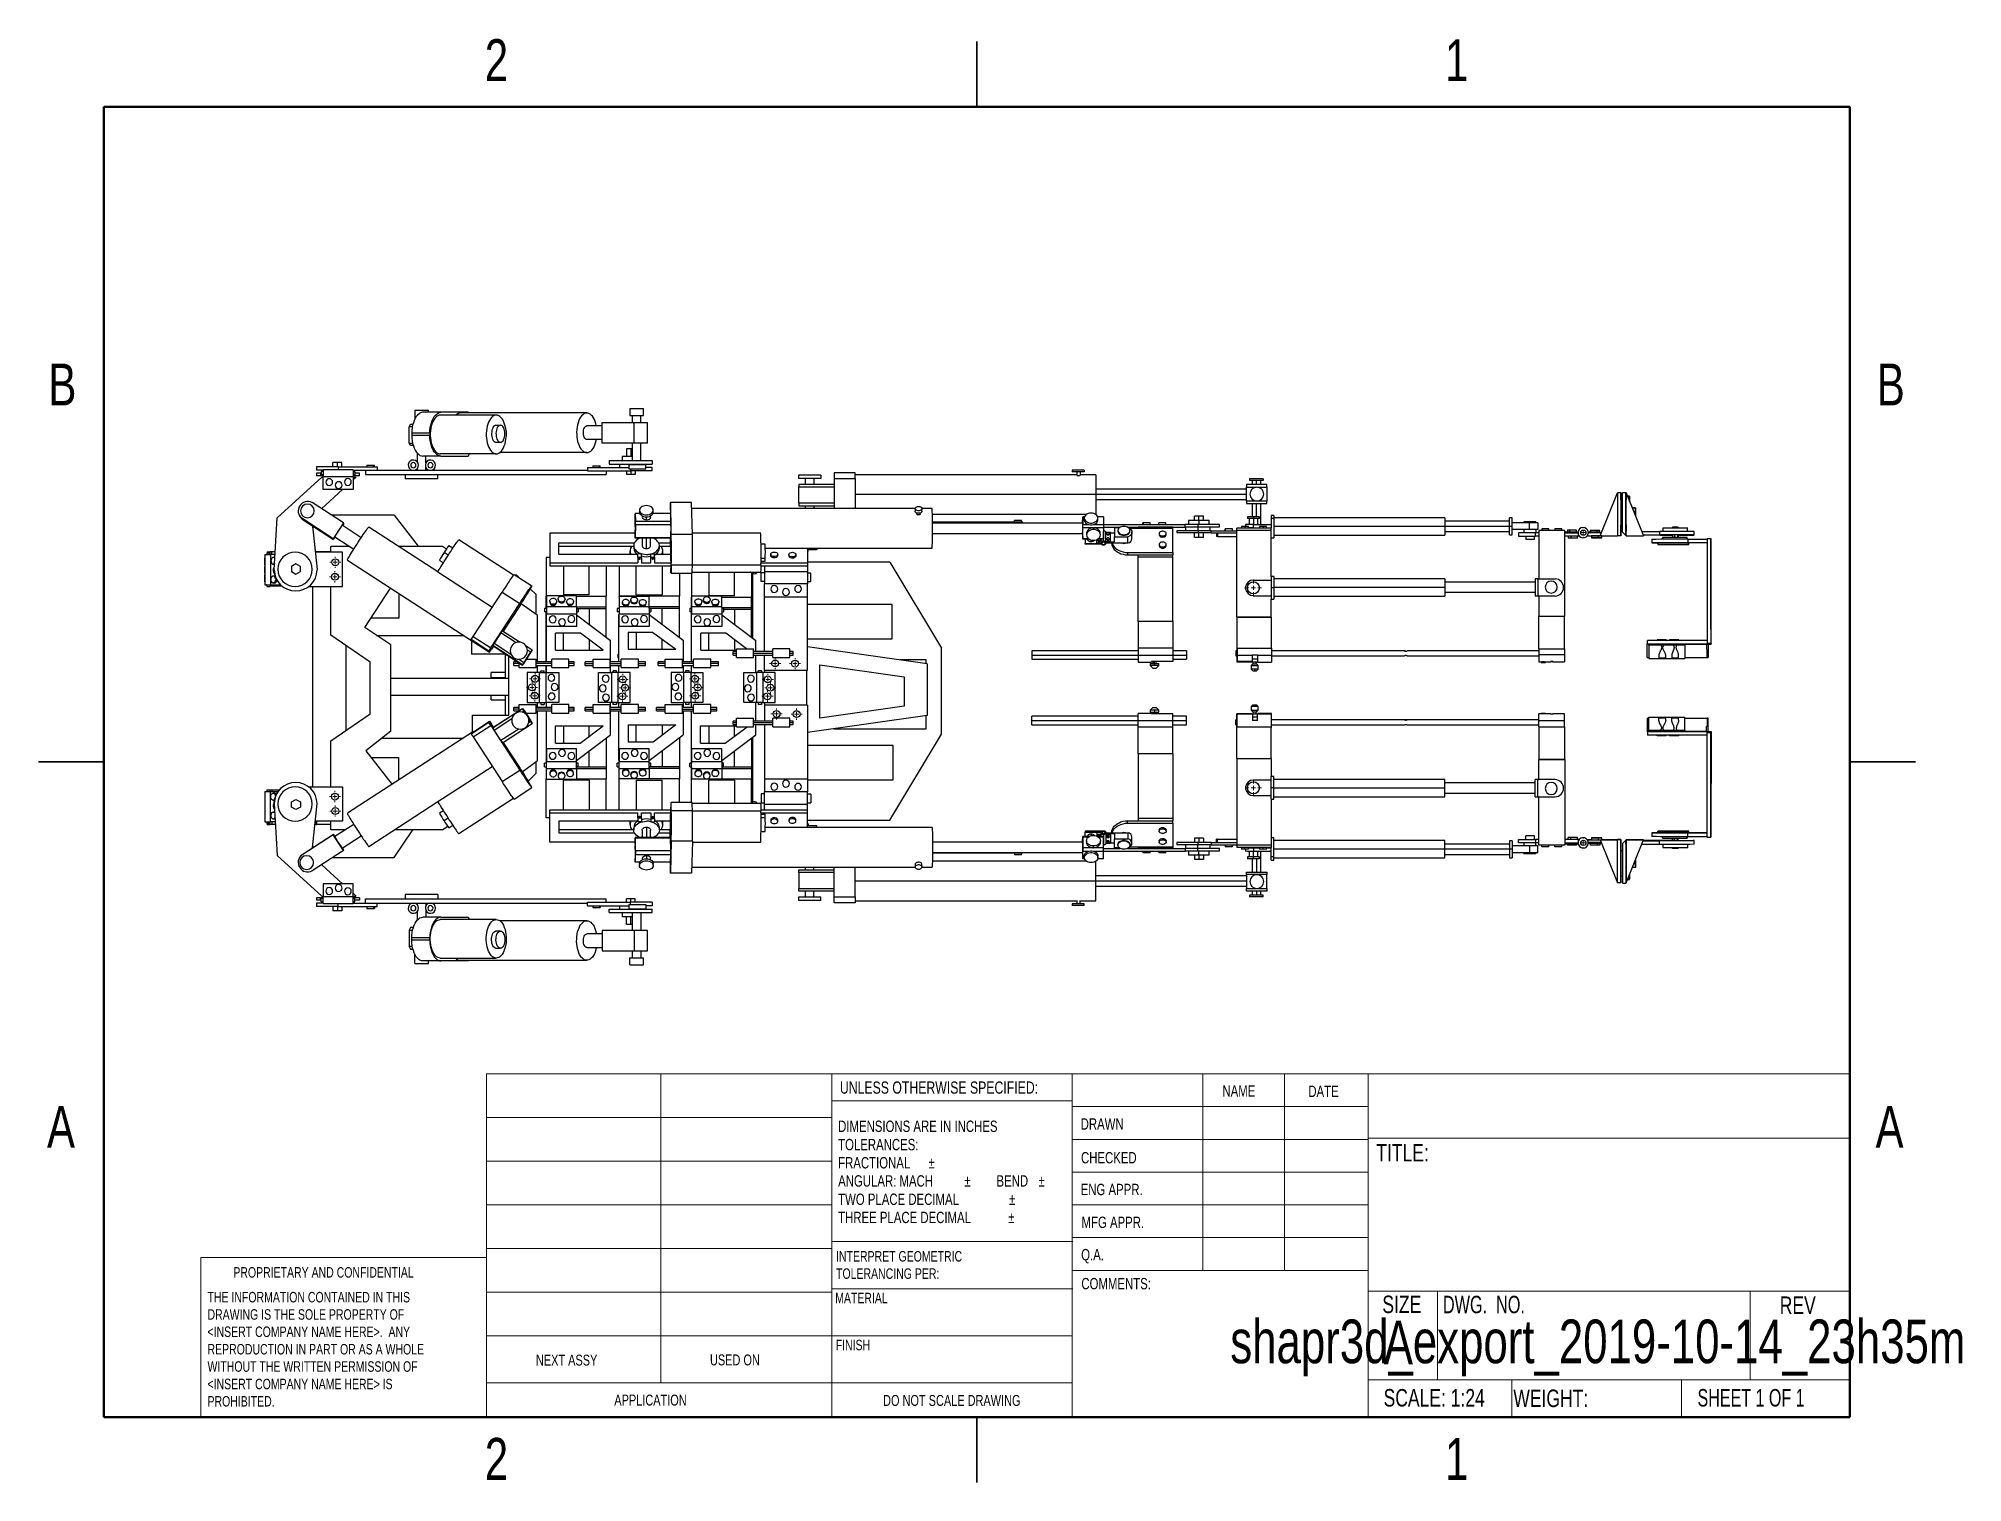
# Model space of a CAD drawing. Header units: inches. Extents: x 0.1 to 11.1, y 0.1 to 8.4.
import ezdxf

# ---------------------------------------------------------------- set-up
doc = ezdxf.new("R2010")
doc.units = ezdxf.units.IN
doc.header["$MEASUREMENT"] = 0
doc.styles.add('SLDTEXTSTYLE0', font='TXT', dxfattribs={"width": 0.75})
doc.styles.add('SLDTEXTSTYLE1', font='TXT', dxfattribs={"width": 0.6875})
doc.styles.add('SLDTEXTSTYLE2', font='TXT', dxfattribs={"width": 0.694444})

msp = doc.modelspace()

# ---------------------------------------------------------------- texts
at = {"color": 7, "linetype": 'Continuous', "lineweight": 0}
for s, insert, char_height, attachment_point, style in [('2', (2.748, 8.388), 0.24, 2, 'SLDTEXTSTYLE0'), ('1', (8.248, 8.388), 0.24, 2, 'SLDTEXTSTYLE0'), ('B', (0.262, 6.531), 0.24, 2, 'SLDTEXTSTYLE0'), ('B', (10.734, 6.531), 0.24, 2, 'SLDTEXTSTYLE0'), ('UNLESS OTHERWISE SPECIFIED:', (4.715, 2.421), 0.07, 1, 'SLDTEXTSTYLE0'), ('NAME', (6.906, 2.399), 0.065, 1, 'SLDTEXTSTYLE0'), ('DATE', (7.398, 2.397), 0.065, 1, 'SLDTEXTSTYLE0'), ('A', (0.254, 2.281), 0.24, 2, 'SLDTEXTSTYLE0'), ('DRAWN', (6.094, 2.21), 0.065, 1, 'SLDTEXTSTYLE0'), ('A', (10.727, 2.281), 0.24, 2, 'SLDTEXTSTYLE0'), ('CHECKED', (6.096, 2.017), 0.065, 1, 'SLDTEXTSTYLE0'), ('TITLE:', (7.787, 2.063), 0.1, 1, 'SLDTEXTSTYLE0'), ('ENG APPR.', (6.094, 1.835), 0.065, 1, 'SLDTEXTSTYLE0'), ('MFG APPR.', (6.099, 1.647), 0.065, 1, 'SLDTEXTSTYLE0'), ('Q.A.', (6.097, 1.462), 0.065, 1, 'SLDTEXTSTYLE0'), ('PROPRIETARY AND CONFIDENTIAL', (1.241, 1.358), 0.06, 1, 'SLDTEXTSTYLE0'), ('COMMENTS:', (6.098, 1.296), 0.065, 1, 'SLDTEXTSTYLE0'), ('MATERIAL', (4.688, 1.211), 0.06, 1, 'SLDTEXTSTYLE0'), ('SIZE', (7.822, 1.195), 0.1, 1, 'SLDTEXTSTYLE0'), ('DWG.  NO.', (8.169, 1.194), 0.1, 1, 'SLDTEXTSTYLE2'), ('REV', (10.098, 1.19), 0.1, 1, 'SLDTEXTSTYLE0'), ('shapr3d_export_2019-10-14_23h35m', (9.056, 1.058), 0.25, 2, 'SLDTEXTSTYLE0'), ('A', (7.83, 1.052), 0.25, 1, 'SLDTEXTSTYLE0'), ('FINISH', (4.691, 0.942), 0.06, 1, 'SLDTEXTSTYLE0'), ('NEXT ASSY', (2.974, 0.857), 0.0625, 1, 'SLDTEXTSTYLE0'), ('USED ON', (3.971, 0.858), 0.0625, 1, 'SLDTEXTSTYLE0'), ('SCALE: 1:24', (7.829, 0.66), 0.1, 1, 'SLDTEXTSTYLE0'), ('SHEET 1 OF 1', (9.627, 0.66), 0.1, 1, 'SLDTEXTSTYLE1'), ('APPLICATION', (3.423, 0.628), 0.0625, 1, 'SLDTEXTSTYLE0'), ('DO NOT SCALE DRAWING', (5.356, 0.626), 0.0625, 2, 'SLDTEXTSTYLE0'), ('WEIGHT:', (8.572, 0.657), 0.1, 1, 'SLDTEXTSTYLE0'), ('2', (2.748, 0.38), 0.24, 2, 'SLDTEXTSTYLE0'), ('1', (8.248, 0.38), 0.24, 2, 'SLDTEXTSTYLE0')]:
    msp.add_mtext(s, dxfattribs=dict(at, insert=insert, char_height=char_height, attachment_point=attachment_point, style=style))

# ---------------------------------------------------------------- blocks, each defined once
blk = doc.blocks.new('SW_NOTE_0')
at = {"color": 0, "linetype": 'Continuous', "lineweight": 0, "char_height": 0.06, "attachment_point": 1, "style": 'SLDTEXTSTYLE0'}
for s, insert in [('INTERPRET GEOMETRIC', (0, 0.077)), ('TOLERANCING PER:', (0, -0.022))]:
    blk.add_mtext(s, dxfattribs=dict(at, insert=insert))
blk = doc.blocks.new('SW_NOTE_1')
at = {"color": 0, "linetype": 'Continuous', "lineweight": 0, "char_height": 0.065, "attachment_point": 1, "style": 'SLDTEXTSTYLE0'}
for s, insert in [('DIMENSIONS ARE IN INCHES', (0, 0.084)), ('TOLERANCES:', (0, -0.021)), ('FRACTIONAL', (0, -0.125)), ('%%p', (0.518, -0.125)), ('ANGULAR: MACH', (0, -0.229)), ('%%p', (0.723, -0.229)), ('BEND', (0.907, -0.229)), ('%%p', (1.148, -0.229)), ('TWO PLACE DECIMAL', (0, -0.334)), ('THREE PLACE DECIMAL', (0, -0.438)), ('%%p', (0.979, -0.334)), ('%%p', (0.974, -0.438))]:
    blk.add_mtext(s, dxfattribs=dict(at, insert=insert))
blk = doc.blocks.new('SW_NOTE_2')
at = {"color": 0, "linetype": 'Continuous', "lineweight": 0, "char_height": 0.06, "attachment_point": 1, "style": 'SLDTEXTSTYLE0'}
for s, insert in [('THE INFORMATION CONTAINED IN THIS', (0, 0.077)), ('DRAWING IS THE SOLE PROPERTY OF', (0, -0.022)), ('<INSERT COMPANY NAME HERE>.  ANY', (0, -0.121)), ('REPRODUCTION IN PART OR AS A WHOLE', (0, -0.221)), ('WITHOUT THE WRITTEN PERMISSION OF', (0, -0.32)), ('<INSERT COMPANY NAME HERE> IS', (0, -0.42)), ('PROHIBITED.', (0, -0.519))]:
    blk.add_mtext(s, dxfattribs=dict(at, insert=insert))
blk = doc.blocks.new('SW_CENTERMARKSYMBOL_0')
at = {"color": 0, "linetype": 'Continuous', "lineweight": 0}
for p, q in [((-0.025, 0), (-0.032, 0)), ((0, 0), (-0.012, 0)), ((0, 0.025), (0, 0.032)), ((0, 0), (0, 0.012)), ((0, 0), (0, -0.012)), ((0, 0), (0.012, 0)), ((0.025, 0), (0.032, 0)), ((0, -0.025), (0, -0.032))]:
    blk.add_line(p, q, dxfattribs=at)
blk = doc.blocks.new('SW_CENTERMARKSYMBOL_1')
at = {"color": 0, "linetype": 'Continuous', "lineweight": 0}
for p, q in [((-0.025, 0), (-0.032, 0)), ((0, 0), (-0.012, 0)), ((0, 0.025), (0, 0.032)), ((0, 0), (0, 0.012)), ((0, 0), (0, -0.012)), ((0, 0), (0.012, 0)), ((0.025, 0), (0.032, 0)), ((0, -0.025), (0, -0.032))]:
    blk.add_line(p, q, dxfattribs=at)
blk = doc.blocks.new('SW_CENTERMARKSYMBOL_2')
at = {"color": 0, "linetype": 'Continuous', "lineweight": 0}
for p, q in [((-0.025, 0), (-0.032, 0)), ((0, 0), (-0.012, 0)), ((0, 0.025), (0, 0.032)), ((0, 0), (0, 0.012)), ((0, 0), (0, -0.012)), ((0, 0), (0.012, 0)), ((0.025, 0), (0.032, 0)), ((0, -0.025), (0, -0.032))]:
    blk.add_line(p, q, dxfattribs=at)
blk = doc.blocks.new('SW_CENTERMARKSYMBOL_3')
at = {"color": 0, "linetype": 'Continuous', "lineweight": 0}
for p, q in [((-0.025, 0), (-0.032, 0)), ((0, 0), (-0.012, 0)), ((0, 0.025), (0, 0.032)), ((0, 0), (0, 0.012)), ((0, 0), (0, -0.012)), ((0, 0), (0.012, 0)), ((0.025, 0), (0.032, 0)), ((0, -0.025), (0, -0.032))]:
    blk.add_line(p, q, dxfattribs=at)
blk = doc.blocks.new('SW_CENTERMARKSYMBOL_4')
at = {"color": 0, "linetype": 'Continuous', "lineweight": 0}
for p, q in [((-0.025, 0), (-0.032, 0)), ((0, 0), (-0.013, 0)), ((0, 0.025), (0, 0.032)), ((0, 0), (0, 0.012)), ((0, 0), (0, -0.013)), ((0, 0), (0.012, 0)), ((0.025, 0), (0.032, 0)), ((0, -0.025), (0, -0.032))]:
    blk.add_line(p, q, dxfattribs=at)
blk = doc.blocks.new('SW_CENTERMARKSYMBOL_5')
at = {"color": 0, "linetype": 'Continuous', "lineweight": 0}
for p, q in [((-0.025, 0), (-0.032, 0)), ((0, 0), (-0.012, 0)), ((0, 0.025), (0, 0.032)), ((0, 0), (0, 0.012)), ((0, 0), (0, -0.012)), ((0, 0), (0.012, 0)), ((0.025, 0), (0.032, 0)), ((0, -0.025), (0, -0.032))]:
    blk.add_line(p, q, dxfattribs=at)
blk = doc.blocks.new('SW_CENTERMARKSYMBOL_6')
at = {"color": 0, "linetype": 'Continuous', "lineweight": 0}
for p, q in [((-0.025, 0), (-0.032, 0)), ((0, 0), (-0.012, 0)), ((0, 0.025), (0, 0.032)), ((0, 0), (0, 0.012)), ((0, 0), (0, -0.012)), ((0, 0), (0.012, 0)), ((0.025, 0), (0.032, 0)), ((0, -0.025), (0, -0.032))]:
    blk.add_line(p, q, dxfattribs=at)
blk = doc.blocks.new('SW_CENTERMARKSYMBOL_7')
at = {"color": 0, "linetype": 'Continuous', "lineweight": 0}
for p, q in [((-0.025, 0), (-0.032, 0)), ((0, 0), (-0.013, 0)), ((0, 0.025), (0, 0.032)), ((0, 0), (0, 0.012)), ((0, 0), (0, -0.013)), ((0, 0), (0.012, 0)), ((0.025, 0), (0.032, 0)), ((0, -0.025), (0, -0.032))]:
    blk.add_line(p, q, dxfattribs=at)
blk = doc.blocks.new('SW_CENTERMARKSYMBOL_8')
at = {"color": 0, "linetype": 'Continuous', "lineweight": 0}
for p, q in [((-0.025, 0), (-0.032, 0)), ((0, 0), (-0.012, 0)), ((0, 0.025), (0, 0.032)), ((0, 0), (0, 0.012)), ((0, 0), (0, -0.012)), ((0, 0), (0.012, 0)), ((0.025, 0), (0.032, 0)), ((0, -0.025), (0, -0.032))]:
    blk.add_line(p, q, dxfattribs=at)
blk = doc.blocks.new('SW_CENTERMARKSYMBOL_9')
at = {"color": 0, "linetype": 'Continuous', "lineweight": 0}
for p, q in [((-0.025, 0), (-0.032, 0)), ((0, 0), (-0.012, 0)), ((0, 0.025), (0, 0.032)), ((0, 0), (0, 0.012)), ((0, 0), (0, -0.012)), ((0, 0), (0.012, 0)), ((0.025, 0), (0.032, 0)), ((0, -0.025), (0, -0.032))]:
    blk.add_line(p, q, dxfattribs=at)
blk = doc.blocks.new('SW_CENTERMARKSYMBOL_10')
at = {"color": 0, "linetype": 'Continuous', "lineweight": 0}
for p, q in [((-0.025, 0), (-0.032, 0)), ((0, 0), (-0.012, 0)), ((0, 0.025), (0, 0.032)), ((0, 0), (0, 0.012)), ((0, 0), (0, -0.012)), ((0, 0), (0.012, 0)), ((0.025, 0), (0.032, 0)), ((0, -0.025), (0, -0.032))]:
    blk.add_line(p, q, dxfattribs=at)
blk = doc.blocks.new('SW_CENTERMARKSYMBOL_11')
at = {"color": 0, "linetype": 'Continuous', "lineweight": 0}
for p, q in [((-0.025, 0), (-0.032, 0)), ((0, 0), (-0.012, 0)), ((0, 0.025), (0, 0.032)), ((0, 0), (0, 0.012)), ((0, 0), (0, -0.012)), ((0, 0), (0.012, 0)), ((0.025, 0), (0.032, 0)), ((0, -0.025), (0, -0.032))]:
    blk.add_line(p, q, dxfattribs=at)
blk = doc.blocks.new('SW_CENTERMARKSYMBOL_12')
at = {"color": 0, "linetype": 'Continuous', "lineweight": 0}
for p, q in [((-0.025, 0), (-0.032, 0)), ((0, 0), (-0.012, 0)), ((0, 0.025), (0, 0.032)), ((0, 0), (0, 0.012)), ((0, 0), (0, -0.012)), ((0, 0), (0.012, 0)), ((0.025, 0), (0.032, 0)), ((0, -0.025), (0, -0.032))]:
    blk.add_line(p, q, dxfattribs=at)
blk = doc.blocks.new('SW_CENTERMARKSYMBOL_13')
at = {"color": 0, "linetype": 'Continuous', "lineweight": 0}
for p, q in [((-0.025, 0), (-0.032, 0)), ((0, 0), (-0.012, 0)), ((0, 0.025), (0, 0.032)), ((0, 0), (0, 0.012)), ((0, 0), (0, -0.012)), ((0, 0), (0.012, 0)), ((0.025, 0), (0.032, 0)), ((0, -0.025), (0, -0.032))]:
    blk.add_line(p, q, dxfattribs=at)
blk = doc.blocks.new('SW_CENTERMARKSYMBOL_14')
at = {"color": 0, "linetype": 'Continuous', "lineweight": 0}
for p, q in [((-0.025, 0), (-0.032, 0)), ((0, 0), (-0.012, 0)), ((0, 0.025), (0, 0.032)), ((0, 0), (0, 0.012)), ((0, 0), (0, -0.012)), ((0, 0), (0.012, 0)), ((0.025, 0), (0.032, 0)), ((0, -0.025), (0, -0.032))]:
    blk.add_line(p, q, dxfattribs=at)
blk = doc.blocks.new('SW_CENTERMARKSYMBOL_15')
at = {"color": 0, "linetype": 'Continuous', "lineweight": 0}
for p, q in [((-0.025, 0), (-0.032, 0)), ((0, 0), (-0.012, 0)), ((0, 0.025), (0, 0.032)), ((0, 0), (0, 0.012)), ((0, 0), (0, -0.012)), ((0, 0), (0.012, 0)), ((0.025, 0), (0.032, 0)), ((0, -0.025), (0, -0.032))]:
    blk.add_line(p, q, dxfattribs=at)
blk = doc.blocks.new('SW_CENTERMARKSYMBOL_16')
at = {"color": 0, "linetype": 'Continuous', "lineweight": 0}
for p, q in [((-0.025, 0), (-0.032, 0)), ((0, 0), (-0.013, 0)), ((0, 0.025), (0, 0.032)), ((0, 0), (0, 0.012)), ((0, 0), (0, -0.013)), ((0, 0), (0.012, 0)), ((0.025, 0), (0.032, 0)), ((0, -0.025), (0, -0.032))]:
    blk.add_line(p, q, dxfattribs=at)
blk = doc.blocks.new('SW_CENTERMARKSYMBOL_17')
at = {"color": 0, "linetype": 'Continuous', "lineweight": 0}
for p, q in [((-0.025, 0), (-0.032, 0)), ((0, 0), (-0.012, 0)), ((0, 0.025), (0, 0.032)), ((0, 0), (0, 0.012)), ((0, 0), (0, -0.012)), ((0, 0), (0.012, 0)), ((0.025, 0), (0.032, 0)), ((0, -0.025), (0, -0.032))]:
    blk.add_line(p, q, dxfattribs=at)
blk = doc.blocks.new('SW_CENTERMARKSYMBOL_18')
at = {"color": 0, "linetype": 'Continuous', "lineweight": 0}
for p, q in [((-0.025, 0), (-0.032, 0)), ((0, 0), (-0.013, 0)), ((0, 0.025), (0, 0.032)), ((0, 0), (0, 0.012)), ((0, 0), (0, -0.013)), ((0, 0), (0.012, 0)), ((0.025, 0), (0.032, 0)), ((0, -0.025), (0, -0.032))]:
    blk.add_line(p, q, dxfattribs=at)
blk = doc.blocks.new('SW_CENTERMARKSYMBOL_19')
at = {"color": 0, "linetype": 'Continuous', "lineweight": 0}
for p, q in [((-0.025, 0), (-0.032, 0)), ((0, 0), (-0.012, 0)), ((0, 0.025), (0, 0.032)), ((0, 0), (0, 0.012)), ((0, 0), (0, -0.012)), ((0, 0), (0.012, 0)), ((0.025, 0), (0.032, 0)), ((0, -0.025), (0, -0.032))]:
    blk.add_line(p, q, dxfattribs=at)
blk = doc.blocks.new('SW_CENTERMARKSYMBOL_20')
at = {"color": 0, "linetype": 'Continuous', "lineweight": 0}
for p, q in [((-0.025, 0), (-0.047, 0)), ((0, 0), (-0.013, 0)), ((0, 0.025), (0, 0.047)), ((0, 0), (0, 0.012)), ((0, 0), (0, -0.013)), ((0, 0), (0.012, 0)), ((0.025, 0), (0.047, 0)), ((0, -0.025), (0, -0.047))]:
    blk.add_line(p, q, dxfattribs=at)
blk = doc.blocks.new('SW_CENTERMARKSYMBOL_21')
at = {"color": 0, "linetype": 'Continuous', "lineweight": 0}
for p, q in [((-0.025, 0), (-0.027, 0)), ((0, 0), (-0.012, 0)), ((0, 0.025), (0, 0.027)), ((0, 0), (0, 0.012)), ((0, 0), (0, -0.012)), ((0, 0), (0.012, 0)), ((0.025, 0), (0.027, 0)), ((0, -0.025), (0, -0.027))]:
    blk.add_line(p, q, dxfattribs=at)
blk = doc.blocks.new('SW_CENTERMARKSYMBOL_22')
at = {"color": 0, "linetype": 'Continuous', "lineweight": 0}
for p, q in [((-0.025, 0), (-0.047, 0)), ((0, 0), (-0.012, 0)), ((0, 0.025), (0, 0.047)), ((0, 0), (0, 0.012)), ((0, 0), (0, -0.012)), ((0, 0), (0.012, 0)), ((0.025, 0), (0.047, 0)), ((0, -0.025), (0, -0.047))]:
    blk.add_line(p, q, dxfattribs=at)
blk = doc.blocks.new('SW_CENTERMARKSYMBOL_23')
at = {"color": 0, "linetype": 'Continuous', "lineweight": 0}
for p, q in [((-0.025, 0), (-0.027, 0)), ((0, 0), (-0.012, 0)), ((0, 0.025), (0, 0.027)), ((0, 0), (0, 0.012)), ((0, 0), (0, -0.012)), ((0, 0), (0.012, 0)), ((0.025, 0), (0.027, 0)), ((0, -0.025), (0, -0.027))]:
    blk.add_line(p, q, dxfattribs=at)

# ---------------------------------------------------------------- linework, layer by layer
at = {"color": 7, "linetype": 'Continuous', "lineweight": 25}
for p, q in [((5.5, 8.375), (5.5, 8)), ((5.5, 8), (5.5, 8.375)), ((2.248, 6.169), (2.255, 6.184)), ((2.255, 6.184), (2.27, 6.184)), ((2.28, 6.265), (2.28, 6.216)), ((2.28, 6.265), (2.359, 6.265)), ((2.28, 6.216), (2.282, 6.216)), ((2.43, 6.252), (2.326, 6.252)), ((2.359, 6.252), (2.359, 6.265)), ((2.747, 6.235), (2.426, 6.235)), ((2.586, 6.252), (2.43, 6.252)), ((3.266, 6.248), (2.54, 6.248)), ((2.589, 6.248), (2.586, 6.252)), ((2.745, 6.178), (2.771, 6.178)), ((3.353, 6.175), (3.266, 6.175)), ((3.353, 6.076), (3.353, 6.194)), ((3.353, 6.194), (3.536, 6.194)), ((3.512, 6.273), (3.591, 6.273)), ((3.512, 6.273), (3.512, 6.234)), ((3.512, 6.234), (3.591, 6.234)), ((3.525, 6.234), (3.525, 6.194)), ((3.536, 6.076), (3.536, 6.194)), ((3.536, 6.194), (3.614, 6.194)), ((3.574, 6.194), (3.574, 6.234)), ((3.591, 6.234), (3.591, 6.273)), ((3.614, 6.076), (3.614, 6.194)), ((2.248, 6.075), (2.248, 6.169)), ((2.266, 6.169), (2.248, 6.169)), ((2.248, 6.075), (2.268, 6.075)), ((2.255, 6.061), (2.248, 6.075)), ((2.366, 6.133), (2.263, 6.133)), ((2.263, 6.133), (2.263, 6.119)), ((2.366, 6.119), (2.263, 6.119)), ((2.366, 6.133), (2.366, 6.119)), ((2.745, 6.08), (2.771, 6.08)), ((3.353, 6.096), (3.266, 6.096)), ((3.536, 6.076), (3.353, 6.076)), ((3.525, 6.076), (3.525, 5.975)), ((3.614, 6.076), (3.536, 6.076)), ((3.574, 5.975), (3.574, 6.076)), ((1.837, 5.965), (1.811, 5.965)), ((1.811, 5.94), (1.811, 5.965)), ((1.862, 5.965), (1.837, 5.965)), ((1.837, 5.94), (1.837, 5.965)), ((1.862, 5.94), (1.862, 5.965)), ((2.272, 6.061), (2.255, 6.061)), ((2.294, 6.018), (2.294, 5.969)), ((2.43, 6.001), (2.326, 6.001)), ((2.344, 5.963), (2.344, 6.001)), ((2.747, 6.014), (2.426, 6.014)), ((2.43, 6.001), (2.586, 6.001)), ((2.586, 6.001), (2.593, 6.014)), ((3.266, 6.021), (2.767, 6.021)), ((3.393, 5.975), (3.64, 5.975)), ((3.393, 5.975), (3.393, 5.955)), ((3.393, 5.955), (3.64, 5.955)), ((3.453, 5.955), (3.453, 5.935)), ((3.468, 5.999), (3.468, 5.975)), ((3.517, 5.999), (3.468, 5.999)), ((3.492, 6.043), (3.492, 5.999)), ((3.517, 6.043), (3.492, 6.043)), ((3.506, 5.953), (3.506, 5.929)), ((3.506, 5.953), (3.604, 5.953)), ((3.517, 6.043), (3.517, 5.999)), ((3.525, 6.043), (3.517, 6.043)), ((3.525, 5.999), (3.517, 5.999)), ((3.525, 5.955), (3.525, 5.953)), ((3.574, 5.953), (3.574, 5.955)), ((3.596, 5.953), (3.596, 5.955)), ((3.604, 5.929), (3.604, 5.953)), ((3.64, 5.975), (3.64, 5.955)), ((1.492, 5.648), (1.747, 5.88)), ((1.717, 5.94), (1.717, 5.92)), ((1.842, 5.94), (1.717, 5.94)), ((1.755, 5.92), (1.717, 5.92)), ((1.718, 5.904), (1.718, 5.889)), ((1.741, 5.904), (1.718, 5.904)), ((1.741, 5.889), (1.718, 5.889)), ((1.741, 5.904), (1.741, 5.889)), ((1.745, 5.904), (1.741, 5.904)), ((1.755, 5.889), (1.741, 5.889)), ((1.755, 5.913), (1.745, 5.913)), ((1.745, 5.913), (1.745, 5.893)), ((1.755, 5.893), (1.745, 5.893)), ((1.747, 5.88), (1.755, 5.88)), ((1.927, 5.923), (1.755, 5.923)), ((1.755, 5.923), (1.755, 5.884)), ((1.755, 5.884), (1.927, 5.884)), ((1.755, 5.81), (1.755, 5.884)), ((1.842, 5.94), (2.064, 5.94)), ((1.842, 5.94), (1.842, 5.923)), ((1.927, 5.923), (1.927, 5.884)), ((1.927, 5.92), (1.998, 5.92)), ((1.927, 5.913), (1.937, 5.913)), ((1.927, 5.893), (1.937, 5.893)), ((1.937, 5.889), (1.927, 5.889)), ((1.927, 5.884), (1.927, 5.81)), ((1.927, 5.865), (1.944, 5.88)), ((1.927, 5.88), (1.944, 5.88)), ((1.937, 5.913), (1.937, 5.893)), ((1.937, 5.904), (1.937, 5.904)), ((1.937, 5.904), (1.937, 5.889)), ((1.964, 5.904), (1.937, 5.904)), ((1.964, 5.889), (1.937, 5.889)), ((1.964, 5.889), (1.964, 5.904)), ((1.998, 5.92), (3.27, 5.92)), ((1.998, 5.92), (1.998, 5.896)), ((1.998, 5.896), (3.376, 5.896)), ((2.005, 5.95), (2.005, 5.94)), ((2.005, 5.95), (2.044, 5.95)), ((2.044, 5.94), (2.044, 5.95)), ((2.044, 5.95), (2.049, 5.95)), ((2.049, 5.94), (2.049, 5.95)), ((2.064, 5.94), (2.064, 5.92)), ((2.225, 5.896), (2.225, 5.871)), ((2.319, 5.871), (2.225, 5.871)), ((2.294, 5.93), (2.294, 5.92)), ((2.412, 5.871), (2.319, 5.871)), ((2.344, 5.92), (2.344, 5.935)), ((2.412, 5.871), (2.412, 5.896)), ((3.27, 5.935), (3.27, 5.916)), ((3.27, 5.935), (3.506, 5.935)), ((3.27, 5.916), (3.516, 5.916)), ((3.3, 5.945), (3.3, 5.935)), ((3.3, 5.945), (3.339, 5.945)), ((3.339, 5.935), (3.339, 5.945)), ((3.339, 5.945), (3.342, 5.945)), ((3.342, 5.935), (3.342, 5.945)), ((3.376, 5.916), (3.376, 5.896)), ((3.492, 5.916), (3.492, 5.896)), ((3.517, 5.896), (3.492, 5.896)), ((3.506, 5.929), (3.604, 5.929)), ((3.639, 5.916), (3.516, 5.916)), ((3.517, 5.916), (3.517, 5.896)), ((3.543, 5.896), (3.517, 5.896)), ((3.543, 5.916), (3.543, 5.896)), ((3.639, 5.935), (3.604, 5.935)), ((3.639, 5.916), (3.639, 5.935)), ((4.477, 5.892), (4.477, 5.873)), ((4.605, 5.892), (4.477, 5.892)), ((4.605, 5.873), (4.477, 5.873)), ((4.517, 5.873), (4.517, 5.839)), ((4.566, 5.873), (4.566, 5.839)), ((4.605, 5.892), (4.605, 5.873)), ((4.802, 5.906), (4.682, 5.906)), ((4.682, 5.906), (4.682, 5.872)), ((4.682, 5.872), (4.802, 5.872)), ((4.682, 5.872), (4.682, 5.701)), ((4.802, 5.872), (4.802, 5.906)), ((6.072, 5.894), (4.802, 5.894)), ((4.802, 5.872), (4.802, 5.701)), ((6.046, 5.921), (6.046, 5.911)), ((6.115, 5.921), (6.046, 5.921)), ((6.115, 5.911), (6.046, 5.911)), ((6.072, 5.911), (6.072, 5.892)), ((6.091, 5.911), (6.091, 5.892)), ((6.18, 5.894), (6.091, 5.894)), ((6.115, 5.921), (6.115, 5.911)), ((6.18, 5.894), (6.18, 5.781)), ((7.061, 5.871), (7.061, 5.861)), ((7.14, 5.871), (7.061, 5.871)), ((7.14, 5.861), (7.061, 5.861)), ((7.076, 5.861), (7.076, 5.838)), ((7.101, 5.838), (7.101, 5.861)), ((7.125, 5.838), (7.125, 5.861)), ((7.14, 5.871), (7.14, 5.861)), ((1.872, 5.619), (1.692, 5.735)), ((1.746, 5.7), (1.867, 5.81)), ((1.927, 5.81), (1.755, 5.81)), ((3.745, 5.735), (3.745, 5.73)), ((3.749, 5.552), (3.745, 5.735)), ((3.866, 5.735), (3.745, 5.735)), ((3.87, 5.552), (3.866, 5.735)), ((4.682, 5.839), (4.48, 5.839)), ((4.48, 5.839), (4.48, 5.825)), ((4.48, 5.825), (4.682, 5.825)), ((4.48, 5.731), (4.48, 5.825)), ((4.682, 5.731), (4.48, 5.731)), ((4.48, 5.731), (4.48, 5.716)), ((6.18, 5.781), (4.802, 5.781)), ((7.043, 5.811), (6.18, 5.811)), ((6.18, 5.781), (6.18, 5.668)), ((6.18, 5.752), (7.043, 5.752)), ((7.161, 5.838), (7.043, 5.838)), ((7.043, 5.838), (7.043, 5.823)), ((7.043, 5.823), (7.1, 5.823)), ((7.043, 5.744), (7.043, 5.823)), ((7.043, 5.744), (7.043, 5.73)), ((7.161, 5.744), (7.043, 5.744)), ((7.107, 5.823), (7.161, 5.823)), ((7.161, 5.823), (7.161, 5.838)), ((7.161, 5.823), (7.161, 5.744)), ((7.161, 5.73), (7.161, 5.744)), ((9.07, 5.545), (9.168, 5.791)), ((9.188, 5.791), (9.168, 5.791)), ((9.168, 5.791), (9.168, 5.545)), ((9.188, 5.791), (9.188, 5.545)), ((9.188, 5.79), (9.188, 5.791)), ((9.188, 5.75), (9.188, 5.79)), ((9.198, 5.75), (9.188, 5.75)), ((9.198, 5.566), (9.198, 5.792)), ((9.198, 5.792), (9.217, 5.792)), ((9.217, 5.546), (9.217, 5.792)), ((9.217, 5.792), (9.218, 5.791)), ((9.218, 5.75), (9.217, 5.75)), ((9.218, 5.791), (9.218, 5.75)), ((9.218, 5.544), (9.218, 5.791)), ((9.218, 5.791), (9.317, 5.545)), ((9.237, 5.771), (9.226, 5.771)), ((1.475, 5.35), (1.492, 5.648)), ((1.619, 5.662), (1.621, 5.658)), ((1.813, 5.528), (1.633, 5.645)), ((1.635, 5.641), (1.633, 5.645)), ((1.635, 5.641), (1.815, 5.524)), ((2.163, 5.663), (1.804, 5.663)), ((2.163, 5.663), (2.299, 5.486)), ((3.542, 5.598), (3.543, 5.671)), ((3.543, 5.673), (3.543, 5.671)), ((3.543, 5.673), (3.544, 5.628)), ((3.569, 5.673), (3.543, 5.673)), ((3.544, 5.607), (3.544, 5.628)), ((3.544, 5.628), (3.746, 5.628)), ((3.567, 5.691), (3.567, 5.68)), ((3.582, 5.659), (3.582, 5.653)), ((3.631, 5.652), (3.631, 5.659)), ((3.745, 5.673), (3.644, 5.673)), ((3.646, 5.68), (3.646, 5.691)), ((3.745, 5.73), (3.744, 5.673)), ((3.745, 5.673), (3.746, 5.628)), ((3.746, 5.628), (3.746, 5.607)), ((5.146, 5.701), (3.867, 5.701)), ((4.48, 5.716), (4.682, 5.716)), ((4.517, 5.716), (4.517, 5.701)), ((4.566, 5.716), (4.566, 5.701)), ((5.146, 5.7), (5.146, 5.686)), ((5.156, 5.675), (5.156, 5.672)), ((5.175, 5.671), (5.175, 5.675)), ((5.185, 5.686), (5.186, 5.7)), ((5.243, 5.701), (5.186, 5.701)), ((5.245, 5.668), (6.128, 5.668)), ((5.762, 5.622), (5.245, 5.622)), ((5.715, 5.622), (5.715, 5.632)), ((5.755, 5.632), (5.715, 5.632)), ((5.755, 5.622), (5.755, 5.632)), ((5.755, 5.622), (5.755, 5.632)), ((5.755, 5.632), (5.755, 5.632)), ((5.762, 5.617), (5.762, 5.622)), ((6.105, 5.617), (6.106, 5.652)), ((6.106, 5.654), (6.106, 5.652)), ((6.106, 5.654), (6.107, 5.61)), ((6.116, 5.654), (6.106, 5.654)), ((6.114, 5.646), (6.114, 5.636)), ((6.18, 5.668), (6.18, 5.668)), ((6.224, 5.654), (6.192, 5.654)), ((6.193, 5.636), (6.193, 5.646)), ((6.224, 5.654), (6.225, 5.61)), ((6.712, 5.633), (6.712, 5.609)), ((6.771, 5.633), (6.712, 5.633)), ((6.746, 5.633), (6.746, 5.658)), ((6.771, 5.658), (6.746, 5.658)), ((6.771, 5.633), (6.771, 5.658)), ((6.797, 5.658), (6.771, 5.658)), ((6.771, 5.633), (6.771, 5.609)), ((6.83, 5.633), (6.771, 5.633)), ((6.797, 5.633), (6.797, 5.658)), ((6.83, 5.609), (6.83, 5.633)), ((7.043, 5.73), (7.161, 5.73)), ((7.049, 5.653), (7.049, 5.643)), ((7.084, 5.653), (7.049, 5.653)), ((7.084, 5.643), (7.049, 5.643)), ((7.059, 5.643), (7.059, 5.609)), ((7.076, 5.73), (7.076, 5.653)), ((7.118, 5.653), (7.084, 5.653)), ((7.084, 5.653), (7.084, 5.643)), ((7.118, 5.643), (7.084, 5.643)), ((7.108, 5.61), (7.108, 5.643)), ((7.118, 5.643), (7.118, 5.653)), ((7.125, 5.61), (7.125, 5.73)), ((7.201, 5.662), (7.186, 5.662)), ((7.186, 5.662), (7.186, 5.643)), ((7.186, 5.643), (7.186, 5.589)), ((7.201, 5.643), (7.186, 5.643)), ((7.201, 5.662), (7.201, 5.643)), ((8.18, 5.648), (7.201, 5.648)), ((7.201, 5.643), (7.201, 5.534)), ((8.18, 5.648), (8.18, 5.599)), ((8.55, 5.629), (8.18, 5.629)), ((8.565, 5.648), (8.55, 5.648)), ((8.55, 5.599), (8.55, 5.648)), ((8.565, 5.619), (8.565, 5.648)), ((8.632, 5.624), (8.632, 5.619)), ((8.701, 5.624), (8.632, 5.624)), ((8.701, 5.624), (8.701, 5.619)), ((9.272, 5.705), (9.252, 5.705)), ((9.272, 5.704), (9.253, 5.704)), ((9.272, 5.682), (9.261, 5.682)), ((9.272, 5.661), (9.27, 5.661)), ((9.272, 5.705), (9.272, 5.704)), ((9.272, 5.684), (9.272, 5.705)), ((9.272, 5.704), (9.272, 5.682)), ((9.272, 5.662), (9.272, 5.684)), ((9.272, 5.682), (9.272, 5.661)), ((9.272, 5.661), (9.272, 5.662)), ((1.694, 5.602), (1.721, 5.351)), ((1.695, 5.602), (1.695, 5.591)), ((1.872, 5.619), (1.813, 5.528)), ((1.815, 5.524), (1.813, 5.528)), ((1.823, 5.538), (1.815, 5.524)), ((1.822, 5.539), (1.931, 5.468)), ((1.973, 5.534), (1.865, 5.605)), ((1.874, 5.615), (1.866, 5.604)), ((1.874, 5.615), (1.872, 5.619)), ((2.413, 5.339), (2.017, 5.595)), ((2.845, 5.319), (2.533, 5.522)), ((3.542, 5.559), (3.053, 5.559)), ((3.053, 5.559), (3.053, 5.391)), ((3.542, 5.598), (3.542, 5.577)), ((3.543, 5.532), (3.542, 5.577)), ((3.544, 5.607), (3.543, 5.535)), ((3.543, 5.532), (3.543, 5.535)), ((3.543, 5.535), (3.745, 5.535)), ((3.744, 5.532), (3.543, 5.532)), ((3.746, 5.607), (3.544, 5.607)), ((3.582, 5.532), (3.582, 5.489)), ((3.631, 5.489), (3.631, 5.532)), ((3.743, 5.532), (3.747, 5.357)), ((3.745, 5.535), (3.744, 5.532)), ((3.746, 5.607), (3.745, 5.535)), ((3.87, 5.552), (3.749, 5.552)), ((4.262, 5.559), (3.87, 5.559)), ((6.106, 5.617), (5.245, 5.617)), ((5.245, 5.558), (6.106, 5.558)), ((6.105, 5.558), (6.106, 5.526)), ((6.106, 5.529), (6.107, 5.59)), ((6.106, 5.529), (6.139, 5.529)), ((6.106, 5.526), (6.106, 5.529)), ((6.142, 5.526), (6.106, 5.526)), ((6.107, 5.61), (6.138, 5.61)), ((6.107, 5.59), (6.107, 5.61)), ((6.164, 5.59), (6.107, 5.59)), ((6.12, 5.526), (6.12, 5.5)), ((6.128, 5.558), (6.128, 5.549)), ((6.167, 5.59), (6.168, 5.581)), ((6.17, 5.61), (6.225, 5.61)), ((6.225, 5.59), (6.171, 5.59)), ((6.187, 5.503), (6.187, 5.524)), ((6.224, 5.526), (6.192, 5.526)), ((6.192, 5.521), (6.192, 5.518)), ((6.195, 5.529), (6.224, 5.529)), ((6.207, 5.551), (6.206, 5.56)), ((6.207, 5.518), (6.207, 5.521)), ((6.21, 5.526), (6.21, 5.504)), ((6.225, 5.59), (6.224, 5.529)), ((6.224, 5.529), (6.224, 5.526)), ((6.225, 5.61), (6.225, 5.59)), ((6.225, 5.609), (6.692, 5.609)), ((6.225, 5.594), (6.321, 5.594)), ((6.225, 5.515), (6.225, 5.573)), ((6.225, 5.511), (6.225, 5.509)), ((6.239, 5.513), (6.239, 5.565)), ((6.239, 5.565), (6.264, 5.565)), ((6.239, 5.513), (6.239, 5.51)), ((6.239, 5.513), (6.264, 5.513)), ((6.243, 5.558), (6.243, 5.555)), ((6.244, 5.528), (6.244, 5.525)), ((6.251, 5.55), (6.251, 5.553)), ((6.251, 5.52), (6.251, 5.523)), ((6.258, 5.555), (6.258, 5.558)), ((6.258, 5.525), (6.258, 5.528)), ((6.264, 5.513), (6.264, 5.565)), ((6.264, 5.561), (6.288, 5.561)), ((6.264, 5.513), (6.264, 5.51)), ((6.288, 5.591), (6.288, 5.539)), ((6.315, 5.591), (6.288, 5.591)), ((6.288, 5.539), (6.365, 5.539)), ((6.288, 5.51), (6.288, 5.539)), ((6.307, 5.575), (6.307, 5.572)), ((6.342, 5.547), (6.335, 5.548)), ((6.348, 5.548), (6.342, 5.547)), ((6.363, 5.594), (6.692, 5.594)), ((6.365, 5.504), (6.365, 5.539)), ((6.621, 5.586), (6.375, 5.586)), ((6.376, 5.572), (6.376, 5.575)), ((6.388, 5.529), (6.388, 5.565)), ((6.621, 5.594), (6.424, 5.594)), ((6.424, 5.586), (6.424, 5.594)), ((6.424, 5.594), (6.424, 5.594)), ((6.45, 5.609), (6.45, 5.619)), ((6.454, 5.619), (6.45, 5.619)), ((6.454, 5.609), (6.454, 5.619)), ((6.493, 5.619), (6.454, 5.619)), ((6.493, 5.609), (6.493, 5.619)), ((6.542, 5.619), (6.541, 5.619)), ((6.541, 5.609), (6.541, 5.619)), ((6.582, 5.619), (6.542, 5.619)), ((6.542, 5.609), (6.542, 5.619)), ((6.544, 5.558), (6.544, 5.551)), ((6.564, 5.537), (6.564, 5.544)), ((6.582, 5.609), (6.582, 5.619)), ((6.583, 5.551), (6.583, 5.558)), ((6.621, 5.586), (6.621, 5.594)), ((6.621, 5.594), (6.621, 5.594)), ((6.621, 5.449), (6.621, 5.586)), ((6.644, 5.574), (6.644, 5.561)), ((6.767, 5.574), (6.644, 5.574)), ((6.767, 5.561), (6.644, 5.561)), ((6.766, 5.609), (6.692, 5.609)), ((6.692, 5.594), (6.692, 5.609)), ((6.766, 5.594), (6.692, 5.594)), ((6.694, 5.594), (6.694, 5.574)), ((6.746, 5.535), (6.746, 5.561)), ((6.771, 5.535), (6.746, 5.535)), ((6.765, 5.594), (6.765, 5.574)), ((6.889, 5.609), (6.766, 5.609)), ((6.766, 5.609), (6.766, 5.594)), ((6.889, 5.594), (6.766, 5.594)), ((6.767, 5.574), (6.767, 5.561)), ((6.842, 5.574), (6.767, 5.574)), ((6.842, 5.561), (6.767, 5.561)), ((6.771, 5.535), (6.771, 5.561)), ((6.797, 5.535), (6.771, 5.535)), ((6.797, 5.535), (6.797, 5.561)), ((6.836, 5.574), (6.836, 5.594)), ((6.842, 5.561), (6.842, 5.574)), ((6.842, 5.574), (6.989, 5.574)), ((6.842, 5.561), (6.989, 5.561)), ((6.872, 5.561), (6.872, 5.541)), ((6.877, 5.541), (6.872, 5.541)), ((6.877, 5.561), (6.877, 5.541)), ((6.877, 5.541), (6.989, 5.541)), ((6.889, 5.594), (6.889, 5.609)), ((6.922, 5.574), (6.922, 5.584)), ((6.923, 5.584), (6.922, 5.584)), ((6.923, 5.574), (6.923, 5.584)), ((6.963, 5.584), (6.923, 5.584)), ((6.963, 5.574), (6.963, 5.584)), ((7.186, 5.589), (6.989, 5.589)), ((6.989, 5.576), (6.989, 5.589)), ((7.186, 5.576), (6.989, 5.576)), ((6.989, 5.081), (6.989, 5.576)), ((7.015, 5.599), (7.015, 5.589)), ((7.035, 5.599), (7.015, 5.599)), ((7.055, 5.599), (7.035, 5.599)), ((7.035, 5.599), (7.035, 5.589)), ((7.039, 5.609), (7.039, 5.599)), ((7.055, 5.589), (7.055, 5.599)), ((7.083, 5.59), (7.083, 5.61)), ((7.083, 5.61), (7.186, 5.61)), ((7.083, 5.59), (7.119, 5.59)), ((7.108, 5.589), (7.108, 5.59)), ((7.119, 5.599), (7.119, 5.589)), ((7.139, 5.599), (7.119, 5.599)), ((7.158, 5.599), (7.139, 5.599)), ((7.139, 5.599), (7.139, 5.589)), ((7.158, 5.589), (7.158, 5.599)), ((7.158, 5.59), (7.186, 5.59)), ((7.186, 5.576), (7.186, 5.589)), ((7.186, 5.311), (7.186, 5.576)), ((7.186, 5.534), (7.201, 5.534)), ((8.18, 5.599), (7.201, 5.599)), ((7.201, 5.549), (8.18, 5.549)), ((8.18, 5.599), (8.18, 5.549)), ((8.18, 5.57), (8.55, 5.57)), ((8.55, 5.55), (8.55, 5.599)), ((8.565, 5.599), (8.55, 5.599)), ((8.55, 5.55), (8.565, 5.55)), ((8.565, 5.599), (8.565, 5.619)), ((8.665, 5.619), (8.565, 5.619)), ((8.565, 5.58), (8.565, 5.599)), ((8.665, 5.58), (8.565, 5.58)), ((8.565, 5.55), (8.565, 5.58)), ((8.602, 5.562), (8.602, 5.542)), ((8.7, 5.562), (8.602, 5.562)), ((8.602, 5.542), (8.7, 5.542)), ((8.632, 5.58), (8.632, 5.562)), ((8.644, 5.542), (8.644, 5.523)), ((8.694, 5.523), (8.644, 5.523)), ((8.665, 5.58), (8.665, 5.619)), ((8.712, 5.619), (8.665, 5.619)), ((8.712, 5.58), (8.665, 5.58)), ((8.694, 5.523), (8.694, 5.542)), ((8.7, 5.542), (8.7, 5.562)), ((8.719, 5.562), (8.7, 5.562)), ((8.719, 5.542), (8.7, 5.542)), ((8.701, 5.58), (8.701, 5.562)), ((8.712, 5.619), (8.712, 5.58)), ((8.867, 5.576), (8.719, 5.576)), ((8.719, 5.576), (8.719, 5.298)), ((8.736, 5.585), (8.736, 5.576)), ((8.775, 5.585), (8.736, 5.585)), ((8.775, 5.576), (8.775, 5.585)), ((8.849, 5.585), (8.81, 5.585)), ((8.81, 5.585), (8.81, 5.576)), ((8.849, 5.576), (8.849, 5.585)), ((8.867, 5.084), (8.867, 5.576)), ((8.867, 5.575), (8.868, 5.575)), ((8.867, 5.56), (8.868, 5.56)), ((8.946, 5.542), (8.867, 5.542)), ((8.868, 5.56), (8.868, 5.575)), ((8.869, 5.562), (8.868, 5.562)), ((8.869, 5.567), (8.869, 5.562)), ((8.869, 5.567), (8.942, 5.567)), ((8.869, 5.562), (8.942, 5.562)), ((8.883, 5.577), (8.883, 5.567)), ((8.893, 5.577), (8.883, 5.577)), ((8.886, 5.542), (8.886, 5.532)), ((8.901, 5.532), (8.886, 5.532)), ((8.893, 5.577), (8.893, 5.567)), ((8.933, 5.577), (8.893, 5.577)), ((8.901, 5.542), (8.901, 5.532)), ((8.94, 5.532), (8.901, 5.532)), ((8.933, 5.567), (8.933, 5.577)), ((8.933, 5.577), (8.933, 5.577)), ((8.933, 5.567), (8.933, 5.577)), ((8.94, 5.532), (8.94, 5.542)), ((8.942, 5.567), (8.942, 5.563)), ((8.946, 5.549), (8.946, 5.542)), ((8.996, 5.546), (8.996, 5.544)), ((8.996, 5.544), (9.019, 5.544)), ((8.996, 5.544), (8.996, 5.544)), ((8.996, 5.544), (9.07, 5.544)), ((9.001, 5.565), (9.001, 5.565)), ((9.001, 5.565), (9.001, 5.561)), ((9.07, 5.565), (9.001, 5.565)), ((9.001, 5.561), (9.001, 5.561)), ((9.001, 5.561), (9.001, 5.557)), ((9.07, 5.561), (9.001, 5.561)), ((9.012, 5.575), (9.012, 5.565)), ((9.052, 5.575), (9.012, 5.575)), ((9.019, 5.544), (9.019, 5.534)), ((9.02, 5.544), (9.02, 5.534)), ((9.039, 5.534), (9.039, 5.534)), ((9.039, 5.534), (9.039, 5.534)), ((9.052, 5.565), (9.052, 5.575)), ((9.068, 5.575), (9.052, 5.575)), ((9.059, 5.534), (9.059, 5.544)), ((9.059, 5.534), (9.059, 5.534)), ((9.059, 5.534), (9.059, 5.534)), ((9.068, 5.565), (9.068, 5.575)), ((9.07, 5.561), (9.07, 5.565)), ((9.07, 5.564), (9.078, 5.564)), ((9.07, 5.545), (9.07, 5.544)), ((9.07, 5.545), (9.168, 5.545)), ((9.079, 5.534), (9.079, 5.544)), ((9.079, 5.544), (9.169, 5.544)), ((9.188, 5.545), (9.168, 5.545)), ((9.168, 5.545), (9.168, 5.545)), ((9.188, 5.544), (9.169, 5.544)), ((9.169, 5.544), (9.169, 5.544)), ((9.169, 5.544), (9.169, 5.544)), ((9.188, 5.607), (9.198, 5.607)), ((9.188, 5.544), (9.188, 5.607)), ((9.188, 5.545), (9.188, 5.544)), ((9.198, 5.566), (9.198, 5.565)), ((9.217, 5.546), (9.198, 5.566)), ((9.198, 5.565), (9.218, 5.545)), ((9.214, 5.549), (9.214, 5.55)), ((9.214, 5.55), (9.214, 5.55)), ((9.214, 5.549), (9.214, 5.55)), ((9.214, 5.55), (9.214, 5.55)), ((9.214, 5.55), (9.214, 5.55)), ((9.214, 5.549), (9.214, 5.549)), ((9.217, 5.569), (9.217, 5.55)), ((9.217, 5.569), (9.218, 5.569)), ((9.218, 5.549), (9.217, 5.55)), ((9.217, 5.55), (9.218, 5.55)), ((9.218, 5.545), (9.217, 5.546)), ((9.218, 5.607), (9.218, 5.607)), ((9.218, 5.607), (9.218, 5.569)), ((9.218, 5.549), (9.218, 5.549)), ((9.218, 5.549), (9.218, 5.545)), ((9.218, 5.544), (9.317, 5.545)), ((9.218, 5.544), (9.218, 5.544)), ((9.218, 5.544), (9.317, 5.544)), ((9.218, 5.544), (9.317, 5.544)), ((9.218, 5.544), (9.218, 5.544)), ((9.218, 5.544), (9.317, 5.544)), ((9.218, 5.544), (9.218, 5.544)), ((9.307, 5.569), (9.41, 5.57)), ((9.314, 5.55), (9.41, 5.55)), ((9.41, 5.549), (9.315, 5.549)), ((9.316, 5.544), (9.317, 5.544)), ((9.317, 5.545), (9.317, 5.544)), ((9.317, 5.544), (9.317, 5.544)), ((9.365, 5.525), (9.365, 5.505)), ((9.41, 5.57), (9.41, 5.55)), ((9.427, 5.535), (9.427, 5.525)), ((9.428, 5.535), (9.428, 5.525)), ((9.429, 5.589), (9.429, 5.57)), ((9.483, 5.594), (9.483, 5.589)), ((9.496, 5.594), (9.483, 5.594)), ((9.496, 5.55), (9.483, 5.55)), ((9.483, 5.55), (9.483, 5.535)), ((9.496, 5.594), (9.496, 5.589)), ((9.513, 5.594), (9.496, 5.594)), ((9.513, 5.55), (9.496, 5.55)), ((9.496, 5.55), (9.496, 5.535)), ((9.513, 5.594), (9.513, 5.589)), ((9.516, 5.594), (9.513, 5.594)), ((9.516, 5.549), (9.513, 5.55)), ((9.513, 5.55), (9.513, 5.535)), ((9.516, 5.594), (9.516, 5.589)), ((9.516, 5.549), (9.516, 5.535)), ((9.567, 5.525), (9.567, 5.535)), ((9.57, 5.57), (9.57, 5.589)), ((9.572, 5.525), (9.683, 5.526)), ((9.572, 5.525), (9.572, 5.505)), ((9.607, 5.55), (9.607, 5.569)), ((9.683, 5.53), (9.683, 4.931)), ((9.683, 5.53), (9.703, 5.53)), ((9.703, 5.53), (9.703, 4.931)), ((9.704, 5.524), (9.703, 5.53)), ((9.705, 4.925), (9.704, 5.524)), ((1.422, 5.418), (1.421, 5.418)), ((1.421, 5.398), (1.421, 5.418)), ((1.422, 5.437), (1.422, 5.265)), ((1.422, 5.437), (1.454, 5.437)), ((1.432, 5.447), (1.432, 5.437)), ((1.432, 5.447), (1.449, 5.447)), ((1.435, 5.453), (1.45, 5.453)), ((1.435, 5.453), (1.435, 5.447)), ((1.449, 5.437), (1.449, 5.447)), ((1.449, 5.447), (1.452, 5.447)), ((1.45, 5.453), (1.45, 5.447)), ((1.461, 5.453), (1.45, 5.453)), ((1.452, 5.437), (1.452, 5.447)), ((1.454, 5.437), (1.454, 5.265)), ((1.48, 5.437), (1.454, 5.437)), ((1.461, 5.437), (1.461, 5.453)), ((1.481, 5.453), (1.461, 5.453)), ((1.477, 5.421), (1.47, 5.421)), ((1.479, 5.421), (1.477, 5.421)), ((1.716, 5.453), (1.71, 5.453)), ((1.867, 5.451), (1.71, 5.451)), ((1.716, 5.451), (1.716, 5.453)), ((1.716, 5.453), (1.717, 5.453)), ((1.717, 5.451), (1.717, 5.453)), ((1.8, 5.453), (1.717, 5.453)), ((1.8, 5.486), (1.903, 5.486)), ((1.8, 5.451), (1.8, 5.486)), ((1.867, 5.254), (1.867, 5.451)), ((1.894, 5.406), (2.616, 4.937)), ((1.894, 5.406), (1.894, 5.406)), ((2.185, 5.486), (2.439, 5.486)), ((2.422, 5.406), (2.444, 5.391)), ((2.439, 5.486), (2.462, 5.47)), ((2.498, 5.474), (2.476, 5.488)), ((3.053, 5.42), (3.033, 5.42)), ((3.033, 5.42), (3.033, 5.199)), ((3.106, 5.504), (3.537, 5.504)), ((3.106, 5.437), (3.106, 5.504)), ((3.106, 5.486), (3.534, 5.486)), ((3.558, 5.437), (3.106, 5.437)), ((3.512, 5.457), (3.512, 5.438)), ((3.512, 5.438), (3.512, 5.437)), ((3.534, 5.489), (3.534, 5.474)), ((3.558, 5.421), (3.558, 5.442)), ((3.578, 5.442), (3.558, 5.442)), ((3.558, 5.421), (3.558, 5.391)), ((3.578, 5.421), (3.558, 5.421)), ((3.578, 5.421), (3.578, 5.442)), ((3.578, 5.421), (3.578, 5.391)), ((3.633, 5.442), (3.653, 5.442)), ((3.633, 5.422), (3.633, 5.442)), ((3.633, 5.391), (3.633, 5.422)), ((3.633, 5.422), (3.653, 5.422)), ((3.653, 5.422), (3.653, 5.442)), ((3.655, 5.437), (3.653, 5.436)), ((3.653, 5.422), (3.653, 5.391)), ((3.745, 5.437), (3.655, 5.437)), ((3.678, 5.504), (3.743, 5.504)), ((3.681, 5.474), (3.681, 5.489)), ((3.681, 5.486), (3.744, 5.486)), ((3.701, 5.438), (3.701, 5.457)), ((3.701, 5.437), (3.701, 5.438)), ((4.287, 5.497), (4.264, 5.497)), ((4.288, 5.475), (5.243, 5.475)), ((4.319, 5.439), (4.319, 5.432)), ((4.339, 5.418), (4.339, 5.426)), ((4.359, 5.432), (4.359, 5.439)), ((4.423, 5.437), (4.423, 5.43)), ((4.443, 5.417), (4.443, 5.424)), ((4.463, 5.43), (4.463, 5.437)), ((4.53, 5.475), (4.53, 5.391)), ((4.582, 5.464), (4.53, 5.464)), ((4.533, 5.455), (4.53, 5.455)), ((4.533, 5.455), (4.533, 5.464)), ((4.534, 5.455), (4.533, 5.455)), ((4.534, 5.455), (4.534, 5.464)), ((4.582, 5.475), (4.582, 5.464)), ((6.12, 5.497), (6.12, 5.5)), ((6.12, 5.5), (6.187, 5.5)), ((6.215, 5.497), (6.12, 5.497)), ((6.21, 5.503), (6.187, 5.503)), ((6.187, 5.503), (6.187, 5.5)), ((6.215, 5.504), (6.215, 5.502)), ((6.235, 5.502), (6.235, 5.504)), ((6.24, 5.504), (6.24, 5.508)), ((6.24, 5.504), (6.365, 5.504)), ((6.264, 5.51), (6.288, 5.51)), ((6.272, 5.504), (6.272, 5.503)), ((6.363, 5.449), (6.363, 5.435)), ((6.363, 5.449), (6.621, 5.449)), ((6.363, 5.435), (6.424, 5.435)), ((6.424, 5.435), (6.621, 5.435)), ((6.424, 5.423), (6.424, 5.435)), ((6.621, 5.423), (6.424, 5.423)), ((6.424, 5.054), (6.424, 5.423)), ((6.544, 5.495), (6.544, 5.488)), ((6.564, 5.474), (6.564, 5.482)), ((6.583, 5.488), (6.583, 5.495)), ((6.621, 5.449), (6.621, 5.435)), ((6.621, 5.423), (6.621, 5.435)), ((6.621, 5.054), (6.621, 5.423)), ((9.4, 5.505), (9.4, 5.495)), ((9.572, 5.505), (9.683, 5.506)), ((9.577, 5.495), (9.577, 5.505)), ((9.683, 5.504), (9.577, 5.505)), ((9.703, 5.467), (9.703, 5.464)), ((9.703, 5.301), (9.703, 5.467)), ((9.703, 5.464), (9.703, 5.301)), ((9.703, 5.464), (9.703, 5.464)), ((9.703, 5.238), (9.703, 5.408)), ((9.703, 5.072), (9.703, 5.408)), ((9.703, 5.239), (9.704, 5.406)), ((9.704, 5.468), (9.704, 5.466)), ((9.704, 5.324), (9.704, 5.468)), ((9.704, 5.466), (9.704, 5.324)), ((9.704, 5.466), (9.704, 5.466)), ((9.704, 5.068), (9.704, 5.421)), ((9.704, 5.245), (9.704, 5.421)), ((9.704, 5.078), (9.704, 5.414)), ((9.704, 5.414), (9.704, 5.245)), ((9.704, 5.07), (9.704, 5.406)), ((1.421, 5.378), (1.421, 5.398)), ((1.421, 5.378), (1.422, 5.378)), ((1.422, 5.37), (1.421, 5.37)), ((1.421, 5.35), (1.421, 5.37)), ((1.421, 5.33), (1.421, 5.35)), ((1.421, 5.33), (1.422, 5.33)), ((1.422, 5.321), (1.421, 5.321)), ((1.421, 5.301), (1.421, 5.321)), ((1.421, 5.281), (1.421, 5.301)), ((1.476, 5.314), (1.469, 5.314)), ((1.476, 5.382), (1.47, 5.382)), ((1.48, 5.313), (1.476, 5.314)), ((1.599, 5.385), (1.574, 5.37)), ((1.574, 5.37), (1.574, 5.341)), ((1.574, 5.341), (1.599, 5.326)), ((1.625, 5.37), (1.599, 5.385)), ((1.599, 5.326), (1.625, 5.341)), ((1.625, 5.341), (1.625, 5.37)), ((2.413, 5.338), (2.724, 5.136)), ((2.841, 5.321), (2.847, 5.322)), ((2.849, 5.323), (2.95, 5.258)), ((2.852, 5.322), (2.859, 5.322)), ((2.874, 5.308), (2.859, 5.322)), ((3.053, 5.391), (3.053, 5.373)), ((3.053, 5.391), (3.558, 5.391)), ((3.053, 5.373), (3.746, 5.373)), ((3.132, 5.373), (3.132, 5.206)), ((3.279, 5.206), (3.279, 5.373)), ((3.377, 5.373), (3.377, 5.199)), ((3.451, 5.373), (3.451, 5.199)), ((3.549, 5.206), (3.549, 5.373)), ((3.578, 5.391), (3.633, 5.391)), ((3.653, 5.391), (3.746, 5.391)), ((3.697, 5.373), (3.697, 5.206)), ((3.748, 5.331), (3.868, 5.331)), ((3.75, 5.378), (3.87, 5.378)), ((3.796, 5.331), (3.796, 5.199)), ((3.865, 5.331), (3.865, 5.194)), ((3.869, 5.337), (4.262, 5.337)), ((3.964, 5.337), (3.964, 5.201)), ((4.111, 5.201), (4.111, 5.337)), ((4.209, 5.334), (4.209, 5.194)), ((4.214, 5.33), (4.214, 4.961)), ((4.264, 5.399), (4.287, 5.399)), ((4.264, 5.391), (4.53, 5.391)), ((4.264, 5.373), (4.284, 5.373)), ((4.284, 5.332), (4.264, 5.332)), ((4.264, 5.307), (4.264, 5.332)), ((4.264, 5.283), (4.264, 5.307)), ((4.284, 5.373), (4.53, 5.373)), ((4.284, 5.373), (4.284, 5.341)), ((4.284, 5.341), (4.284, 5.27)), ((4.284, 5.341), (4.53, 5.341)), ((5.001, 5.393), (4.53, 5.393)), ((4.53, 5.391), (4.53, 5.373)), ((4.53, 5.373), (4.53, 5.341)), ((4.53, 5.341), (4.53, 5.27)), ((4.53, 5.332), (4.549, 5.332)), ((4.549, 5.308), (4.549, 5.332)), ((4.549, 5.283), (4.549, 5.308)), ((5.001, 5.393), (5.297, 4.901)), ((7.082, 5.291), (7.186, 5.291)), ((7.201, 5.311), (7.186, 5.311)), ((7.186, 5.311), (7.186, 5.247)), ((7.201, 5.311), (7.201, 5.247)), ((8.18, 5.298), (7.201, 5.298)), ((8.18, 5.298), (8.18, 5.249)), ((8.712, 5.298), (8.697, 5.298)), ((8.697, 5.298), (8.697, 5.2)), ((8.712, 5.298), (8.811, 5.298)), ((8.712, 5.294), (8.712, 5.298)), ((8.712, 5.294), (8.712, 5.204)), ((1.421, 5.281), (1.422, 5.281)), ((1.422, 5.265), (1.454, 5.265)), ((1.431, 5.265), (1.431, 5.264)), ((1.432, 5.264), (1.431, 5.264)), ((1.432, 5.265), (1.432, 5.255)), ((1.432, 5.255), (1.452, 5.255)), ((1.452, 5.255), (1.452, 5.265)), ((1.461, 5.256), (1.452, 5.256)), ((1.454, 5.265), (1.507, 5.265)), ((1.461, 5.256), (1.461, 5.265)), ((1.521, 5.256), (1.461, 5.256)), ((1.476, 5.275), (1.469, 5.275)), ((1.507, 5.265), (1.507, 5.269)), ((1.507, 5.265), (1.511, 5.265)), ((1.511, 5.265), (1.511, 5.266)), ((1.673, 5.254), (1.867, 5.254)), ((1.695, 5.254), (1.695, 4.108)), ((1.8, 4.976), (1.8, 5.254)), ((1.994, 5.019), (2.142, 5.245)), ((2.189, 5.214), (2.189, 5.074)), ((2.614, 4.968), (2.78, 5.223)), ((2.78, 5.223), (2.881, 5.157)), ((2.975, 5.209), (2.942, 5.241)), ((2.95, 5.258), (2.951, 5.257)), ((2.975, 5.097), (2.975, 5.209)), ((3.033, 5.199), (3.034, 5.199)), ((3.033, 5.139), (3.033, 5.199)), ((3.207, 5.202), (3.034, 5.202)), ((3.034, 5.202), (3.034, 5.138)), ((3.101, 5.182), (3.101, 5.177)), ((3.279, 5.206), (3.132, 5.206)), ((3.141, 5.177), (3.141, 5.182)), ((3.207, 5.138), (3.207, 5.202)), ((3.207, 5.199), (3.377, 5.199)), ((3.377, 5.139), (3.377, 5.199)), ((3.45, 5.197), (3.45, 5.138)), ((3.622, 5.197), (3.45, 5.197)), ((3.796, 5.199), (3.451, 5.199)), ((3.451, 5.197), (3.451, 5.199)), ((3.549, 5.206), (3.697, 5.206)), ((3.622, 5.133), (3.622, 5.197)), ((3.796, 5.139), (3.796, 5.199)), ((3.865, 5.194), (3.866, 5.194)), ((3.865, 5.134), (3.865, 5.194)), ((3.866, 5.2), (3.866, 5.138)), ((4.038, 5.2), (3.866, 5.2)), ((3.933, 5.18), (3.933, 5.175)), ((4.111, 5.201), (3.964, 5.201)), ((3.972, 5.175), (3.972, 5.18)), ((4.038, 5.136), (4.038, 5.2)), ((4.038, 5.194), (4.209, 5.194)), ((4.209, 5.134), (4.209, 5.194)), ((4.284, 5.283), (4.264, 5.283)), ((4.53, 5.27), (4.284, 5.27)), ((4.284, 5.195), (4.284, 5.27)), ((4.284, 5.195), (4.53, 5.195)), ((4.284, 4.882), (4.284, 5.195)), ((4.53, 5.283), (4.549, 5.283)), ((4.53, 5.195), (4.53, 5.27)), ((4.53, 4.773), (4.53, 5.195)), ((7.039, 5.242), (7.039, 5.252)), ((7.082, 5.202), (7.186, 5.202)), ((7.186, 5.247), (7.186, 5.183)), ((7.201, 5.247), (7.186, 5.247)), ((7.186, 5.183), (7.201, 5.183)), ((7.186, 5.081), (7.186, 5.183)), ((8.18, 5.249), (7.201, 5.249)), ((7.201, 5.247), (7.201, 5.183)), ((7.201, 5.2), (8.18, 5.2)), ((8.697, 5.279), (8.18, 5.279)), ((8.18, 5.249), (8.18, 5.2)), ((8.697, 5.22), (8.18, 5.22)), ((8.712, 5.2), (8.697, 5.2)), ((8.712, 5.2), (8.712, 5.204)), ((8.812, 5.2), (8.712, 5.2)), ((8.719, 5.2), (8.719, 5.084)), ((9.703, 5.239), (9.704, 5.07)), ((9.703, 5.072), (9.703, 5.238)), ((9.703, 5.238), (9.703, 5.238)), ((9.704, 5.078), (9.704, 5.245)), ((9.704, 5.068), (9.704, 5.245)), ((9.704, 5.245), (9.704, 5.245)), ((9.704, 5.18), (9.704, 5.036)), ((9.704, 5.037), (9.704, 5.18)), ((2.189, 5.074), (2.03, 5.074)), ((2.715, 4.903), (2.881, 5.157)), ((2.885, 5.15), (2.787, 4.999)), ((2.89, 5.158), (2.981, 5.092)), ((2.981, 5.092), (2.981, 4.823)), ((3.034, 5.129), (3.024, 5.129)), ((3.024, 5.129), (3.024, 5.109)), ((3.034, 5.109), (3.024, 5.109)), ((3.033, 5.129), (3.033, 5.139)), ((3.033, 5.139), (3.034, 5.139)), ((3.033, 5.129), (3.034, 5.129)), ((3.033, 4.823), (3.033, 5.109)), ((3.034, 5.094), (3.033, 5.094)), ((3.033, 5.094), (3.033, 4.823)), ((3.206, 5.138), (3.034, 5.138)), ((3.034, 5.138), (3.034, 5.099)), ((3.034, 5.099), (3.206, 5.099)), ((3.034, 5.025), (3.034, 5.099)), ((3.053, 5.17), (3.053, 5.165)), ((3.073, 5.148), (3.073, 5.153)), ((3.093, 5.165), (3.093, 5.17)), ((3.121, 5.16), (3.121, 5.165)), ((3.15, 5.168), (3.15, 5.163)), ((3.17, 5.146), (3.17, 5.151)), ((3.19, 5.163), (3.19, 5.168)), ((3.206, 5.138), (3.206, 5.099)), ((3.206, 5.138), (3.207, 5.138)), ((3.206, 5.136), (3.207, 5.136)), ((3.206, 5.129), (3.377, 5.129)), ((3.206, 5.128), (3.216, 5.128)), ((3.206, 5.109), (3.216, 5.109)), ((3.206, 5.099), (3.206, 5.025)), ((3.206, 5.093), (3.402, 4.946)), ((3.207, 5.139), (3.377, 5.139)), ((3.207, 5.136), (3.207, 5.138)), ((3.216, 5.128), (3.216, 5.109)), ((3.279, 5.129), (3.279, 5.038)), ((3.377, 5.129), (3.377, 5.139)), ((3.377, 4.965), (3.377, 5.129)), ((3.45, 5.129), (3.44, 5.129)), ((3.44, 5.129), (3.44, 5.109)), ((3.45, 5.109), (3.44, 5.109)), ((3.449, 5.095), (3.45, 5.095)), ((3.449, 4.823), (3.449, 5.095)), ((3.622, 5.138), (3.45, 5.138)), ((3.45, 5.138), (3.45, 5.099)), ((3.45, 5.099), (3.622, 5.099)), ((3.45, 5.025), (3.45, 5.099)), ((3.469, 5.165), (3.469, 5.16)), ((3.489, 5.143), (3.489, 5.148)), ((3.508, 5.16), (3.508, 5.165)), ((3.517, 5.177), (3.517, 5.172)), ((3.537, 5.155), (3.537, 5.16)), ((3.556, 5.172), (3.556, 5.177)), ((3.566, 5.163), (3.566, 5.158)), ((3.586, 5.141), (3.586, 5.146)), ((3.605, 5.158), (3.605, 5.163)), ((3.796, 5.139), (3.622, 5.139)), ((3.622, 5.138), (3.622, 5.099)), ((3.622, 5.133), (3.622, 5.133)), ((3.622, 5.131), (3.622, 5.133)), ((3.622, 5.131), (3.622, 5.131)), ((3.796, 5.129), (3.622, 5.129)), ((3.622, 5.128), (3.632, 5.128)), ((3.622, 5.109), (3.632, 5.109)), ((3.622, 5.099), (3.622, 5.025)), ((3.622, 5.094), (3.818, 4.947)), ((3.632, 5.128), (3.632, 5.109)), ((3.697, 5.038), (3.697, 5.129)), ((3.796, 5.129), (3.796, 5.139)), ((3.796, 4.963), (3.796, 5.129)), ((3.866, 5.129), (3.856, 5.129)), ((3.856, 5.129), (3.856, 5.109)), ((3.866, 5.109), (3.856, 5.109)), ((3.866, 5.094), (3.864, 5.094)), ((3.864, 5.094), (3.864, 4.823)), ((3.865, 5.134), (3.866, 5.134)), ((3.865, 5.129), (3.865, 5.134)), ((3.865, 5.094), (3.865, 5.109)), ((4.038, 5.138), (3.866, 5.138)), ((3.866, 5.138), (3.866, 5.099)), ((3.866, 5.099), (4.038, 5.099)), ((3.866, 5.025), (3.866, 5.099)), ((3.885, 5.167), (3.885, 5.162)), ((3.904, 5.145), (3.904, 5.15)), ((3.924, 5.162), (3.924, 5.167)), ((3.952, 5.158), (3.952, 5.163)), ((3.982, 5.166), (3.982, 5.161)), ((4.001, 5.144), (4.001, 5.149)), ((4.021, 5.161), (4.021, 5.166)), ((4.038, 5.138), (4.038, 5.099)), ((4.038, 5.136), (4.038, 5.136)), ((4.038, 5.134), (4.038, 5.136)), ((4.038, 5.134), (4.038, 5.134)), ((4.038, 5.134), (4.209, 5.134)), ((4.038, 5.128), (4.048, 5.128)), ((4.038, 5.109), (4.048, 5.109)), ((4.038, 5.099), (4.038, 5.025)), ((4.038, 5.093), (4.233, 4.946)), ((4.048, 5.128), (4.048, 5.109)), ((4.048, 5.124), (4.209, 5.124)), ((4.111, 5.124), (4.111, 5.038)), ((4.209, 5.124), (4.209, 5.134)), ((4.209, 4.965), (4.209, 5.124)), ((5.015, 5.152), (4.53, 5.152)), ((5.015, 4.955), (5.015, 5.152)), ((6.989, 5.081), (7.186, 5.081)), ((6.989, 5.081), (6.989, 5.079)), ((6.989, 5.079), (7.186, 5.079)), ((6.989, 5.079), (6.989, 4.9)), ((7.186, 5.079), (7.186, 5.081)), ((7.186, 5.079), (7.186, 4.9)), ((8.718, 5.084), (8.718, 5.087)), ((8.718, 5.087), (8.719, 5.087)), ((8.718, 4.898), (8.718, 5.084)), ((8.718, 5.084), (8.866, 5.084)), ((8.719, 5.084), (8.867, 5.084)), ((8.866, 4.898), (8.866, 5.084)), ((8.866, 5.084), (8.866, 5.084)), ((9.703, 5.172), (9.704, 5.006)), ((9.703, 5.009), (9.703, 5.172)), ((2.024, 4.821), (1.8, 4.976)), ((2.144, 4.921), (1.994, 5.019)), ((2.061, 4.975), (2.557, 4.975)), ((2.604, 4.951), (2.614, 4.968)), ((2.614, 4.968), (2.715, 4.903)), ((2.774, 4.99), (2.735, 4.93)), ((2.774, 4.99), (2.783, 5.001)), ((2.861, 4.933), (2.774, 4.99)), ((2.783, 5.001), (2.884, 4.936)), ((3.206, 5.025), (3.034, 5.025)), ((3.229, 4.987), (3.087, 4.987)), ((3.087, 4.89), (3.087, 4.987)), ((3.132, 4.89), (3.132, 4.987)), ((3.359, 4.89), (3.229, 4.987)), ((3.622, 5.025), (3.45, 5.025)), ((3.502, 4.994), (3.502, 4.895)), ((3.502, 4.994), (3.642, 4.994)), ((3.549, 4.994), (3.549, 4.895)), ((3.642, 4.994), (3.775, 4.895)), ((4.038, 5.025), (3.866, 5.025)), ((3.919, 4.89), (3.919, 4.987)), ((4.061, 4.987), (3.919, 4.987)), ((3.964, 4.89), (3.964, 4.987)), ((4.18, 4.898), (4.061, 4.987)), ((6.621, 5.054), (6.424, 5.054)), ((6.424, 5.054), (6.424, 4.901)), ((6.621, 5.054), (6.621, 4.901)), ((9.703, 5.009), (9.704, 5.006)), ((9.704, 5.037), (9.704, 5.036)), ((1.888, 4.432), (1.888, 4.915)), ((2.144, 4.427), (2.144, 4.921)), ((2.705, 4.885), (2.604, 4.951)), ((2.605, 4.949), (2.604, 4.951)), ((2.605, 4.949), (2.617, 4.941)), ((2.606, 4.943), (2.606, 4.867)), ((2.802, 4.867), (2.606, 4.867)), ((2.618, 4.939), (2.617, 4.941)), ((2.617, 4.938), (2.708, 4.879)), ((2.715, 4.903), (2.705, 4.885)), ((2.708, 4.879), (2.705, 4.885)), ((2.708, 4.879), (2.719, 4.895)), ((2.731, 4.913), (2.719, 4.895)), ((2.728, 4.917), (2.735, 4.93)), ((2.728, 4.917), (2.729, 4.914)), ((2.897, 4.807), (2.728, 4.917)), ((2.729, 4.914), (2.898, 4.804)), ((2.735, 4.93), (2.831, 4.868)), ((2.798, 4.867), (2.798, 4.73)), ((2.818, 4.518), (2.818, 4.856)), ((2.943, 4.88), (2.905, 4.82)), ((2.907, 4.816), (2.945, 4.876)), ((2.918, 4.914), (2.952, 4.892)), ((2.943, 4.88), (2.926, 4.891)), ((2.952, 4.892), (2.943, 4.88)), ((2.945, 4.876), (2.953, 4.889)), ((2.953, 4.889), (2.952, 4.892)), ((3.087, 4.89), (3.359, 4.89)), ((3.279, 4.95), (3.279, 4.89)), ((3.402, 4.823), (3.402, 4.946)), ((3.449, 4.867), (3.446, 4.867)), ((3.446, 4.847), (3.446, 4.867)), ((3.502, 4.895), (3.775, 4.895)), ((3.697, 4.895), (3.697, 4.953)), ((3.818, 4.947), (3.818, 4.823)), ((3.919, 4.89), (4.123, 4.89)), ((4.123, 4.882), (4.103, 4.882)), ((4.103, 4.872), (4.103, 4.882)), ((4.103, 4.862), (4.103, 4.872)), ((4.103, 4.862), (4.123, 4.862)), ((4.111, 4.95), (4.111, 4.89)), ((4.123, 4.849), (4.123, 4.898)), ((4.123, 4.898), (4.221, 4.898)), ((4.221, 4.849), (4.221, 4.898)), ((4.33, 4.882), (4.221, 4.882)), ((4.221, 4.862), (4.33, 4.862)), ((4.233, 4.882), (4.233, 4.946)), ((4.233, 4.762), (4.233, 4.862)), ((4.284, 4.773), (4.284, 4.862)), ((4.428, 4.898), (4.33, 4.898)), ((4.33, 4.849), (4.33, 4.898)), ((4.428, 4.849), (4.428, 4.898)), ((4.448, 4.882), (4.428, 4.882)), ((4.428, 4.862), (4.448, 4.862)), ((4.448, 4.872), (4.448, 4.882)), ((4.448, 4.862), (4.448, 4.872)), ((4.53, 4.955), (5.015, 4.955)), ((5.215, 4.812), (4.53, 4.909)), ((5.297, 4.409), (5.297, 4.901)), ((6.424, 4.887), (5.814, 4.887)), ((5.814, 4.887), (5.814, 4.862)), ((5.814, 4.862), (5.814, 4.838)), ((6.621, 4.901), (6.424, 4.901)), ((6.424, 4.901), (6.424, 4.862)), ((6.424, 4.862), (6.621, 4.862)), ((6.424, 4.862), (6.424, 4.822)), ((6.621, 4.901), (6.621, 4.862)), ((6.7, 4.887), (6.621, 4.887)), ((6.621, 4.862), (6.621, 4.825)), ((6.7, 4.887), (6.7, 4.862)), ((6.7, 4.862), (6.7, 4.838)), ((6.989, 4.886), (6.983, 4.886)), ((6.983, 4.886), (6.983, 4.872)), ((6.983, 4.872), (6.983, 4.857)), ((6.983, 4.857), (6.989, 4.857)), ((7.186, 4.9), (6.989, 4.9)), ((6.989, 4.9), (6.989, 4.824)), ((6.99, 4.9), (6.99, 4.862)), ((6.99, 4.862), (7.078, 4.862)), ((6.99, 4.862), (6.99, 4.826)), ((7.078, 4.826), (7.078, 4.862)), ((7.107, 4.862), (7.078, 4.862)), ((7.078, 4.862), (7.078, 4.862)), ((7.107, 4.862), (7.187, 4.862)), ((7.107, 4.862), (7.107, 4.862)), ((7.107, 4.862), (7.107, 4.822)), ((7.187, 4.901), (7.186, 4.901)), ((7.187, 4.901), (7.187, 4.862)), ((7.949, 4.886), (7.187, 4.886)), ((7.187, 4.862), (7.187, 4.822)), ((7.187, 4.857), (7.949, 4.857)), ((8.718, 4.886), (7.964, 4.886)), ((7.964, 4.857), (8.718, 4.857)), ((8.718, 4.898), (8.866, 4.898)), ((8.718, 4.898), (8.718, 4.863)), ((8.866, 4.863), (8.718, 4.863)), ((8.718, 4.863), (8.718, 4.824)), ((8.866, 4.898), (8.866, 4.863)), ((8.866, 4.863), (8.866, 4.824)), ((9.34, 4.927), (9.338, 4.927)), ((9.338, 4.887), (9.338, 4.927)), ((9.338, 4.848), (9.338, 4.887)), ((9.34, 4.925), (9.34, 4.945)), ((9.683, 4.945), (9.34, 4.945)), ((9.34, 4.925), (9.34, 4.925)), ((9.34, 4.925), (9.34, 4.925)), ((9.684, 4.925), (9.34, 4.925)), ((9.555, 4.925), (9.348, 4.925)), ((9.348, 4.919), (9.348, 4.925)), ((9.555, 4.919), (9.348, 4.919)), ((9.348, 4.919), (9.348, 4.843)), ((9.397, 4.95), (9.396, 4.95)), ((9.396, 4.95), (9.396, 4.945)), ((9.447, 4.95), (9.397, 4.95)), ((9.397, 4.95), (9.397, 4.945)), ((9.406, 4.859), (9.406, 4.847)), ((9.445, 4.847), (9.445, 4.86)), ((9.447, 4.945), (9.447, 4.95)), ((9.447, 4.945), (9.45, 4.945)), ((9.45, 4.945), (9.45, 4.945)), ((9.471, 4.949), (9.466, 4.949)), ((9.466, 4.949), (9.466, 4.945)), ((9.52, 4.95), (9.471, 4.95)), ((9.471, 4.95), (9.471, 4.945)), ((9.48, 4.86), (9.48, 4.847)), ((9.519, 4.847), (9.519, 4.86)), ((9.52, 4.945), (9.52, 4.95)), ((9.555, 4.919), (9.555, 4.925)), ((9.555, 4.919), (9.555, 4.843)), ((9.684, 4.925), (9.678, 4.925)), ((9.678, 4.925), (9.678, 4.896)), ((9.682, 4.896), (9.678, 4.896)), ((9.682, 4.848), (9.682, 4.896)), ((9.688, 4.888), (9.682, 4.888)), ((9.682, 4.849), (9.688, 4.849)), ((9.683, 4.931), (9.684, 4.926)), ((9.683, 4.931), (9.703, 4.931)), ((9.684, 4.926), (9.684, 4.925)), ((9.684, 4.926), (9.684, 4.926)), ((9.684, 4.925), (9.684, 4.926)), ((9.684, 4.925), (9.688, 4.925)), ((9.684, 4.925), (9.684, 4.925)), ((9.684, 4.925), (9.684, 4.925)), ((9.688, 4.925), (9.705, 4.925)), ((9.688, 4.925), (9.688, 4.888)), ((9.688, 4.888), (9.688, 4.849)), ((9.703, 4.931), (9.705, 4.925)), ((2.024, 4.526), (2.024, 4.821)), ((2.798, 4.762), (2.717, 4.762)), ((2.717, 4.733), (2.717, 4.762)), ((2.869, 4.823), (2.848, 4.823)), ((2.848, 4.813), (2.848, 4.823)), ((2.848, 4.803), (2.848, 4.813)), ((2.848, 4.803), (2.878, 4.803)), ((2.877, 4.838), (2.905, 4.82)), ((2.878, 4.79), (2.878, 4.817)), ((2.878, 4.79), (2.976, 4.79)), ((2.905, 4.82), (2.897, 4.807)), ((2.897, 4.807), (2.898, 4.804)), ((2.898, 4.804), (2.907, 4.816)), ((2.921, 4.839), (2.976, 4.839)), ((2.924, 4.762), (2.924, 4.59)), ((2.997, 4.762), (2.924, 4.762)), ((2.976, 4.79), (2.976, 4.839)), ((3.065, 4.823), (2.976, 4.823)), ((2.976, 4.803), (3.065, 4.803)), ((2.981, 4.803), (2.981, 4.762)), ((2.993, 4.762), (2.993, 4.59)), ((2.993, 4.762), (3.032, 4.762)), ((2.997, 4.762), (2.997, 4.762)), ((3.003, 4.772), (3.022, 4.772)), ((3.003, 4.762), (3.003, 4.772)), ((3.022, 4.762), (3.022, 4.772)), ((3.032, 4.59), (3.032, 4.762)), ((3.032, 4.762), (3.105, 4.762)), ((3.033, 4.803), (3.033, 4.762)), ((3.033, 4.762), (3.033, 4.803)), ((3.065, 4.79), (3.065, 4.839)), ((3.163, 4.839), (3.065, 4.839)), ((3.065, 4.79), (3.163, 4.79)), ((3.105, 4.762), (3.105, 4.59)), ((3.163, 4.79), (3.163, 4.839)), ((3.193, 4.823), (3.163, 4.823)), ((3.163, 4.803), (3.193, 4.803)), ((3.193, 4.813), (3.193, 4.823)), ((3.193, 4.803), (3.193, 4.813)), ((3.301, 4.823), (3.257, 4.823)), ((3.257, 4.813), (3.257, 4.823)), ((3.257, 4.803), (3.257, 4.813)), ((3.257, 4.803), (3.301, 4.803)), ((3.301, 4.839), (3.399, 4.839)), ((3.301, 4.79), (3.301, 4.839)), ((3.301, 4.79), (3.399, 4.79)), ((3.332, 4.59), (3.332, 4.762)), ((3.332, 4.762), (3.406, 4.762)), ((3.399, 4.79), (3.399, 4.839)), ((3.463, 4.823), (3.399, 4.823)), ((3.399, 4.803), (3.463, 4.803)), ((3.402, 4.762), (3.402, 4.803)), ((3.406, 4.762), (3.406, 4.59)), ((3.445, 4.762), (3.406, 4.762)), ((3.435, 4.772), (3.416, 4.772)), ((3.416, 4.762), (3.416, 4.772)), ((3.435, 4.762), (3.435, 4.772)), ((3.445, 4.762), (3.445, 4.762)), ((3.445, 4.59), (3.445, 4.762)), ((3.514, 4.762), (3.445, 4.762)), ((3.446, 4.847), (3.449, 4.847)), ((3.449, 4.762), (3.449, 4.803)), ((3.562, 4.839), (3.463, 4.839)), ((3.463, 4.79), (3.463, 4.839)), ((3.463, 4.79), (3.562, 4.79)), ((3.514, 4.59), (3.514, 4.762)), ((3.562, 4.79), (3.562, 4.839)), ((3.601, 4.823), (3.562, 4.823)), ((3.562, 4.803), (3.601, 4.803)), ((3.601, 4.813), (3.601, 4.823)), ((3.601, 4.803), (3.601, 4.813)), ((3.714, 4.823), (3.675, 4.823)), ((3.675, 4.813), (3.675, 4.823)), ((3.675, 4.803), (3.675, 4.813)), ((3.675, 4.803), (3.714, 4.803)), ((3.714, 4.79), (3.714, 4.839)), ((3.714, 4.839), (3.813, 4.839)), ((3.714, 4.79), (3.813, 4.79)), ((3.748, 4.762), (3.748, 4.59)), ((3.821, 4.762), (3.748, 4.762)), ((3.813, 4.79), (3.813, 4.839)), ((3.877, 4.823), (3.813, 4.823)), ((3.813, 4.803), (3.877, 4.803)), ((3.818, 4.803), (3.818, 4.762)), ((3.821, 4.59), (3.821, 4.762)), ((3.861, 4.762), (3.821, 4.762)), ((3.831, 4.772), (3.831, 4.762)), ((3.851, 4.772), (3.831, 4.772)), ((3.851, 4.762), (3.851, 4.772)), ((3.856, 4.762), (3.856, 4.762)), ((3.856, 4.762), (3.93, 4.762)), ((3.861, 4.762), (3.861, 4.59)), ((3.863, 4.774), (3.863, 4.762)), ((3.864, 4.774), (3.863, 4.774)), ((3.864, 4.803), (3.864, 4.762)), ((3.975, 4.839), (3.877, 4.839)), ((3.877, 4.79), (3.877, 4.839)), ((3.877, 4.79), (3.975, 4.79)), ((3.93, 4.762), (3.93, 4.59)), ((3.975, 4.79), (3.975, 4.839)), ((4.02, 4.823), (3.975, 4.823)), ((3.975, 4.803), (4.02, 4.803)), ((4.02, 4.813), (4.02, 4.823)), ((4.02, 4.803), (4.02, 4.813)), ((4.123, 4.849), (4.221, 4.849)), ((4.164, 4.59), (4.164, 4.762)), ((4.164, 4.762), (4.237, 4.762)), ((4.237, 4.762), (4.237, 4.59)), ((4.276, 4.762), (4.237, 4.762)), ((4.267, 4.772), (4.247, 4.772)), ((4.247, 4.762), (4.247, 4.772)), ((4.267, 4.762), (4.267, 4.772)), ((4.276, 4.762), (4.276, 4.762)), ((4.276, 4.59), (4.276, 4.762)), ((4.345, 4.762), (4.276, 4.762)), ((4.53, 4.773), (4.284, 4.773)), ((4.284, 4.773), (4.284, 4.762)), ((4.33, 4.849), (4.428, 4.849)), ((4.345, 4.59), (4.345, 4.762)), ((4.526, 4.576), (4.526, 4.773)), ((4.6, 4.5), (4.6, 4.807)), ((4.6, 4.807), (5.083, 4.738)), ((5.209, 4.834), (5.061, 4.834)), ((5.209, 4.812), (5.209, 4.834)), ((5.215, 4.812), (5.215, 4.516)), ((5.814, 4.838), (6.424, 4.838)), ((6.424, 4.822), (6.5, 4.822)), ((6.492, 4.813), (6.492, 4.803)), ((6.492, 4.813), (6.517, 4.813)), ((6.492, 4.803), (6.507, 4.788)), ((6.517, 4.803), (6.492, 4.803)), ((6.621, 4.825), (6.5, 4.825)), ((6.5, 4.825), (6.5, 4.822)), ((6.507, 4.825), (6.507, 4.813)), ((6.507, 4.788), (6.517, 4.788)), ((6.517, 4.803), (6.517, 4.813)), ((6.517, 4.813), (6.542, 4.813)), ((6.542, 4.803), (6.517, 4.803)), ((6.517, 4.788), (6.527, 4.788)), ((6.527, 4.813), (6.527, 4.825)), ((6.527, 4.788), (6.542, 4.803)), ((6.542, 4.803), (6.542, 4.813)), ((6.621, 4.838), (6.7, 4.838)), ((6.989, 4.824), (7.073, 4.824)), ((7.078, 4.826), (6.99, 4.826)), ((6.99, 4.826), (6.99, 4.824)), ((6.99, 4.824), (7.107, 4.824)), ((7.081, 4.812), (7.071, 4.802)), ((7.071, 4.802), (7.071, 4.782)), ((7.071, 4.802), (7.11, 4.802)), ((7.071, 4.782), (7.081, 4.772)), ((7.091, 4.782), (7.071, 4.782)), ((7.073, 4.824), (7.073, 4.824)), ((7.078, 4.841), (7.107, 4.841)), ((7.081, 4.824), (7.081, 4.812)), ((7.081, 4.812), (7.099, 4.812)), ((7.081, 4.772), (7.091, 4.772)), ((7.11, 4.782), (7.091, 4.782)), ((7.091, 4.782), (7.091, 4.772)), ((7.091, 4.772), (7.101, 4.772)), ((7.101, 4.812), (7.099, 4.812)), ((7.1, 4.812), (7.1, 4.824)), ((7.11, 4.802), (7.101, 4.812)), ((7.101, 4.772), (7.11, 4.782)), ((7.107, 4.822), (7.187, 4.822)), ((7.11, 4.782), (7.11, 4.802)), ((8.718, 4.824), (8.736, 4.824)), ((8.731, 4.822), (8.731, 4.82)), ((8.731, 4.822), (8.744, 4.822)), ((8.731, 4.82), (8.744, 4.82)), ((8.735, 4.824), (8.735, 4.822)), ((8.744, 4.822), (8.744, 4.82)), ((8.744, 4.822), (8.756, 4.822)), ((8.744, 4.82), (8.756, 4.82)), ((8.751, 4.824), (8.786, 4.824)), ((8.751, 4.822), (8.751, 4.824)), ((8.756, 4.82), (8.756, 4.822)), ((8.8, 4.824), (8.866, 4.824)), ((9.338, 4.848), (9.348, 4.848)), ((9.348, 4.843), (9.555, 4.843)), ((9.406, 4.847), (9.425, 4.847)), ((9.425, 4.847), (9.445, 4.847)), ((9.48, 4.847), (9.499, 4.847)), ((9.499, 4.847), (9.519, 4.847)), ((9.555, 4.848), (9.682, 4.848)), ((2.144, 4.73), (2.818, 4.73)), ((2.818, 4.631), (2.144, 4.631)), ((2.717, 4.733), (2.798, 4.733)), ((2.717, 4.605), (2.717, 4.631)), ((2.798, 4.631), (2.798, 4.518)), ((5.083, 4.738), (5.083, 4.569)), ((1.8, 4.371), (2.024, 4.526)), ((2.611, 4.518), (2.818, 4.518)), ((2.611, 4.421), (2.611, 4.518)), ((2.717, 4.605), (2.798, 4.605)), ((2.897, 4.554), (2.728, 4.445)), ((2.729, 4.447), (2.898, 4.557)), ((2.878, 4.562), (2.848, 4.562)), ((2.848, 4.552), (2.848, 4.562)), ((2.848, 4.543), (2.848, 4.552)), ((2.848, 4.543), (2.876, 4.543)), ((2.878, 4.544), (2.878, 4.579)), ((2.878, 4.579), (2.976, 4.579)), ((2.895, 4.535), (2.905, 4.541)), ((2.897, 4.554), (2.898, 4.557)), ((2.905, 4.541), (2.897, 4.554)), ((2.898, 4.557), (2.907, 4.545)), ((2.915, 4.526), (2.905, 4.541)), ((2.907, 4.545), (2.945, 4.485)), ((2.917, 4.53), (2.976, 4.53)), ((2.924, 4.59), (2.993, 4.59)), ((2.976, 4.53), (2.976, 4.579)), ((3.065, 4.562), (2.976, 4.562)), ((2.976, 4.543), (3.065, 4.543)), ((2.981, 4.59), (2.981, 4.562)), ((2.981, 4.543), (2.981, 4.256)), ((2.993, 4.59), (2.993, 4.59)), ((2.993, 4.59), (3.032, 4.59)), ((3.002, 4.59), (3.002, 4.58)), ((3.002, 4.58), (3.022, 4.58)), ((3.022, 4.59), (3.022, 4.58)), ((3.105, 4.59), (3.032, 4.59)), ((3.033, 4.59), (3.033, 4.562)), ((3.033, 4.59), (3.033, 4.562)), ((3.033, 4.543), (3.033, 4.257)), ((3.033, 4.543), (3.033, 4.243)), ((3.163, 4.579), (3.065, 4.579)), ((3.065, 4.53), (3.065, 4.579)), ((3.065, 4.53), (3.163, 4.53)), ((3.163, 4.53), (3.163, 4.579)), ((3.193, 4.562), (3.163, 4.562)), ((3.163, 4.543), (3.193, 4.543)), ((3.193, 4.552), (3.193, 4.562)), ((3.193, 4.543), (3.193, 4.552)), ((3.301, 4.562), (3.257, 4.562)), ((3.257, 4.552), (3.257, 4.562)), ((3.257, 4.543), (3.257, 4.552)), ((3.257, 4.543), (3.301, 4.543)), ((3.301, 4.53), (3.301, 4.579)), ((3.301, 4.579), (3.399, 4.579)), ((3.301, 4.53), (3.399, 4.53)), ((3.406, 4.59), (3.332, 4.59)), ((3.399, 4.53), (3.399, 4.579)), ((3.463, 4.562), (3.399, 4.562)), ((3.399, 4.543), (3.463, 4.543)), ((3.402, 4.562), (3.402, 4.59)), ((3.402, 4.405), (3.402, 4.543)), ((3.445, 4.59), (3.406, 4.59)), ((3.415, 4.59), (3.415, 4.58)), ((3.435, 4.58), (3.415, 4.58)), ((3.435, 4.59), (3.435, 4.58)), ((3.44, 4.59), (3.44, 4.59)), ((3.44, 4.59), (3.514, 4.59)), ((3.449, 4.562), (3.449, 4.59)), ((3.449, 4.258), (3.449, 4.543)), ((3.463, 4.53), (3.463, 4.579)), ((3.562, 4.579), (3.463, 4.579)), ((3.463, 4.53), (3.562, 4.53)), ((3.562, 4.53), (3.562, 4.579)), ((3.601, 4.562), (3.562, 4.562)), ((3.562, 4.543), (3.601, 4.543)), ((3.601, 4.552), (3.601, 4.562)), ((3.601, 4.543), (3.601, 4.552)), ((3.714, 4.562), (3.665, 4.562)), ((3.665, 4.552), (3.665, 4.562)), ((3.665, 4.543), (3.665, 4.552)), ((3.665, 4.543), (3.714, 4.543)), ((3.714, 4.579), (3.813, 4.579)), ((3.714, 4.53), (3.714, 4.579)), ((3.714, 4.53), (3.813, 4.53)), ((3.748, 4.59), (3.821, 4.59)), ((3.813, 4.53), (3.813, 4.579)), ((3.877, 4.562), (3.813, 4.562)), ((3.813, 4.543), (3.877, 4.543)), ((3.818, 4.59), (3.818, 4.562)), ((3.818, 4.543), (3.818, 4.406)), ((3.861, 4.59), (3.821, 4.59)), ((3.831, 4.59), (3.831, 4.58)), ((3.851, 4.58), (3.831, 4.58)), ((3.851, 4.58), (3.851, 4.59)), ((3.861, 4.59), (3.861, 4.59)), ((3.93, 4.59), (3.861, 4.59)), ((3.863, 4.59), (3.863, 4.577)), ((3.863, 4.577), (3.864, 4.577)), ((3.864, 4.59), (3.864, 4.562)), ((3.864, 4.543), (3.864, 4.257)), ((3.975, 4.579), (3.877, 4.579)), ((3.877, 4.53), (3.877, 4.579)), ((3.877, 4.53), (3.975, 4.53)), ((3.975, 4.53), (3.975, 4.579)), ((4.01, 4.562), (3.975, 4.562)), ((3.975, 4.543), (4.01, 4.543)), ((4.01, 4.552), (4.01, 4.562)), ((4.01, 4.543), (4.01, 4.552)), ((4.237, 4.59), (4.164, 4.59)), ((4.233, 4.484), (4.233, 4.59)), ((4.276, 4.59), (4.237, 4.59)), ((4.247, 4.59), (4.247, 4.58)), ((4.266, 4.58), (4.247, 4.58)), ((4.266, 4.59), (4.266, 4.58)), ((4.271, 4.59), (4.345, 4.59)), ((4.271, 4.59), (4.271, 4.59)), ((4.284, 4.59), (4.284, 4.576)), ((4.53, 4.576), (4.284, 4.576)), ((4.284, 4.576), (4.284, 4.484)), ((4.53, 4.576), (4.53, 4.154)), ((5.083, 4.569), (4.6, 4.5)), ((6.5, 4.527), (6.424, 4.527)), ((6.424, 4.487), (6.424, 4.527)), ((6.507, 4.561), (6.492, 4.546)), ((6.492, 4.546), (6.492, 4.536)), ((6.517, 4.546), (6.492, 4.546)), ((6.492, 4.536), (6.517, 4.536)), ((6.5, 4.525), (6.5, 4.527)), ((6.621, 4.525), (6.5, 4.525)), ((6.507, 4.561), (6.517, 4.561)), ((6.507, 4.536), (6.507, 4.525)), ((6.517, 4.561), (6.527, 4.561)), ((6.542, 4.546), (6.517, 4.546)), ((6.517, 4.546), (6.517, 4.536)), ((6.517, 4.536), (6.542, 4.536)), ((6.542, 4.546), (6.527, 4.561)), ((6.527, 4.525), (6.527, 4.536)), ((6.542, 4.536), (6.542, 4.546)), ((6.621, 4.487), (6.621, 4.525)), ((7.073, 4.525), (6.989, 4.525)), ((6.989, 4.45), (6.989, 4.525)), ((6.99, 4.525), (7.107, 4.525)), ((6.99, 4.523), (6.99, 4.525)), ((7.078, 4.523), (6.99, 4.523)), ((6.99, 4.45), (6.99, 4.523)), ((7.081, 4.577), (7.071, 4.567)), ((7.071, 4.567), (7.071, 4.547)), ((7.091, 4.567), (7.071, 4.567)), ((7.071, 4.547), (7.081, 4.538)), ((7.071, 4.547), (7.11, 4.547)), ((7.073, 4.525), (7.073, 4.525)), ((7.078, 4.523), (7.078, 4.487)), ((7.081, 4.577), (7.091, 4.577)), ((7.081, 4.538), (7.081, 4.525)), ((7.081, 4.538), (7.099, 4.538)), ((7.091, 4.577), (7.101, 4.577)), ((7.091, 4.567), (7.091, 4.577)), ((7.11, 4.567), (7.091, 4.567)), ((7.101, 4.538), (7.099, 4.538)), ((7.1, 4.525), (7.1, 4.538)), ((7.11, 4.567), (7.101, 4.577)), ((7.101, 4.538), (7.11, 4.547)), ((7.187, 4.527), (7.107, 4.527)), ((7.107, 4.525), (7.107, 4.527)), ((7.107, 4.525), (7.187, 4.525)), ((7.107, 4.487), (7.107, 4.525)), ((7.11, 4.547), (7.11, 4.567)), ((7.187, 4.525), (7.187, 4.527)), ((7.187, 4.448), (7.187, 4.525)), ((8.735, 4.525), (8.718, 4.525)), ((8.718, 4.486), (8.718, 4.525)), ((8.731, 4.529), (8.731, 4.527)), ((8.731, 4.529), (8.744, 4.529)), ((8.731, 4.527), (8.744, 4.527)), ((8.735, 4.527), (8.735, 4.525)), ((8.744, 4.527), (8.744, 4.529)), ((8.744, 4.529), (8.756, 4.529)), ((8.744, 4.527), (8.756, 4.527)), ((8.751, 4.525), (8.751, 4.527)), ((8.786, 4.525), (8.751, 4.525)), ((8.756, 4.527), (8.756, 4.529)), ((8.866, 4.525), (8.8, 4.525)), ((8.866, 4.486), (8.866, 4.525)), ((2.616, 4.424), (1.894, 3.956)), ((2.144, 4.427), (2, 4.314)), ((2.705, 4.476), (2.604, 4.41)), ((2.605, 4.413), (2.604, 4.41)), ((2.604, 4.41), (2.614, 4.393)), ((2.605, 4.413), (2.617, 4.421)), ((2.614, 4.393), (2.715, 4.459)), ((2.617, 4.423), (2.708, 4.483)), ((2.618, 4.422), (2.617, 4.421)), ((2.708, 4.483), (2.705, 4.476)), ((2.715, 4.459), (2.705, 4.476)), ((2.708, 4.483), (2.719, 4.467)), ((2.715, 4.459), (2.881, 4.204)), ((2.731, 4.449), (2.719, 4.467)), ((2.728, 4.445), (2.729, 4.447)), ((2.728, 4.445), (2.735, 4.432)), ((2.735, 4.432), (2.837, 4.498)), ((2.774, 4.372), (2.735, 4.432)), ((2.877, 4.438), (2.774, 4.372)), ((2.783, 4.36), (2.952, 4.47)), ((2.943, 4.482), (2.933, 4.498)), ((2.943, 4.482), (2.933, 4.475)), ((2.952, 4.47), (2.943, 4.482)), ((2.945, 4.485), (2.953, 4.473)), ((2.953, 4.473), (2.952, 4.47)), ((3.086, 4.457), (3.359, 4.457)), ((3.086, 4.358), (3.086, 4.457)), ((3.132, 4.457), (3.132, 4.358)), ((3.227, 4.358), (3.359, 4.457)), ((3.279, 4.397), (3.279, 4.457)), ((3.503, 4.462), (3.503, 4.364)), ((3.503, 4.462), (3.775, 4.462)), ((3.549, 4.364), (3.549, 4.462)), ((3.775, 4.462), (3.645, 4.364)), ((3.697, 4.462), (3.697, 4.403)), ((3.917, 4.457), (4.123, 4.457)), ((3.917, 4.358), (3.917, 4.457)), ((3.964, 4.457), (3.964, 4.358)), ((4.058, 4.358), (4.183, 4.451)), ((4.123, 4.484), (4.103, 4.484)), ((4.103, 4.474), (4.103, 4.484)), ((4.103, 4.464), (4.103, 4.474)), ((4.103, 4.464), (4.123, 4.464)), ((4.111, 4.398), (4.111, 4.457)), ((4.123, 4.5), (4.221, 4.5)), ((4.123, 4.451), (4.123, 4.5)), ((4.123, 4.451), (4.221, 4.451)), ((4.221, 4.451), (4.221, 4.5)), ((4.33, 4.484), (4.221, 4.484)), ((4.221, 4.464), (4.33, 4.464)), ((4.233, 4.405), (4.233, 4.464)), ((4.284, 4.464), (4.284, 4.154)), ((4.33, 4.451), (4.33, 4.5)), ((4.428, 4.5), (4.33, 4.5)), ((4.33, 4.451), (4.428, 4.451)), ((4.428, 4.451), (4.428, 4.5)), ((4.448, 4.484), (4.428, 4.484)), ((4.428, 4.464), (4.448, 4.464)), ((4.448, 4.474), (4.448, 4.484)), ((4.448, 4.464), (4.448, 4.474)), ((5.215, 4.516), (4.53, 4.418)), ((4.681, 4.44), (5.209, 4.44)), ((5.001, 3.916), (5.297, 4.409)), ((5.209, 4.44), (5.209, 4.515)), ((6.424, 4.512), (5.814, 4.512)), ((5.814, 4.487), (5.814, 4.512)), ((5.814, 4.462), (5.814, 4.487)), ((5.814, 4.462), (6.424, 4.462)), ((6.424, 4.487), (6.621, 4.487)), ((6.424, 4.449), (6.424, 4.487)), ((6.621, 4.449), (6.424, 4.449)), ((6.424, 4.296), (6.424, 4.449)), ((6.7, 4.512), (6.621, 4.512)), ((6.621, 4.449), (6.621, 4.487)), ((6.621, 4.462), (6.7, 4.462)), ((6.621, 4.296), (6.621, 4.449)), ((6.7, 4.487), (6.7, 4.512)), ((6.7, 4.462), (6.7, 4.487)), ((6.989, 4.492), (6.983, 4.492)), ((6.983, 4.478), (6.983, 4.492)), ((6.983, 4.463), (6.983, 4.478)), ((6.983, 4.463), (6.989, 4.463)), ((7.186, 4.45), (6.989, 4.45)), ((6.989, 4.27), (6.989, 4.45)), ((7.078, 4.509), (7.107, 4.509)), ((7.107, 4.487), (7.078, 4.487)), ((7.186, 4.27), (7.186, 4.45)), ((7.186, 4.448), (7.187, 4.448)), ((7.949, 4.492), (7.187, 4.492)), ((7.187, 4.463), (7.949, 4.463)), ((8.718, 4.492), (7.964, 4.492)), ((7.964, 4.463), (8.718, 4.463)), ((8.866, 4.486), (8.718, 4.486)), ((8.718, 4.451), (8.718, 4.486)), ((8.718, 4.451), (8.718, 4.266)), ((8.718, 4.451), (8.866, 4.451)), ((8.866, 4.451), (8.866, 4.486)), ((8.866, 4.451), (8.866, 4.266)), ((9.338, 4.501), (9.338, 4.462)), ((9.338, 4.501), (9.348, 4.501)), ((9.338, 4.462), (9.338, 4.423)), ((9.338, 4.423), (9.34, 4.423)), ((9.34, 4.424), (9.34, 4.404)), ((9.684, 4.424), (9.34, 4.424)), ((9.34, 4.424), (9.34, 4.424)), ((9.34, 4.424), (9.34, 4.424)), ((9.348, 4.507), (9.555, 4.507)), ((9.348, 4.43), (9.348, 4.507)), ((9.348, 4.43), (9.348, 4.424)), ((9.555, 4.43), (9.348, 4.43)), ((9.555, 4.424), (9.348, 4.424)), ((9.406, 4.502), (9.425, 4.502)), ((9.406, 4.49), (9.406, 4.502)), ((9.425, 4.502), (9.445, 4.502)), ((9.445, 4.49), (9.445, 4.502)), ((9.48, 4.502), (9.499, 4.502)), ((9.48, 4.489), (9.48, 4.502)), ((9.499, 4.502), (9.519, 4.502)), ((9.519, 4.489), (9.519, 4.502)), ((9.555, 4.43), (9.555, 4.507)), ((9.555, 4.501), (9.682, 4.501)), ((9.555, 4.43), (9.555, 4.424)), ((9.682, 4.453), (9.678, 4.453)), ((9.678, 4.424), (9.678, 4.453)), ((9.684, 4.424), (9.678, 4.424)), ((9.682, 4.501), (9.682, 4.453)), ((9.688, 4.5), (9.682, 4.5)), ((9.688, 4.461), (9.682, 4.461)), ((9.683, 4.419), (9.684, 4.424)), ((9.683, 3.819), (9.683, 4.419)), ((9.683, 4.419), (9.703, 4.419)), ((9.684, 4.424), (9.684, 4.424)), ((9.684, 4.424), (9.684, 4.424)), ((9.684, 4.424), (9.688, 4.424)), ((9.684, 4.424), (9.684, 4.424)), ((9.684, 4.424), (9.684, 4.424)), ((9.684, 4.424), (9.684, 4.424)), ((9.688, 4.461), (9.688, 4.5)), ((9.688, 4.424), (9.688, 4.461)), ((9.688, 4.425), (9.705, 4.425)), ((9.703, 4.419), (9.705, 4.425)), ((9.703, 3.819), (9.703, 4.419)), ((9.705, 4.425), (9.704, 3.825)), ((1.8, 4.108), (1.8, 4.371)), ((2, 4.314), (2.15, 4.122)), ((2.554, 4.385), (2.09, 4.385)), ((2.614, 4.393), (2.78, 4.138)), ((2.774, 4.372), (2.783, 4.36)), ((2.885, 4.212), (2.787, 4.363)), ((3.206, 4.326), (3.034, 4.326)), ((3.034, 4.326), (3.034, 4.253)), ((3.086, 4.358), (3.227, 4.358)), ((3.206, 4.258), (3.402, 4.405)), ((3.206, 4.253), (3.206, 4.326)), ((3.279, 4.222), (3.279, 4.313)), ((3.377, 4.386), (3.377, 4.222)), ((3.622, 4.326), (3.45, 4.326)), ((3.45, 4.326), (3.45, 4.253)), ((3.645, 4.364), (3.503, 4.364)), ((3.622, 4.259), (3.818, 4.406)), ((3.622, 4.253), (3.622, 4.326)), ((3.697, 4.315), (3.697, 4.222)), ((3.796, 4.389), (3.796, 4.222)), ((4.038, 4.326), (3.866, 4.326)), ((3.866, 4.326), (3.866, 4.253)), ((3.917, 4.358), (4.058, 4.358)), ((4.038, 4.258), (4.233, 4.405)), ((4.038, 4.253), (4.038, 4.326)), ((4.111, 4.222), (4.111, 4.313)), ((4.209, 4.387), (4.209, 4.222)), ((4.214, 4.39), (4.214, 4.019)), ((5.021, 4.344), (4.53, 4.344)), ((5.021, 4.147), (5.021, 4.344)), ((9.683, 4.404), (9.34, 4.404)), ((9.396, 4.399), (9.396, 4.404)), ((9.397, 4.399), (9.396, 4.399)), ((9.397, 4.399), (9.397, 4.404)), ((9.447, 4.399), (9.397, 4.399)), ((9.447, 4.399), (9.447, 4.404)), ((9.447, 4.404), (9.45, 4.404)), ((9.45, 4.404), (9.45, 4.404)), ((9.466, 4.4), (9.466, 4.404)), ((9.471, 4.4), (9.466, 4.4)), ((9.471, 4.399), (9.471, 4.404)), ((9.52, 4.399), (9.471, 4.399)), ((9.52, 4.399), (9.52, 4.404)), ((9.703, 4.177), (9.704, 4.343)), ((9.703, 4.34), (9.704, 4.343)), ((9.703, 4.34), (9.703, 4.177)), ((9.704, 4.17), (9.704, 4.313)), ((9.704, 4.312), (9.704, 4.313)), ((9.704, 4.312), (9.704, 4.17)), ((0.125, 4.25), (0.5, 4.25)), ((0.5, 4.25), (0.125, 4.25)), ((2.03, 4.276), (2.187, 4.276)), ((2.187, 4.276), (2.187, 4.146)), ((2.413, 4.023), (2.724, 4.225)), ((2.78, 4.138), (2.881, 4.204)), ((2.896, 4.194), (2.981, 4.256)), ((2.975, 4.185), (2.975, 4.252)), ((3.024, 4.223), (3.024, 4.243)), ((3.034, 4.243), (3.024, 4.243)), ((3.024, 4.223), (3.034, 4.223)), ((3.033, 4.257), (3.034, 4.257)), ((3.033, 4.223), (3.033, 4.222)), ((3.033, 4.222), (3.033, 4.213)), ((3.033, 4.222), (3.034, 4.222)), ((3.033, 4.213), (3.034, 4.213)), ((3.033, 4.213), (3.033, 4.153)), ((3.034, 4.213), (3.034, 4.253)), ((3.034, 4.253), (3.206, 4.253)), ((3.034, 4.213), (3.206, 4.213)), ((3.034, 4.15), (3.034, 4.213)), ((3.073, 4.204), (3.073, 4.199)), ((3.121, 4.192), (3.121, 4.187)), ((3.15, 4.189), (3.15, 4.184)), ((3.17, 4.206), (3.17, 4.201)), ((3.19, 4.184), (3.19, 4.189)), ((3.206, 4.213), (3.206, 4.253)), ((3.216, 4.243), (3.206, 4.243)), ((3.206, 4.224), (3.216, 4.224)), ((3.206, 4.222), (3.377, 4.222)), ((3.206, 4.216), (3.207, 4.216)), ((3.206, 4.214), (3.207, 4.214)), ((3.207, 4.216), (3.207, 4.214)), ((3.207, 4.214), (3.207, 4.15)), ((3.207, 4.213), (3.377, 4.213)), ((3.216, 4.224), (3.216, 4.243)), ((3.377, 4.222), (3.377, 4.213)), ((3.377, 4.213), (3.377, 4.153)), ((3.45, 4.243), (3.44, 4.243)), ((3.44, 4.223), (3.44, 4.243)), ((3.44, 4.223), (3.45, 4.223)), ((3.45, 4.258), (3.449, 4.258)), ((3.45, 4.213), (3.45, 4.253)), ((3.45, 4.253), (3.622, 4.253)), ((3.45, 4.213), (3.622, 4.213)), ((3.45, 4.154), (3.45, 4.213)), ((3.469, 4.191), (3.469, 4.186)), ((3.489, 4.208), (3.489, 4.203)), ((3.508, 4.186), (3.508, 4.191)), ((3.537, 4.196), (3.537, 4.191)), ((3.566, 4.193), (3.566, 4.188)), ((3.586, 4.21), (3.586, 4.205)), ((3.605, 4.188), (3.605, 4.193)), ((3.622, 4.213), (3.622, 4.253)), ((3.632, 4.243), (3.622, 4.243)), ((3.622, 4.224), (3.632, 4.224)), ((3.796, 4.222), (3.622, 4.222)), ((3.622, 4.22), (3.622, 4.22)), ((3.622, 4.22), (3.622, 4.218)), ((3.622, 4.218), (3.622, 4.218)), ((3.622, 4.218), (3.622, 4.154)), ((3.796, 4.213), (3.622, 4.213)), ((3.632, 4.224), (3.632, 4.243)), ((3.796, 4.222), (3.796, 4.213)), ((3.796, 4.213), (3.796, 4.153)), ((3.856, 4.223), (3.856, 4.243)), ((3.866, 4.243), (3.856, 4.243)), ((3.856, 4.223), (3.866, 4.223)), ((3.864, 4.257), (3.866, 4.257)), ((3.865, 4.257), (3.865, 4.243)), ((3.865, 4.223), (3.865, 4.222)), ((3.865, 4.222), (3.865, 4.213)), ((3.865, 4.222), (3.866, 4.222)), ((3.865, 4.213), (3.866, 4.213)), ((3.865, 4.213), (3.865, 4.153)), ((3.866, 4.253), (4.038, 4.253)), ((3.866, 4.213), (3.866, 4.253)), ((3.866, 4.213), (4.038, 4.213)), ((3.866, 4.151), (3.866, 4.213)), ((3.885, 4.188), (3.885, 4.183)), ((3.904, 4.205), (3.904, 4.2)), ((3.924, 4.183), (3.924, 4.188)), ((3.952, 4.193), (3.952, 4.188)), ((3.982, 4.19), (3.982, 4.185)), ((4.001, 4.207), (4.001, 4.202)), ((4.021, 4.185), (4.021, 4.19)), ((4.038, 4.253), (4.038, 4.213)), ((4.048, 4.243), (4.038, 4.243)), ((4.038, 4.224), (4.048, 4.224)), ((4.038, 4.222), (4.209, 4.222)), ((4.038, 4.217), (4.038, 4.217)), ((4.038, 4.217), (4.038, 4.215)), ((4.038, 4.215), (4.038, 4.215)), ((4.038, 4.215), (4.038, 4.151)), ((4.038, 4.213), (4.209, 4.213)), ((4.048, 4.224), (4.048, 4.243)), ((4.209, 4.222), (4.209, 4.213)), ((4.209, 4.213), (4.209, 4.153)), ((6.621, 4.296), (6.424, 4.296)), ((6.424, 4.296), (6.424, 3.927)), ((6.621, 4.296), (6.621, 3.927)), ((6.989, 4.27), (7.186, 4.27)), ((6.989, 4.269), (6.989, 4.27)), ((6.989, 4.269), (7.186, 4.269)), ((6.989, 4.269), (6.989, 3.773)), ((7.186, 4.27), (7.186, 4.269)), ((7.186, 4.269), (7.186, 4.166)), ((8.718, 4.266), (8.866, 4.266)), ((8.718, 4.266), (8.718, 4.262)), ((8.718, 4.262), (8.719, 4.262)), ((8.719, 4.265), (8.867, 4.265)), ((8.719, 4.149), (8.719, 4.265)), ((8.866, 4.266), (8.866, 4.265)), ((8.867, 4.265), (8.867, 3.773)), ((9.703, 4.11), (9.704, 4.279)), ((9.703, 4.277), (9.703, 4.111)), ((9.703, 4.277), (9.703, 3.942)), ((9.704, 4.281), (9.704, 3.928)), ((9.704, 4.281), (9.704, 4.104)), ((9.704, 4.279), (9.704, 3.943)), ((9.704, 4.271), (9.704, 4.104)), ((9.704, 4.271), (9.704, 3.936)), ((10.875, 4.25), (10.5, 4.25)), ((10.5, 4.25), (10.875, 4.25)), ((1.422, 4.081), (1.422, 3.908)), ((1.422, 4.081), (1.454, 4.081)), ((1.431, 4.081), (1.431, 4.081)), ((1.432, 4.081), (1.431, 4.081)), ((1.432, 4.091), (1.432, 4.081)), ((1.432, 4.091), (1.452, 4.091)), ((1.452, 4.081), (1.452, 4.091)), ((1.461, 4.089), (1.452, 4.089)), ((1.454, 3.908), (1.454, 4.081)), ((1.454, 4.081), (1.497, 4.081)), ((1.461, 4.089), (1.461, 4.081)), ((1.504, 4.089), (1.461, 4.089)), ((1.673, 4.108), (1.867, 4.108)), ((1.867, 4.108), (1.867, 3.911)), ((2.849, 4.038), (2.95, 4.104)), ((2.93, 4.141), (2.975, 4.185)), ((2.95, 4.104), (2.951, 4.104)), ((3.033, 4.153), (3.034, 4.153)), ((3.033, 3.931), (3.033, 4.153)), ((3.207, 4.15), (3.034, 4.15)), ((3.053, 4.187), (3.053, 4.182)), ((3.093, 4.182), (3.093, 4.187)), ((3.101, 4.175), (3.101, 4.17)), ((3.279, 4.145), (3.132, 4.145)), ((3.132, 3.976), (3.132, 4.145)), ((3.141, 4.17), (3.141, 4.175)), ((3.207, 4.153), (3.377, 4.153)), ((3.279, 4.145), (3.279, 3.976)), ((3.377, 3.976), (3.377, 4.153)), ((3.622, 4.154), (3.45, 4.154)), ((3.451, 4.154), (3.451, 4.153)), ((3.796, 4.153), (3.451, 4.153)), ((3.451, 3.976), (3.451, 4.153)), ((3.517, 4.179), (3.517, 4.174)), ((3.549, 4.145), (3.697, 4.145)), ((3.549, 4.145), (3.549, 3.976)), ((3.556, 4.174), (3.556, 4.179)), ((3.697, 3.976), (3.697, 4.145)), ((3.796, 4.018), (3.796, 4.153)), ((3.865, 4.018), (3.865, 4.153)), ((4.038, 4.151), (3.866, 4.151)), ((3.933, 4.176), (3.933, 4.171)), ((4.111, 4.145), (3.964, 4.145)), ((3.964, 4.012), (3.964, 4.145)), ((3.972, 4.171), (3.972, 4.176)), ((4.111, 4.145), (4.111, 4.012)), ((4.209, 4.015), (4.209, 4.153)), ((4.284, 4.154), (4.53, 4.154)), ((4.284, 4.154), (4.284, 4.079)), ((4.284, 4.008), (4.284, 4.079)), ((4.53, 4.079), (4.284, 4.079)), ((4.53, 4.154), (4.53, 4.079)), ((4.53, 4.147), (5.021, 4.147)), ((4.53, 4.008), (4.53, 4.079)), ((7.039, 4.107), (7.039, 4.097)), ((7.082, 4.147), (7.186, 4.147)), ((7.201, 4.166), (7.186, 4.166)), ((7.186, 4.102), (7.186, 4.166)), ((7.186, 4.038), (7.186, 4.102)), ((7.201, 4.102), (7.186, 4.102)), ((7.201, 4.102), (7.201, 4.166)), ((8.18, 4.15), (7.201, 4.15)), ((7.201, 4.038), (7.201, 4.102)), ((8.18, 4.1), (7.201, 4.1)), ((8.18, 4.1), (8.18, 4.15)), ((8.697, 4.13), (8.18, 4.13)), ((8.18, 4.051), (8.18, 4.1)), ((8.712, 4.149), (8.697, 4.149)), ((8.697, 4.051), (8.697, 4.149)), ((8.712, 4.149), (8.712, 4.145)), ((8.812, 4.149), (8.712, 4.149)), ((8.712, 4.055), (8.712, 4.145)), ((9.703, 4.111), (9.703, 3.942)), ((9.703, 4.111), (9.703, 4.111)), ((9.703, 4.11), (9.704, 3.943)), ((9.704, 3.936), (9.704, 4.104)), ((9.704, 4.104), (9.704, 3.928)), ((9.704, 4.104), (9.704, 4.104)), ((1.422, 4.064), (1.421, 4.064)), ((1.421, 4.064), (1.421, 4.044)), ((1.421, 4.044), (1.421, 4.025)), ((1.421, 4.025), (1.422, 4.025)), ((1.422, 4.015), (1.421, 4.015)), ((1.421, 4.015), (1.421, 3.995)), ((1.421, 3.995), (1.421, 3.976)), ((1.421, 3.976), (1.422, 3.976)), ((1.476, 4.071), (1.469, 4.071)), ((1.469, 4.031), (1.475, 4.031)), ((1.475, 4.012), (1.492, 3.714)), ((1.574, 4.022), (1.599, 4.036)), ((1.574, 3.992), (1.574, 4.022)), ((1.599, 3.977), (1.574, 3.992)), ((1.599, 4.036), (1.625, 4.022)), ((1.625, 3.992), (1.599, 3.977)), ((1.625, 4.022), (1.625, 3.992)), ((1.694, 3.759), (1.721, 4.012)), ((2.017, 3.766), (2.413, 4.023)), ((2.444, 3.97), (2.422, 3.956)), ((2.533, 3.84), (2.845, 4.043)), ((3.053, 3.958), (3.053, 3.976)), ((3.053, 3.976), (3.746, 3.976)), ((3.743, 3.817), (3.747, 3.992)), ((3.868, 4.018), (3.748, 4.018)), ((3.75, 3.972), (3.87, 3.972)), ((4.262, 4.012), (3.869, 4.012)), ((4.264, 4.067), (4.264, 4.042)), ((4.284, 4.067), (4.264, 4.067)), ((4.264, 4.042), (4.264, 4.017)), ((4.264, 4.017), (4.284, 4.017)), ((4.264, 3.976), (4.284, 3.976)), ((4.284, 4.008), (4.53, 4.008)), ((4.284, 3.976), (4.284, 4.008)), ((4.284, 3.976), (4.53, 3.976)), ((4.549, 4.066), (4.53, 4.066)), ((4.53, 4.017), (4.549, 4.017)), ((4.53, 3.976), (4.53, 4.008)), ((4.53, 3.958), (4.53, 3.976)), ((4.549, 4.066), (4.549, 4.041)), ((4.549, 4.041), (4.549, 4.017)), ((7.082, 4.058), (7.186, 4.058)), ((7.186, 4.038), (7.201, 4.038)), ((7.186, 4.038), (7.186, 3.773)), ((7.201, 4.051), (8.18, 4.051)), ((8.18, 4.071), (8.697, 4.071)), ((8.697, 4.051), (8.712, 4.051)), ((8.712, 4.055), (8.712, 4.051)), ((8.712, 4.051), (8.811, 4.051)), ((8.719, 3.773), (8.719, 4.051)), ((9.703, 4.048), (9.703, 3.882)), ((9.703, 3.885), (9.703, 4.048)), ((9.704, 3.883), (9.704, 4.025)), ((9.704, 4.025), (9.704, 3.881)), ((1.422, 3.967), (1.421, 3.967)), ((1.421, 3.967), (1.421, 3.947)), ((1.421, 3.947), (1.421, 3.928)), ((1.421, 3.928), (1.422, 3.928)), ((1.422, 3.908), (1.454, 3.908)), ((1.432, 3.908), (1.432, 3.899)), ((1.432, 3.899), (1.449, 3.899)), ((1.435, 3.893), (1.435, 3.899)), ((1.435, 3.893), (1.45, 3.893)), ((1.449, 3.908), (1.449, 3.899)), ((1.449, 3.899), (1.452, 3.899)), ((1.45, 3.893), (1.45, 3.899)), ((1.461, 3.893), (1.45, 3.893)), ((1.452, 3.899), (1.452, 3.908)), ((1.481, 3.908), (1.454, 3.908)), ((1.461, 3.908), (1.461, 3.893)), ((1.482, 3.893), (1.461, 3.893)), ((1.477, 3.963), (1.47, 3.963)), ((1.47, 3.924), (1.477, 3.924)), ((1.477, 3.963), (1.478, 3.963)), ((1.48, 3.925), (1.477, 3.924)), ((1.716, 3.893), (1.708, 3.893)), ((1.867, 3.911), (1.71, 3.911)), ((1.716, 3.911), (1.716, 3.893)), ((1.716, 3.893), (1.717, 3.893)), ((1.717, 3.911), (1.717, 3.893)), ((1.8, 3.893), (1.717, 3.893)), ((1.8, 3.862), (1.8, 3.911)), ((1.883, 3.862), (1.8, 3.862)), ((1.931, 3.893), (1.822, 3.823)), ((1.894, 3.956), (1.894, 3.956)), ((2.163, 3.704), (2.269, 3.862)), ((2.439, 3.862), (2.165, 3.862)), ((2.439, 3.862), (2.468, 3.883)), ((2.476, 3.873), (2.498, 3.888)), ((3.053, 3.931), (3.033, 3.931)), ((3.053, 3.958), (3.558, 3.958)), ((3.053, 3.791), (3.053, 3.958)), ((3.558, 3.912), (3.106, 3.912)), ((3.106, 3.912), (3.106, 3.845)), ((3.106, 3.864), (3.534, 3.864)), ((3.512, 3.911), (3.512, 3.912)), ((3.512, 3.911), (3.512, 3.892)), ((3.534, 3.875), (3.534, 3.861)), ((3.558, 3.928), (3.558, 3.958)), ((3.578, 3.928), (3.558, 3.928)), ((3.558, 3.928), (3.558, 3.908)), ((3.578, 3.908), (3.558, 3.908)), ((3.578, 3.958), (3.633, 3.958)), ((3.578, 3.928), (3.578, 3.958)), ((3.578, 3.928), (3.578, 3.908)), ((3.582, 3.86), (3.582, 3.817)), ((3.631, 3.817), (3.631, 3.86)), ((3.633, 3.958), (3.633, 3.927)), ((3.633, 3.927), (3.633, 3.907)), ((3.633, 3.927), (3.653, 3.927)), ((3.633, 3.907), (3.653, 3.907)), ((3.653, 3.958), (3.746, 3.958)), ((3.653, 3.927), (3.653, 3.958)), ((3.653, 3.927), (3.653, 3.907)), ((3.655, 3.912), (3.653, 3.913)), ((3.745, 3.912), (3.655, 3.912)), ((3.681, 3.861), (3.681, 3.875)), ((3.681, 3.864), (3.744, 3.864)), ((3.701, 3.912), (3.701, 3.911)), ((3.701, 3.892), (3.701, 3.911)), ((4.264, 3.958), (4.53, 3.958)), ((4.287, 3.95), (4.264, 3.95)), ((5.243, 3.875), (4.288, 3.875)), ((4.319, 3.917), (4.319, 3.91)), ((4.339, 3.931), (4.339, 3.924)), ((4.359, 3.91), (4.359, 3.917)), ((4.423, 3.919), (4.423, 3.912)), ((4.443, 3.933), (4.443, 3.925)), ((4.463, 3.912), (4.463, 3.919)), ((4.53, 3.875), (4.53, 3.958)), ((4.53, 3.916), (5.001, 3.916)), ((4.533, 3.895), (4.53, 3.895)), ((4.582, 3.885), (4.53, 3.885)), ((4.533, 3.895), (4.533, 3.885)), ((4.534, 3.895), (4.533, 3.895)), ((4.534, 3.895), (4.534, 3.885)), ((4.582, 3.875), (4.582, 3.885)), ((6.363, 3.9), (6.363, 3.914)), ((6.363, 3.914), (6.424, 3.914)), ((6.363, 3.9), (6.621, 3.9)), ((6.621, 3.927), (6.424, 3.927)), ((6.424, 3.927), (6.424, 3.914)), ((6.424, 3.914), (6.621, 3.914)), ((6.544, 3.861), (6.544, 3.854)), ((6.564, 3.875), (6.564, 3.868)), ((6.583, 3.854), (6.583, 3.861)), ((6.621, 3.927), (6.621, 3.914)), ((6.621, 3.9), (6.621, 3.914)), ((6.621, 3.9), (6.621, 3.763)), ((9.703, 3.882), (9.703, 3.885)), ((9.703, 3.885), (9.703, 3.885)), ((9.704, 3.881), (9.704, 3.883)), ((9.704, 3.883), (9.704, 3.883)), ((1.813, 3.833), (1.633, 3.717)), ((1.635, 3.721), (1.815, 3.837)), ((1.695, 3.771), (1.695, 3.76)), ((1.815, 3.837), (1.813, 3.833)), ((1.872, 3.743), (1.813, 3.833)), ((1.823, 3.824), (1.815, 3.837)), ((1.865, 3.757), (1.973, 3.827)), ((1.874, 3.746), (1.866, 3.758)), ((3.542, 3.791), (3.053, 3.791)), ((3.106, 3.845), (3.537, 3.845)), ((3.543, 3.817), (3.542, 3.772)), ((3.542, 3.751), (3.542, 3.772)), ((3.542, 3.751), (3.543, 3.678)), ((3.543, 3.817), (3.543, 3.815)), ((3.744, 3.817), (3.543, 3.817)), ((3.544, 3.742), (3.543, 3.815)), ((3.543, 3.815), (3.745, 3.815)), ((3.678, 3.845), (3.743, 3.845)), ((3.745, 3.815), (3.744, 3.817)), ((3.746, 3.742), (3.745, 3.815)), ((3.749, 3.797), (3.745, 3.614)), ((3.87, 3.797), (3.749, 3.797)), ((3.87, 3.797), (3.866, 3.614)), ((3.87, 3.79), (4.262, 3.79)), ((4.264, 3.852), (4.287, 3.852)), ((6.106, 3.791), (5.245, 3.791)), ((6.105, 3.791), (6.106, 3.823)), ((6.106, 3.823), (6.106, 3.821)), ((6.142, 3.823), (6.106, 3.823)), ((6.106, 3.821), (6.107, 3.759)), ((6.106, 3.821), (6.139, 3.821)), ((6.164, 3.759), (6.107, 3.759)), ((6.107, 3.759), (6.107, 3.739)), ((6.12, 3.853), (6.12, 3.849)), ((6.215, 3.853), (6.12, 3.853)), ((6.12, 3.849), (6.187, 3.849)), ((6.12, 3.823), (6.12, 3.849)), ((6.128, 3.8), (6.128, 3.791)), ((6.167, 3.759), (6.168, 3.769)), ((6.225, 3.759), (6.171, 3.759)), ((6.187, 3.846), (6.187, 3.849)), ((6.187, 3.846), (6.187, 3.825)), ((6.21, 3.846), (6.187, 3.846)), ((6.192, 3.831), (6.192, 3.828)), ((6.224, 3.823), (6.192, 3.823)), ((6.195, 3.821), (6.224, 3.821)), ((6.206, 3.789), (6.207, 3.798)), ((6.207, 3.828), (6.207, 3.831)), ((6.21, 3.845), (6.21, 3.823)), ((6.215, 3.847), (6.215, 3.845)), ((6.224, 3.821), (6.224, 3.823)), ((6.225, 3.759), (6.224, 3.821)), ((6.225, 3.838), (6.225, 3.84)), ((6.225, 3.835), (6.225, 3.776)), ((6.225, 3.739), (6.225, 3.759)), ((6.225, 3.755), (6.321, 3.755)), ((6.235, 3.845), (6.235, 3.847)), ((6.239, 3.836), (6.239, 3.84)), ((6.239, 3.836), (6.264, 3.836)), ((6.239, 3.836), (6.239, 3.785)), ((6.239, 3.785), (6.264, 3.785)), ((6.24, 3.842), (6.24, 3.845)), ((6.24, 3.845), (6.365, 3.845)), ((6.243, 3.794), (6.243, 3.791)), ((6.244, 3.824), (6.244, 3.821)), ((6.251, 3.83), (6.251, 3.826)), ((6.251, 3.8), (6.251, 3.796)), ((6.258, 3.821), (6.258, 3.824)), ((6.258, 3.791), (6.258, 3.794)), ((6.264, 3.84), (6.288, 3.84)), ((6.264, 3.836), (6.264, 3.84)), ((6.264, 3.836), (6.264, 3.785)), ((6.264, 3.788), (6.288, 3.788)), ((6.272, 3.846), (6.272, 3.845)), ((6.288, 3.84), (6.288, 3.81)), ((6.288, 3.81), (6.365, 3.81)), ((6.288, 3.759), (6.288, 3.81)), ((6.315, 3.759), (6.288, 3.759)), ((6.307, 3.778), (6.307, 3.774)), ((6.342, 3.802), (6.335, 3.801)), ((6.348, 3.801), (6.342, 3.802)), ((6.363, 3.755), (6.692, 3.755)), ((6.365, 3.845), (6.365, 3.81)), ((6.621, 3.763), (6.375, 3.763)), ((6.376, 3.774), (6.376, 3.778)), ((6.388, 3.784), (6.388, 3.82)), ((6.424, 3.763), (6.424, 3.755)), ((6.621, 3.755), (6.424, 3.755)), ((6.424, 3.755), (6.424, 3.755)), ((6.544, 3.798), (6.544, 3.791)), ((6.564, 3.812), (6.564, 3.805)), ((6.583, 3.791), (6.583, 3.798)), ((6.621, 3.763), (6.621, 3.755)), ((6.621, 3.755), (6.621, 3.755)), ((6.644, 3.789), (6.644, 3.775)), ((6.767, 3.789), (6.644, 3.789)), ((6.767, 3.775), (6.644, 3.775)), ((6.766, 3.755), (6.692, 3.755)), ((6.692, 3.755), (6.692, 3.74)), ((6.694, 3.775), (6.694, 3.755)), ((6.746, 3.814), (6.746, 3.789)), ((6.771, 3.814), (6.746, 3.814)), ((6.765, 3.755), (6.765, 3.775)), ((6.889, 3.755), (6.766, 3.755)), ((6.766, 3.74), (6.766, 3.755)), ((6.767, 3.775), (6.767, 3.789)), ((6.842, 3.789), (6.767, 3.789)), ((6.842, 3.775), (6.767, 3.775)), ((6.771, 3.814), (6.771, 3.789)), ((6.797, 3.814), (6.771, 3.814)), ((6.797, 3.814), (6.797, 3.789)), ((6.836, 3.755), (6.836, 3.775)), ((6.842, 3.789), (6.842, 3.775)), ((6.842, 3.789), (6.989, 3.789)), ((6.842, 3.775), (6.989, 3.775)), ((6.872, 3.789), (6.872, 3.808)), ((6.877, 3.808), (6.872, 3.808)), ((6.877, 3.808), (6.989, 3.808)), ((6.877, 3.789), (6.877, 3.808)), ((6.889, 3.74), (6.889, 3.755)), ((6.922, 3.775), (6.922, 3.765)), ((6.923, 3.765), (6.922, 3.765)), ((6.923, 3.775), (6.923, 3.765)), ((6.963, 3.765), (6.923, 3.765)), ((6.963, 3.765), (6.963, 3.775)), ((7.186, 3.773), (6.989, 3.773)), ((6.989, 3.773), (6.989, 3.76)), ((7.186, 3.76), (6.989, 3.76)), ((7.015, 3.76), (7.015, 3.75)), ((7.035, 3.75), (7.015, 3.75)), ((7.035, 3.75), (7.035, 3.76)), ((7.055, 3.75), (7.035, 3.75)), ((7.039, 3.75), (7.039, 3.74)), ((7.055, 3.75), (7.055, 3.76)), ((7.083, 3.759), (7.119, 3.759)), ((7.083, 3.759), (7.083, 3.74)), ((7.108, 3.76), (7.108, 3.76)), ((7.119, 3.76), (7.119, 3.75)), ((7.139, 3.75), (7.119, 3.75)), ((7.139, 3.75), (7.139, 3.76)), ((7.158, 3.75), (7.139, 3.75)), ((7.158, 3.75), (7.158, 3.76)), ((7.158, 3.759), (7.186, 3.759)), ((7.201, 3.815), (7.186, 3.815)), ((7.186, 3.773), (7.186, 3.76)), ((7.186, 3.706), (7.186, 3.76)), ((7.201, 3.706), (7.201, 3.815)), ((8.18, 3.8), (7.201, 3.8)), ((8.18, 3.751), (7.201, 3.751)), ((8.18, 3.751), (8.18, 3.8)), ((8.55, 3.78), (8.18, 3.78)), ((8.18, 3.701), (8.18, 3.751)), ((8.565, 3.799), (8.55, 3.799)), ((8.55, 3.799), (8.55, 3.75)), ((8.55, 3.75), (8.55, 3.701)), ((8.565, 3.75), (8.55, 3.75)), ((8.565, 3.799), (8.565, 3.77)), ((8.565, 3.77), (8.565, 3.75)), ((8.665, 3.77), (8.565, 3.77)), ((8.565, 3.75), (8.565, 3.73)), ((8.602, 3.807), (8.7, 3.807)), ((8.602, 3.787), (8.602, 3.807)), ((8.7, 3.787), (8.602, 3.787)), ((8.632, 3.787), (8.632, 3.77)), ((8.644, 3.807), (8.644, 3.827)), ((8.694, 3.827), (8.644, 3.827)), ((8.665, 3.77), (8.665, 3.73)), ((8.712, 3.77), (8.665, 3.77)), ((8.694, 3.807), (8.694, 3.827)), ((8.7, 3.807), (8.7, 3.787)), ((8.719, 3.807), (8.7, 3.807)), ((8.719, 3.787), (8.7, 3.787)), ((8.701, 3.77), (8.701, 3.787)), ((8.712, 3.73), (8.712, 3.77)), ((8.867, 3.773), (8.719, 3.773)), ((8.736, 3.764), (8.736, 3.773)), ((8.775, 3.764), (8.736, 3.764)), ((8.775, 3.764), (8.775, 3.773)), ((8.81, 3.764), (8.81, 3.773)), ((8.849, 3.764), (8.81, 3.764)), ((8.849, 3.764), (8.849, 3.773)), ((8.946, 3.807), (8.867, 3.807)), ((8.867, 3.789), (8.868, 3.789)), ((8.867, 3.774), (8.868, 3.774)), ((8.868, 3.789), (8.868, 3.774)), ((8.869, 3.787), (8.868, 3.787)), ((8.869, 3.782), (8.869, 3.787)), ((8.869, 3.787), (8.942, 3.787)), ((8.869, 3.782), (8.942, 3.782)), ((8.883, 3.782), (8.883, 3.773)), ((8.893, 3.773), (8.883, 3.773)), ((8.901, 3.817), (8.886, 3.817)), ((8.886, 3.807), (8.886, 3.817)), ((8.893, 3.782), (8.893, 3.773)), ((8.933, 3.773), (8.893, 3.773)), ((8.901, 3.807), (8.901, 3.817)), ((8.94, 3.817), (8.901, 3.817)), ((8.933, 3.782), (8.933, 3.773)), ((8.933, 3.782), (8.933, 3.773)), ((8.933, 3.773), (8.933, 3.773)), ((8.94, 3.807), (8.94, 3.817)), ((8.942, 3.782), (8.942, 3.786)), ((8.946, 3.801), (8.946, 3.807)), ((8.996, 3.805), (8.996, 3.806)), ((8.996, 3.806), (9.019, 3.806)), ((8.996, 3.805), (9.07, 3.805)), ((8.996, 3.804), (8.996, 3.805)), ((9.001, 3.789), (9.001, 3.792)), ((9.001, 3.784), (9.001, 3.789)), ((9.001, 3.789), (9.001, 3.789)), ((9.07, 3.789), (9.001, 3.789)), ((9.001, 3.784), (9.001, 3.784)), ((9.07, 3.784), (9.001, 3.784)), ((9.012, 3.784), (9.012, 3.774)), ((9.052, 3.774), (9.012, 3.774)), ((9.019, 3.815), (9.019, 3.805)), ((9.02, 3.815), (9.02, 3.805)), ((9.039, 3.815), (9.039, 3.815)), ((9.039, 3.815), (9.039, 3.815)), ((9.04, 3.815), (9.04, 3.815)), ((9.052, 3.784), (9.052, 3.774)), ((9.068, 3.774), (9.052, 3.774)), ((9.059, 3.805), (9.059, 3.815)), ((9.059, 3.815), (9.059, 3.815)), ((9.059, 3.815), (9.059, 3.815)), ((9.068, 3.784), (9.068, 3.774)), ((9.07, 3.805), (9.168, 3.805)), ((9.07, 3.805), (9.07, 3.805)), ((9.07, 3.805), (9.168, 3.559)), ((9.07, 3.789), (9.07, 3.784)), ((9.07, 3.785), (9.078, 3.785)), ((9.079, 3.805), (9.079, 3.815)), ((9.079, 3.806), (9.169, 3.806)), ((9.188, 3.805), (9.168, 3.805)), ((9.168, 3.805), (9.168, 3.805)), ((9.168, 3.559), (9.168, 3.805)), ((9.169, 3.806), (9.169, 3.806)), ((9.188, 3.806), (9.169, 3.806)), ((9.169, 3.806), (9.169, 3.806)), ((9.188, 3.806), (9.188, 3.742)), ((9.188, 3.805), (9.188, 3.806)), ((9.188, 3.558), (9.188, 3.805)), ((9.198, 3.784), (9.218, 3.804)), ((9.217, 3.803), (9.198, 3.784)), ((9.198, 3.784), (9.198, 3.784)), ((9.198, 3.784), (9.198, 3.557)), ((9.214, 3.8), (9.214, 3.799)), ((9.214, 3.8), (9.214, 3.799)), ((9.214, 3.8), (9.214, 3.8)), ((9.214, 3.799), (9.214, 3.799)), ((9.214, 3.799), (9.214, 3.799)), ((9.214, 3.799), (9.214, 3.799)), ((9.218, 3.804), (9.217, 3.803)), ((9.217, 3.803), (9.217, 3.557)), ((9.218, 3.8), (9.217, 3.799)), ((9.217, 3.799), (9.218, 3.799)), ((9.217, 3.78), (9.217, 3.799)), ((9.217, 3.78), (9.218, 3.78)), ((9.218, 3.806), (9.218, 3.806)), ((9.218, 3.806), (9.317, 3.806)), ((9.218, 3.806), (9.317, 3.806)), ((9.218, 3.806), (9.218, 3.805)), ((9.218, 3.805), (9.317, 3.805)), ((9.218, 3.805), (9.218, 3.805)), ((9.218, 3.805), (9.317, 3.805)), ((9.218, 3.805), (9.218, 3.559)), ((9.218, 3.559), (9.317, 3.805)), ((9.218, 3.8), (9.218, 3.804)), ((9.218, 3.8), (9.218, 3.8)), ((9.218, 3.742), (9.218, 3.78)), ((9.307, 3.78), (9.41, 3.78)), ((9.314, 3.799), (9.41, 3.799)), ((9.41, 3.8), (9.315, 3.8)), ((9.316, 3.805), (9.317, 3.806)), ((9.317, 3.806), (9.317, 3.806)), ((9.317, 3.805), (9.317, 3.805)), ((9.365, 3.844), (9.365, 3.824)), ((9.4, 3.844), (9.4, 3.854)), ((9.41, 3.78), (9.41, 3.799)), ((9.427, 3.824), (9.427, 3.814)), ((9.428, 3.814), (9.428, 3.824)), ((9.429, 3.78), (9.429, 3.76)), ((9.483, 3.8), (9.483, 3.814)), ((9.496, 3.8), (9.483, 3.8)), ((9.483, 3.755), (9.483, 3.76)), ((9.496, 3.755), (9.483, 3.755)), ((9.496, 3.8), (9.496, 3.814)), ((9.513, 3.8), (9.496, 3.8)), ((9.496, 3.755), (9.496, 3.76)), ((9.513, 3.755), (9.496, 3.755)), ((9.513, 3.8), (9.513, 3.814)), ((9.516, 3.8), (9.513, 3.8)), ((9.513, 3.755), (9.513, 3.76)), ((9.516, 3.755), (9.513, 3.755)), ((9.516, 3.8), (9.516, 3.814)), ((9.516, 3.755), (9.516, 3.76)), ((9.567, 3.814), (9.567, 3.824)), ((9.57, 3.78), (9.57, 3.76)), ((9.572, 3.844), (9.683, 3.843)), ((9.572, 3.824), (9.572, 3.844)), ((9.572, 3.824), (9.683, 3.823)), ((9.577, 3.844), (9.577, 3.854)), ((9.683, 3.845), (9.577, 3.845)), ((9.607, 3.78), (9.607, 3.8)), ((9.683, 3.819), (9.703, 3.819)), ((9.704, 3.825), (9.703, 3.819)), ((1.492, 3.714), (1.747, 3.482)), ((1.621, 3.703), (1.619, 3.699)), ((1.635, 3.721), (1.633, 3.717)), ((1.872, 3.743), (1.692, 3.626)), ((1.747, 3.662), (1.867, 3.552)), ((1.812, 3.704), (2.163, 3.704)), ((1.874, 3.746), (1.872, 3.743)), ((3.543, 3.676), (3.544, 3.721)), ((3.543, 3.676), (3.543, 3.678)), ((3.569, 3.676), (3.543, 3.676)), ((3.544, 3.742), (3.544, 3.721)), ((3.746, 3.742), (3.544, 3.742)), ((3.544, 3.721), (3.746, 3.721)), ((3.567, 3.669), (3.567, 3.658)), ((3.582, 3.697), (3.582, 3.69)), ((3.631, 3.69), (3.631, 3.697)), ((3.745, 3.676), (3.644, 3.676)), ((3.646, 3.658), (3.646, 3.669)), ((3.745, 3.619), (3.744, 3.676)), ((3.745, 3.676), (3.746, 3.721)), ((3.746, 3.721), (3.746, 3.742)), ((3.867, 3.648), (5.146, 3.648)), ((4.517, 3.648), (4.517, 3.633)), ((4.566, 3.633), (4.566, 3.648)), ((4.682, 3.478), (4.682, 3.648)), ((4.802, 3.478), (4.802, 3.648)), ((5.146, 3.663), (5.146, 3.649)), ((5.156, 3.678), (5.156, 3.674)), ((5.175, 3.674), (5.175, 3.678)), ((5.186, 3.649), (5.185, 3.664)), ((5.186, 3.648), (5.243, 3.648)), ((5.245, 3.732), (6.106, 3.732)), ((5.762, 3.727), (5.245, 3.727)), ((6.128, 3.682), (5.245, 3.682)), ((5.715, 3.727), (5.715, 3.718)), ((5.755, 3.718), (5.715, 3.718)), ((5.755, 3.718), (5.755, 3.727)), ((5.755, 3.718), (5.755, 3.727)), ((5.755, 3.718), (5.755, 3.718)), ((5.762, 3.732), (5.762, 3.727)), ((6.105, 3.732), (6.106, 3.698)), ((6.106, 3.695), (6.107, 3.739)), ((6.106, 3.695), (6.106, 3.698)), ((6.116, 3.695), (6.106, 3.695)), ((6.107, 3.739), (6.138, 3.739)), ((6.114, 3.713), (6.114, 3.703)), ((6.17, 3.739), (6.225, 3.739)), ((6.18, 3.682), (6.18, 3.682)), ((6.18, 3.568), (6.18, 3.682)), ((6.224, 3.695), (6.192, 3.695)), ((6.193, 3.703), (6.193, 3.713)), ((6.224, 3.695), (6.225, 3.739)), ((6.225, 3.74), (6.692, 3.74)), ((6.45, 3.74), (6.45, 3.73)), ((6.454, 3.73), (6.45, 3.73)), ((6.454, 3.74), (6.454, 3.73)), ((6.493, 3.73), (6.454, 3.73)), ((6.493, 3.73), (6.493, 3.74)), ((6.541, 3.74), (6.541, 3.73)), ((6.542, 3.73), (6.541, 3.73)), ((6.542, 3.74), (6.542, 3.73)), ((6.582, 3.73), (6.542, 3.73)), ((6.582, 3.73), (6.582, 3.74)), ((6.766, 3.74), (6.692, 3.74)), ((6.712, 3.74), (6.712, 3.716)), ((6.771, 3.716), (6.712, 3.716)), ((6.746, 3.716), (6.746, 3.691)), ((6.771, 3.691), (6.746, 3.691)), ((6.889, 3.74), (6.766, 3.74)), ((6.771, 3.716), (6.771, 3.74)), ((6.83, 3.716), (6.771, 3.716)), ((6.771, 3.716), (6.771, 3.691)), ((6.797, 3.691), (6.771, 3.691)), ((6.797, 3.716), (6.797, 3.691)), ((6.83, 3.716), (6.83, 3.74)), ((7.049, 3.706), (7.049, 3.696)), ((7.084, 3.706), (7.049, 3.706)), ((7.084, 3.696), (7.049, 3.696)), ((7.059, 3.74), (7.059, 3.706)), ((7.076, 3.696), (7.076, 3.62)), ((7.083, 3.74), (7.186, 3.74)), ((7.084, 3.696), (7.084, 3.706)), ((7.118, 3.706), (7.084, 3.706)), ((7.118, 3.696), (7.084, 3.696)), ((7.108, 3.706), (7.108, 3.74)), ((7.118, 3.696), (7.118, 3.706)), ((7.125, 3.62), (7.125, 3.74)), ((7.201, 3.706), (7.186, 3.706)), ((7.186, 3.687), (7.186, 3.706)), ((7.186, 3.687), (7.201, 3.687)), ((7.201, 3.687), (7.201, 3.706)), ((7.201, 3.701), (8.18, 3.701)), ((8.18, 3.72), (8.55, 3.72)), ((8.55, 3.701), (8.565, 3.701)), ((8.665, 3.73), (8.565, 3.73)), ((8.565, 3.73), (8.565, 3.701)), ((8.632, 3.73), (8.632, 3.725)), ((8.701, 3.725), (8.632, 3.725)), ((8.712, 3.73), (8.665, 3.73)), ((8.701, 3.725), (8.701, 3.73)), ((9.198, 3.742), (9.188, 3.742)), ((9.218, 3.742), (9.218, 3.742)), ((9.272, 3.645), (9.252, 3.645)), ((9.272, 3.645), (9.253, 3.645)), ((9.272, 3.667), (9.261, 3.667)), ((9.272, 3.688), (9.27, 3.688)), ((9.272, 3.667), (9.272, 3.688)), ((9.272, 3.688), (9.272, 3.687)), ((9.272, 3.687), (9.272, 3.666)), ((9.272, 3.645), (9.272, 3.667)), ((9.272, 3.666), (9.272, 3.645)), ((9.272, 3.645), (9.272, 3.645)), ((1.927, 3.552), (1.755, 3.552)), ((1.755, 3.552), (1.755, 3.479)), ((1.927, 3.479), (1.927, 3.552)), ((3.745, 3.614), (3.745, 3.619)), ((3.866, 3.614), (3.745, 3.614)), ((4.48, 3.633), (4.682, 3.633)), ((4.48, 3.618), (4.48, 3.633)), ((4.682, 3.618), (4.48, 3.618)), ((4.48, 3.618), (4.48, 3.525)), ((6.18, 3.568), (4.802, 3.568)), ((7.043, 3.598), (6.18, 3.598)), ((6.18, 3.455), (6.18, 3.568)), ((6.18, 3.539), (7.043, 3.539)), ((7.043, 3.62), (7.161, 3.62)), ((7.043, 3.605), (7.043, 3.62)), ((7.043, 3.605), (7.043, 3.526)), ((7.161, 3.605), (7.043, 3.605)), ((7.161, 3.62), (7.161, 3.605)), ((7.161, 3.526), (7.161, 3.605)), ((9.188, 3.558), (9.168, 3.559)), ((9.188, 3.599), (9.198, 3.599)), ((9.188, 3.599), (9.188, 3.559)), ((9.188, 3.559), (9.188, 3.558)), ((9.198, 3.557), (9.217, 3.557)), ((9.217, 3.599), (9.218, 3.599)), ((9.217, 3.557), (9.218, 3.558)), ((9.218, 3.558), (9.218, 3.599)), ((9.226, 3.578), (9.237, 3.578)), ((1.717, 3.442), (1.717, 3.422)), ((1.755, 3.442), (1.717, 3.442)), ((1.842, 3.422), (1.717, 3.422)), ((1.718, 3.473), (1.718, 3.459)), ((1.741, 3.473), (1.718, 3.473)), ((1.741, 3.459), (1.718, 3.459)), ((1.755, 3.473), (1.741, 3.473)), ((1.741, 3.459), (1.741, 3.473)), ((1.745, 3.459), (1.741, 3.459)), ((1.745, 3.449), (1.745, 3.469)), ((1.755, 3.469), (1.745, 3.469)), ((1.745, 3.449), (1.755, 3.449)), ((1.747, 3.482), (1.755, 3.482)), ((1.755, 3.479), (1.927, 3.479)), ((1.755, 3.44), (1.755, 3.479)), ((1.755, 3.44), (1.927, 3.44)), ((1.811, 3.422), (1.811, 3.398)), ((1.837, 3.422), (1.837, 3.398)), ((1.842, 3.422), (1.842, 3.44)), ((1.842, 3.422), (2.064, 3.422)), ((1.862, 3.422), (1.862, 3.398)), ((1.927, 3.498), (1.944, 3.482)), ((1.927, 3.482), (1.944, 3.482)), ((1.927, 3.44), (1.927, 3.479)), ((1.937, 3.473), (1.927, 3.473)), ((1.937, 3.469), (1.927, 3.469)), ((1.927, 3.45), (1.937, 3.45)), ((1.927, 3.442), (1.998, 3.442)), ((1.937, 3.459), (1.937, 3.473)), ((1.964, 3.473), (1.937, 3.473)), ((1.937, 3.45), (1.937, 3.469)), ((1.937, 3.459), (1.937, 3.459)), ((1.964, 3.459), (1.937, 3.459)), ((1.964, 3.473), (1.964, 3.459)), ((1.998, 3.442), (1.998, 3.466)), ((1.998, 3.466), (3.376, 3.466)), ((1.998, 3.442), (3.27, 3.442)), ((2.005, 3.422), (2.005, 3.412)), ((2.044, 3.422), (2.044, 3.412)), ((2.049, 3.422), (2.049, 3.412)), ((2.064, 3.422), (2.064, 3.442)), ((2.225, 3.491), (2.225, 3.466)), ((2.319, 3.491), (2.225, 3.491)), ((2.294, 3.442), (2.294, 3.433)), ((2.412, 3.491), (2.319, 3.491)), ((2.344, 3.442), (2.344, 3.427)), ((2.412, 3.491), (2.412, 3.466)), ((3.27, 3.447), (3.516, 3.447)), ((3.27, 3.427), (3.27, 3.447)), ((3.27, 3.427), (3.506, 3.427)), ((3.3, 3.427), (3.3, 3.417)), ((3.3, 3.417), (3.339, 3.417)), ((3.339, 3.427), (3.339, 3.417)), ((3.339, 3.417), (3.342, 3.417)), ((3.342, 3.427), (3.342, 3.417)), ((3.376, 3.447), (3.376, 3.466)), ((3.453, 3.427), (3.453, 3.407)), ((3.492, 3.447), (3.492, 3.466)), ((3.517, 3.466), (3.492, 3.466)), ((3.506, 3.434), (3.506, 3.409)), ((3.506, 3.434), (3.604, 3.434)), ((3.639, 3.447), (3.516, 3.447)), ((3.517, 3.447), (3.517, 3.466)), ((3.543, 3.466), (3.517, 3.466)), ((3.543, 3.447), (3.543, 3.466)), ((3.604, 3.434), (3.604, 3.409)), ((3.639, 3.427), (3.604, 3.427)), ((3.639, 3.447), (3.639, 3.427)), ((4.477, 3.476), (4.477, 3.457)), ((4.605, 3.476), (4.477, 3.476)), ((4.605, 3.457), (4.477, 3.457)), ((4.48, 3.525), (4.682, 3.525)), ((4.48, 3.51), (4.48, 3.525)), ((4.682, 3.51), (4.48, 3.51)), ((4.517, 3.51), (4.517, 3.476)), ((4.566, 3.476), (4.566, 3.51)), ((4.605, 3.457), (4.605, 3.476)), ((4.682, 3.478), (4.802, 3.478)), ((4.682, 3.443), (4.682, 3.478)), ((4.802, 3.443), (4.682, 3.443)), ((4.802, 3.478), (4.802, 3.443)), ((4.802, 3.455), (6.072, 3.455)), ((6.046, 3.438), (6.046, 3.428)), ((6.115, 3.438), (6.046, 3.438)), ((6.115, 3.428), (6.046, 3.428)), ((6.072, 3.457), (6.072, 3.438)), ((6.091, 3.438), (6.091, 3.457)), ((6.091, 3.455), (6.18, 3.455)), ((6.115, 3.428), (6.115, 3.438)), ((7.043, 3.526), (7.1, 3.526)), ((7.043, 3.511), (7.043, 3.526)), ((7.161, 3.511), (7.043, 3.511)), ((7.061, 3.488), (7.061, 3.478)), ((7.14, 3.488), (7.061, 3.488)), ((7.14, 3.478), (7.061, 3.478)), ((7.076, 3.511), (7.076, 3.488)), ((7.101, 3.511), (7.101, 3.488)), ((7.107, 3.526), (7.161, 3.526)), ((7.125, 3.488), (7.125, 3.511)), ((7.14, 3.478), (7.14, 3.488)), ((7.161, 3.526), (7.161, 3.511)), ((1.837, 3.398), (1.811, 3.398)), ((1.862, 3.398), (1.837, 3.398)), ((2.005, 3.412), (2.044, 3.412)), ((2.044, 3.412), (2.049, 3.412)), ((2.294, 3.394), (2.294, 3.344)), ((2.43, 3.362), (2.326, 3.362)), ((2.344, 3.399), (2.344, 3.362)), ((2.747, 3.348), (2.426, 3.348)), ((2.43, 3.362), (2.586, 3.362)), ((2.586, 3.362), (2.593, 3.348)), ((3.266, 3.341), (2.767, 3.341)), ((3.393, 3.388), (3.393, 3.407)), ((3.393, 3.407), (3.64, 3.407)), ((3.393, 3.388), (3.64, 3.388)), ((3.468, 3.388), (3.468, 3.363)), ((3.517, 3.363), (3.468, 3.363)), ((3.492, 3.319), (3.492, 3.363)), ((3.517, 3.319), (3.492, 3.319)), ((3.506, 3.409), (3.604, 3.409)), ((3.525, 3.363), (3.517, 3.363)), ((3.517, 3.319), (3.517, 3.363)), ((3.525, 3.319), (3.517, 3.319)), ((3.525, 3.409), (3.525, 3.407)), ((3.525, 3.388), (3.525, 3.286)), ((3.574, 3.409), (3.574, 3.407)), ((3.574, 3.388), (3.574, 3.286)), ((3.596, 3.409), (3.596, 3.407)), ((3.64, 3.388), (3.64, 3.407)), ((2.255, 3.302), (2.248, 3.287)), ((2.248, 3.287), (2.248, 3.193)), ((2.248, 3.287), (2.268, 3.287)), ((2.272, 3.302), (2.255, 3.302)), ((2.366, 3.243), (2.263, 3.243)), ((2.263, 3.229), (2.263, 3.243)), ((2.366, 3.229), (2.263, 3.229)), ((2.366, 3.229), (2.366, 3.243)), ((2.771, 3.282), (2.745, 3.282)), ((3.353, 3.266), (3.266, 3.266)), ((3.353, 3.286), (3.353, 3.168)), ((3.536, 3.286), (3.353, 3.286)), ((3.536, 3.286), (3.536, 3.168)), ((3.614, 3.286), (3.536, 3.286)), ((3.614, 3.168), (3.614, 3.286)), ((2.266, 3.193), (2.248, 3.193)), ((2.248, 3.193), (2.255, 3.179)), ((2.255, 3.179), (2.27, 3.179)), ((2.28, 3.097), (2.28, 3.147)), ((2.28, 3.147), (2.282, 3.147)), ((2.28, 3.097), (2.359, 3.097)), ((2.43, 3.111), (2.326, 3.111)), ((2.359, 3.097), (2.359, 3.111)), ((2.426, 3.127), (2.747, 3.127)), ((2.586, 3.111), (2.43, 3.111)), ((2.54, 3.115), (3.266, 3.115)), ((2.589, 3.115), (2.586, 3.111)), ((2.745, 3.184), (2.771, 3.184)), ((3.266, 3.188), (3.353, 3.188)), ((3.353, 3.168), (3.536, 3.168)), ((3.512, 3.129), (3.591, 3.129)), ((3.512, 3.089), (3.512, 3.129)), ((3.512, 3.089), (3.591, 3.089)), ((3.525, 3.168), (3.525, 3.129)), ((3.536, 3.168), (3.614, 3.168)), ((3.574, 3.168), (3.574, 3.129)), ((3.591, 3.089), (3.591, 3.129)), ((5.5, 0.125), (5.5, 0.5)), ((5.5, 0.5), (5.5, 0.125))]:
    msp.add_line(p, q, dxfattribs=at)
at = {"color": 7, "linetype": 'Continuous', "lineweight": 50}
for p, q in [((0.5, 0.5), (0.5, 8)), ((0.5, 8), (10.5, 8)), ((10.5, 8), (10.5, 0.5)), ((10.5, 0.5), (0.5, 0.5))]:
    msp.add_line(p, q, dxfattribs=at)
at = {"color": 8, "linetype": 'Continuous', "lineweight": 25}
for p, q in [((3.516, 5.929), (3.516, 5.916)), ((7.043, 5.781), (6.18, 5.781)), ((3.607, 5.637), (3.607, 5.654)), ((7.083, 5.643), (7.083, 5.61)), ((7.101, 5.653), (7.101, 5.73)), ((3.607, 5.473), (3.607, 5.532)), ((6.154, 5.512), (6.154, 5.521)), ((6.342, 5.547), (6.342, 5.548)), ((7.083, 5.59), (7.083, 5.589)), ((8.55, 5.599), (8.18, 5.599)), ((2.471, 5.434), (2.448, 5.449)), ((3.568, 5.418), (3.568, 5.41)), ((3.643, 5.419), (3.643, 5.412)), ((4.264, 5.417), (4.288, 5.417)), ((6.342, 5.501), (6.342, 5.504)), ((1.422, 5.398), (1.421, 5.398)), ((1.422, 5.35), (1.421, 5.35)), ((1.422, 5.301), (1.421, 5.301)), ((3.87, 5.378), (4.264, 5.378)), ((4.103, 4.872), (4.123, 4.872)), ((4.221, 4.872), (4.33, 4.872)), ((4.428, 4.872), (4.448, 4.872)), ((5.814, 4.862), (6.424, 4.862)), ((6.621, 4.862), (6.7, 4.862)), ((2.878, 4.813), (2.848, 4.813)), ((3.065, 4.813), (2.976, 4.813)), ((3.193, 4.813), (3.163, 4.813)), ((3.257, 4.813), (3.301, 4.813)), ((3.399, 4.813), (3.463, 4.813)), ((3.562, 4.813), (3.601, 4.813)), ((3.714, 4.813), (3.675, 4.813)), ((3.877, 4.813), (3.813, 4.813)), ((4.02, 4.813), (3.975, 4.813)), ((6.517, 4.813), (6.517, 4.825)), ((2.878, 4.552), (2.848, 4.552)), ((3.065, 4.552), (2.976, 4.552)), ((3.193, 4.552), (3.163, 4.552)), ((3.257, 4.552), (3.301, 4.552)), ((3.399, 4.552), (3.463, 4.552)), ((3.562, 4.552), (3.601, 4.552)), ((3.665, 4.552), (3.714, 4.552)), ((3.813, 4.552), (3.877, 4.552)), ((3.975, 4.552), (4.01, 4.552)), ((6.517, 4.536), (6.517, 4.525)), ((4.123, 4.474), (4.103, 4.474)), ((4.33, 4.474), (4.221, 4.474)), ((4.448, 4.474), (4.428, 4.474)), ((5.814, 4.487), (6.424, 4.487)), ((6.621, 4.487), (6.7, 4.487)), ((3.865, 4.153), (3.866, 4.153)), ((4.038, 4.153), (4.209, 4.153)), ((1.422, 4.044), (1.421, 4.044)), ((1.422, 3.995), (1.421, 3.995)), ((3.87, 3.971), (4.264, 3.971)), ((1.422, 3.947), (1.421, 3.947)), ((2.471, 3.928), (2.448, 3.913)), ((3.568, 3.932), (3.568, 3.939)), ((3.607, 3.876), (3.607, 3.817)), ((3.643, 3.93), (3.643, 3.938)), ((4.264, 3.932), (4.288, 3.932)), ((6.154, 3.837), (6.154, 3.828)), ((6.342, 3.848), (6.342, 3.845)), ((6.342, 3.802), (6.342, 3.802)), ((7.083, 3.76), (7.083, 3.76)), ((8.55, 3.75), (8.18, 3.75)), ((9.567, 3.824), (9.567, 3.814)), ((3.607, 3.712), (3.607, 3.696)), ((7.083, 3.706), (7.083, 3.74)), ((7.101, 3.696), (7.101, 3.62)), ((7.043, 3.568), (6.18, 3.568)), ((3.516, 3.434), (3.516, 3.447))]:
    msp.add_line(p, q, dxfattribs=at)
at = {"color": 7, "linetype": 'Continuous', "lineweight": 18}
for p, q in [((2.691, 2.464), (10.5, 2.464)), ((2.691, 0.5), (2.691, 2.464)), ((3.689, 2.464), (3.689, 0.696)), ((4.668, 0.5), (4.668, 2.464)), ((6.045, 2.464), (6.045, 0.5)), ((6.794, 2.464), (6.794, 1.339)), ((7.262, 2.464), (7.262, 1.339)), ((7.741, 2.464), (7.741, 0.5)), ((2.691, 2.214), (4.668, 2.214)), ((6.045, 2.31), (4.668, 2.31)), ((6.045, 2.277), (7.741, 2.277)), ((7.741, 2.097), (10.5, 2.097)), ((6.045, 2.089), (7.741, 2.089)), ((2.691, 1.964), (4.668, 1.964)), ((6.045, 1.902), (7.741, 1.902)), ((2.691, 1.714), (4.668, 1.714)), ((7.741, 1.714), (6.045, 1.714)), ((2.691, 1.464), (4.668, 1.464)), ((4.668, 1.504), (6.05, 1.504)), ((7.741, 1.527), (6.045, 1.527)), ((1.054, 0.5), (1.054, 1.414)), ((2.691, 1.414), (1.054, 1.414)), ((7.741, 1.339), (6.05, 1.339)), ((2.691, 1.214), (4.668, 1.214)), ((4.668, 1.234), (6.05, 1.234)), ((7.741, 1.22), (10.5, 1.22)), ((8.137, 1.22), (8.137, 0.713)), ((9.928, 1.22), (9.928, 0.713)), ((2.691, 0.964), (4.668, 0.964)), ((4.668, 0.964), (6.045, 0.964)), ((2.691, 0.696), (6.045, 0.696)), ((7.741, 0.713), (10.5, 0.713)), ((8.564, 0.713), (8.564, 0.5)), ((9.536, 0.713), (9.536, 0.5))]:
    msp.add_line(p, q, dxfattribs=at)
at = {"color": 7, "linetype": 'Continuous', "lineweight": 25, "flags": 128}
for points in [[(2.326, 6.252), (2.318, 6.251), (2.31, 6.247), (2.303, 6.242), (2.295, 6.236), (2.289, 6.227), (2.282, 6.217), (2.277, 6.205), (2.272, 6.192), (2.268, 6.179), (2.265, 6.164), (2.264, 6.149), (2.263, 6.133)], [(2.366, 6.133), (2.367, 6.149), (2.369, 6.164), (2.372, 6.179), (2.376, 6.192), (2.38, 6.205), (2.386, 6.217), (2.392, 6.227), (2.399, 6.236), (2.406, 6.242), (2.414, 6.247), (2.422, 6.251), (2.43, 6.252)], [(2.426, 6.235), (2.426, 6.235), (2.419, 6.235), (2.412, 6.232), (2.405, 6.228), (2.399, 6.222), (2.393, 6.214), (2.387, 6.205), (2.382, 6.195), (2.378, 6.184), (2.374, 6.172), (2.372, 6.159), (2.37, 6.145), (2.369, 6.132), (2.369, 6.118), (2.37, 6.104), (2.372, 6.09), (2.375, 6.078), (2.378, 6.065), (2.382, 6.054), (2.387, 6.044), (2.393, 6.035), (2.399, 6.028), (2.405, 6.022), (2.412, 6.017), (2.419, 6.015), (2.426, 6.014), (2.426, 6.014)], [(2.803, 6.146), (2.801, 6.159), (2.798, 6.172), (2.795, 6.184), (2.791, 6.196), (2.786, 6.206), (2.78, 6.214), (2.774, 6.222), (2.768, 6.228), (2.761, 6.232), (2.754, 6.235), (2.747, 6.235), (2.739, 6.235), (2.732, 6.232), (2.726, 6.228), (2.719, 6.222), (2.713, 6.214), (2.708, 6.205), (2.703, 6.195), (2.699, 6.184), (2.695, 6.172), (2.692, 6.159), (2.691, 6.145), (2.69, 6.132), (2.69, 6.118), (2.691, 6.104), (2.693, 6.09), (2.695, 6.078), (2.699, 6.065), (2.703, 6.054), (2.708, 6.044), (2.713, 6.035), (2.719, 6.028), (2.726, 6.022), (2.733, 6.017), (2.74, 6.015), (2.747, 6.014)], [(2.745, 6.178), (2.741, 6.177), (2.736, 6.175), (2.732, 6.171), (2.728, 6.165), (2.725, 6.158), (2.722, 6.15), (2.721, 6.141), (2.72, 6.132), (2.72, 6.123), (2.721, 6.114), (2.723, 6.105), (2.726, 6.098), (2.729, 6.091), (2.733, 6.086), (2.738, 6.082), (2.742, 6.08), (2.745, 6.08)], [(2.771, 6.178), (2.766, 6.177), (2.761, 6.175), (2.757, 6.171), (2.753, 6.165), (2.75, 6.158), (2.748, 6.15), (2.746, 6.141), (2.745, 6.132), (2.746, 6.123), (2.747, 6.114), (2.748, 6.105), (2.751, 6.098), (2.755, 6.091), (2.758, 6.086), (2.763, 6.082), (2.767, 6.08), (2.772, 6.08), (2.777, 6.081), (2.781, 6.085), (2.786, 6.089), (2.789, 6.095), (2.792, 6.103), (2.794, 6.111), (2.796, 6.12), (2.796, 6.129)], [(2.796, 6.129), (2.796, 6.139), (2.794, 6.148), (2.792, 6.156), (2.789, 6.164), (2.785, 6.17), (2.78, 6.175), (2.776, 6.177), (2.771, 6.178)], [(3.32, 6.175), (3.32, 6.176), (3.317, 6.188), (3.313, 6.2), (3.309, 6.211), (3.303, 6.221), (3.298, 6.229), (3.291, 6.236), (3.285, 6.241), (3.278, 6.245), (3.27, 6.247), (3.263, 6.247), (3.256, 6.246), (3.249, 6.243), (3.242, 6.238), (3.236, 6.232), (3.23, 6.224), (3.224, 6.214), (3.22, 6.204), (3.216, 6.192), (3.212, 6.18), (3.21, 6.167), (3.208, 6.153), (3.207, 6.139), (3.208, 6.125), (3.209, 6.111), (3.211, 6.098), (3.213, 6.085), (3.217, 6.072), (3.221, 6.061), (3.226, 6.051), (3.232, 6.042), (3.238, 6.035), (3.244, 6.029), (3.251, 6.025), (3.258, 6.022), (3.266, 6.021), (3.266, 6.021)], [(3.266, 6.096), (3.262, 6.097), (3.258, 6.1), (3.254, 6.104), (3.251, 6.11), (3.249, 6.116), (3.247, 6.124), (3.246, 6.133), (3.246, 6.141), (3.247, 6.149), (3.249, 6.157), (3.252, 6.163), (3.255, 6.168), (3.259, 6.172), (3.263, 6.174), (3.266, 6.175)], [(2.263, 6.119), (2.264, 6.104), (2.265, 6.088), (2.268, 6.074), (2.272, 6.06), (2.277, 6.047), (2.282, 6.036), (2.289, 6.025), (2.295, 6.017), (2.303, 6.01), (2.31, 6.005), (2.318, 6.002), (2.326, 6.001)], [(2.43, 6.001), (2.422, 6.002), (2.414, 6.005), (2.406, 6.01), (2.399, 6.017), (2.392, 6.025), (2.386, 6.036), (2.38, 6.047), (2.376, 6.06), (2.372, 6.074), (2.369, 6.088), (2.367, 6.104), (2.366, 6.119)], [(2.747, 6.014), (2.754, 6.015), (2.762, 6.018), (2.769, 6.023), (2.776, 6.029), (2.782, 6.038), (2.788, 6.048), (2.793, 6.059), (2.797, 6.071), (2.8, 6.085), (2.802, 6.099), (2.803, 6.113)], [(3.266, 6.021), (3.273, 6.022), (3.281, 6.025), (3.288, 6.03), (3.295, 6.036), (3.301, 6.045), (3.307, 6.054), (3.312, 6.065), (3.316, 6.078), (3.32, 6.091), (3.321, 6.096)], [(6.072, 5.892), (6.072, 5.892), (6.072, 5.891), (6.074, 5.891), (6.078, 5.89), (6.079, 5.89), (6.081, 5.89), (6.083, 5.89), (6.085, 5.89), (6.088, 5.891), (6.09, 5.891), (6.091, 5.892), (6.091, 5.892)], [(3.607, 5.718), (3.598, 5.717), (3.59, 5.715), (3.582, 5.712), (3.576, 5.708), (3.571, 5.703), (3.568, 5.697), (3.567, 5.691), (3.568, 5.685), (3.571, 5.68), (3.576, 5.674), (3.582, 5.67), (3.59, 5.667), (3.598, 5.665), (3.607, 5.664)], [(3.567, 5.68), (3.568, 5.674), (3.571, 5.669), (3.576, 5.664), (3.582, 5.659), (3.59, 5.656), (3.598, 5.654), (3.607, 5.654)], [(3.607, 5.664), (3.615, 5.665), (3.624, 5.667), (3.631, 5.67), (3.637, 5.674), (3.642, 5.68), (3.645, 5.685), (3.646, 5.691), (3.645, 5.697), (3.642, 5.703), (3.637, 5.708), (3.631, 5.712), (3.624, 5.715), (3.615, 5.717), (3.607, 5.718)], [(3.607, 5.654), (3.615, 5.654), (3.624, 5.656), (3.631, 5.659), (3.637, 5.664), (3.642, 5.669), (3.645, 5.674), (3.646, 5.68)], [(5.166, 5.712), (5.172, 5.712), (5.177, 5.71), (5.181, 5.708), (5.184, 5.704), (5.186, 5.701), (5.185, 5.697), (5.183, 5.694), (5.179, 5.691), (5.175, 5.689), (5.169, 5.688), (5.163, 5.688), (5.157, 5.689), (5.153, 5.691), (5.149, 5.694), (5.147, 5.697), (5.146, 5.701), (5.148, 5.705), (5.151, 5.708), (5.155, 5.71), (5.16, 5.712), (5.166, 5.712)], [(5.185, 5.686), (5.185, 5.683), (5.183, 5.68), (5.179, 5.677), (5.174, 5.675), (5.169, 5.674), (5.163, 5.674), (5.157, 5.675), (5.152, 5.677), (5.149, 5.68), (5.147, 5.683), (5.146, 5.686)], [(5.243, 5.475), (5.243, 5.475), (5.244, 5.477), (5.244, 5.48), (5.244, 5.485), (5.244, 5.492), (5.245, 5.5), (5.245, 5.509), (5.245, 5.52), (5.245, 5.532), (5.245, 5.545), (5.245, 5.558), (5.245, 5.572), (5.245, 5.586), (5.245, 5.6), (5.245, 5.613), (5.245, 5.627), (5.245, 5.64), (5.245, 5.652), (5.245, 5.663), (5.245, 5.673), (5.244, 5.681), (5.244, 5.688), (5.244, 5.694), (5.244, 5.698), (5.244, 5.7), (5.243, 5.701)], [(6.154, 5.675), (6.145, 5.674), (6.137, 5.672), (6.13, 5.669), (6.124, 5.665), (6.119, 5.66), (6.116, 5.654), (6.114, 5.648), (6.115, 5.642), (6.117, 5.636), (6.121, 5.631), (6.127, 5.626), (6.133, 5.622), (6.141, 5.62), (6.15, 5.618), (6.158, 5.618), (6.166, 5.62), (6.174, 5.622), (6.181, 5.626), (6.186, 5.631), (6.19, 5.636), (6.193, 5.642), (6.193, 5.648), (6.192, 5.654), (6.189, 5.66), (6.184, 5.665), (6.178, 5.669), (6.17, 5.672), (6.162, 5.674), (6.154, 5.675)], [(6.114, 5.636), (6.115, 5.632), (6.117, 5.626), (6.121, 5.62), (6.127, 5.616), (6.133, 5.612), (6.141, 5.609), (6.15, 5.608), (6.158, 5.608), (6.166, 5.609), (6.174, 5.612), (6.181, 5.616), (6.186, 5.62), (6.19, 5.626), (6.193, 5.632), (6.193, 5.636)], [(1.894, 5.406), (1.894, 5.407), (1.895, 5.409), (1.897, 5.413), (1.9, 5.419), (1.904, 5.425), (1.909, 5.433), (1.914, 5.442), (1.92, 5.452), (1.927, 5.462), (1.934, 5.473), (1.941, 5.484), (1.949, 5.496), (1.956, 5.508), (1.964, 5.52), (1.971, 5.531), (1.979, 5.542), (1.985, 5.552), (1.992, 5.562), (1.998, 5.57), (2.003, 5.578), (2.007, 5.584), (2.011, 5.589), (2.014, 5.592), (2.016, 5.595), (2.017, 5.595), (2.017, 5.595)], [(2.413, 5.338), (2.414, 5.342), (2.417, 5.346), (2.42, 5.352), (2.425, 5.359), (2.43, 5.368), (2.435, 5.377), (2.442, 5.387), (2.449, 5.398), (2.456, 5.409), (2.463, 5.421), (2.471, 5.432), (2.478, 5.444), (2.486, 5.455), (2.493, 5.466), (2.5, 5.477), (2.506, 5.486), (2.512, 5.495), (2.518, 5.502), (2.522, 5.509), (2.526, 5.514), (2.529, 5.518), (2.531, 5.521), (2.532, 5.522), (2.533, 5.522)], [(3.571, 5.532), (3.564, 5.529), (3.555, 5.524), (3.548, 5.518), (3.542, 5.511), (3.537, 5.504), (3.535, 5.497), (3.534, 5.489), (3.535, 5.481), (3.537, 5.473), (3.542, 5.466), (3.548, 5.459), (3.555, 5.453), (3.564, 5.448), (3.574, 5.444), (3.585, 5.441), (3.596, 5.439), (3.608, 5.438)], [(3.635, 5.442), (3.641, 5.444), (3.651, 5.448), (3.66, 5.453), (3.667, 5.459), (3.673, 5.466), (3.678, 5.473), (3.68, 5.481), (3.681, 5.489), (3.68, 5.497), (3.678, 5.504), (3.673, 5.511), (3.667, 5.518), (3.66, 5.524), (3.651, 5.529), (3.644, 5.532)], [(6.164, 5.59), (6.156, 5.588), (6.148, 5.586), (6.141, 5.582), (6.136, 5.578), (6.131, 5.572), (6.129, 5.566), (6.128, 5.559), (6.128, 5.558)], [(6.168, 5.581), (6.159, 5.58), (6.151, 5.578), (6.143, 5.574), (6.137, 5.569), (6.132, 5.563), (6.129, 5.557), (6.128, 5.55), (6.129, 5.543), (6.132, 5.537), (6.136, 5.531), (6.142, 5.526), (6.15, 5.522), (6.158, 5.52), (6.167, 5.519)], [(6.167, 5.519), (6.176, 5.52), (6.184, 5.522), (6.191, 5.526), (6.198, 5.531), (6.203, 5.537), (6.206, 5.543), (6.207, 5.55), (6.206, 5.557), (6.203, 5.563), (6.198, 5.569), (6.192, 5.574), (6.185, 5.578), (6.176, 5.58), (6.168, 5.581)], [(6.206, 5.56), (6.206, 5.566), (6.203, 5.572), (6.199, 5.578), (6.193, 5.582), (6.187, 5.586), (6.179, 5.588), (6.171, 5.59)], [(6.196, 5.526), (6.194, 5.525), (6.192, 5.523), (6.192, 5.521), (6.192, 5.519), (6.194, 5.518), (6.196, 5.517), (6.199, 5.516), (6.202, 5.517), (6.204, 5.518), (6.206, 5.519), (6.207, 5.521), (6.206, 5.523), (6.204, 5.525), (6.202, 5.526)], [(6.192, 5.518), (6.192, 5.516), (6.194, 5.514), (6.196, 5.513), (6.199, 5.513), (6.202, 5.513), (6.204, 5.514), (6.206, 5.516), (6.207, 5.518)], [(6.225, 5.515), (6.22, 5.514), (6.215, 5.512), (6.212, 5.509), (6.21, 5.506), (6.21, 5.502), (6.212, 5.499), (6.215, 5.496), (6.22, 5.494), (6.225, 5.494)], [(6.225, 5.494), (6.23, 5.494), (6.234, 5.496), (6.238, 5.499), (6.24, 5.502), (6.24, 5.506), (6.238, 5.509), (6.234, 5.512), (6.23, 5.514), (6.225, 5.515)], [(6.251, 5.553), (6.254, 5.554), (6.256, 5.555), (6.258, 5.556), (6.258, 5.558), (6.258, 5.56), (6.256, 5.562), (6.254, 5.563), (6.251, 5.563), (6.248, 5.563), (6.245, 5.562), (6.244, 5.56), (6.243, 5.558), (6.244, 5.556), (6.245, 5.555), (6.248, 5.554), (6.251, 5.553)], [(6.251, 5.523), (6.254, 5.524), (6.256, 5.525), (6.258, 5.526), (6.258, 5.528), (6.258, 5.53), (6.256, 5.532), (6.254, 5.533), (6.251, 5.534), (6.248, 5.533), (6.246, 5.532), (6.244, 5.53), (6.244, 5.528), (6.244, 5.526), (6.246, 5.525), (6.248, 5.524), (6.251, 5.523)], [(6.342, 5.599), (6.334, 5.598), (6.327, 5.597), (6.32, 5.594), (6.315, 5.59), (6.31, 5.586), (6.308, 5.58), (6.307, 5.575), (6.308, 5.57), (6.31, 5.565), (6.315, 5.56), (6.32, 5.556), (6.327, 5.553), (6.334, 5.552), (6.342, 5.551)], [(6.307, 5.572), (6.308, 5.566), (6.31, 5.561), (6.315, 5.557), (6.32, 5.553), (6.327, 5.55), (6.334, 5.548), (6.342, 5.548)], [(6.342, 5.551), (6.349, 5.552), (6.356, 5.553), (6.363, 5.556), (6.368, 5.56), (6.373, 5.565), (6.375, 5.57), (6.376, 5.575), (6.375, 5.58), (6.373, 5.586), (6.368, 5.59), (6.363, 5.594), (6.356, 5.597), (6.349, 5.598), (6.342, 5.599)], [(6.342, 5.548), (6.349, 5.548), (6.356, 5.55), (6.363, 5.553), (6.368, 5.557), (6.373, 5.561), (6.375, 5.566), (6.376, 5.572)], [(6.37, 5.588), (6.373, 5.587), (6.379, 5.582), (6.384, 5.577), (6.387, 5.571), (6.388, 5.565), (6.387, 5.558), (6.384, 5.552), (6.379, 5.547), (6.373, 5.543), (6.365, 5.539)], [(6.564, 5.544), (6.569, 5.545), (6.575, 5.546), (6.579, 5.549), (6.582, 5.553), (6.583, 5.557), (6.583, 5.561), (6.581, 5.565), (6.577, 5.568), (6.572, 5.57), (6.567, 5.571), (6.561, 5.571), (6.555, 5.57), (6.55, 5.568), (6.547, 5.565), (6.544, 5.561), (6.544, 5.557), (6.545, 5.553), (6.548, 5.549), (6.552, 5.546), (6.558, 5.545), (6.564, 5.544)], [(6.544, 5.551), (6.544, 5.55), (6.545, 5.546), (6.548, 5.542), (6.552, 5.539), (6.558, 5.538), (6.564, 5.537)], [(6.564, 5.537), (6.569, 5.538), (6.575, 5.539), (6.579, 5.542), (6.582, 5.546), (6.583, 5.55), (6.583, 5.551)], [(7.083, 5.59), (7.089, 5.59), (7.095, 5.59), (7.1, 5.59), (7.104, 5.59), (7.107, 5.59), (7.108, 5.589), (7.108, 5.589)], [(9.019, 5.544), (9.02, 5.544), (9.02, 5.544)], [(9.039, 5.534), (9.033, 5.534), (9.028, 5.534), (9.024, 5.534), (9.021, 5.534), (9.019, 5.534), (9.02, 5.534), (9.022, 5.534), (9.026, 5.534), (9.03, 5.534), (9.036, 5.534), (9.042, 5.534), (9.047, 5.534), (9.052, 5.534), (9.056, 5.534), (9.058, 5.534), (9.059, 5.534), (9.057, 5.534), (9.054, 5.534), (9.05, 5.534), (9.045, 5.534), (9.039, 5.534)], [(9.04, 5.534), (9.034, 5.534), (9.029, 5.534), (9.024, 5.534), (9.021, 5.534), (9.02, 5.534), (9.021, 5.534), (9.023, 5.534), (9.026, 5.534), (9.031, 5.535), (9.037, 5.535), (9.043, 5.535), (9.048, 5.535), (9.053, 5.535), (9.057, 5.534), (9.059, 5.534), (9.059, 5.534), (9.058, 5.534), (9.055, 5.534), (9.051, 5.534), (9.046, 5.534), (9.04, 5.534)], [(9.059, 5.534), (9.053, 5.534), (9.048, 5.534), (9.044, 5.534), (9.041, 5.534), (9.039, 5.534), (9.04, 5.534), (9.042, 5.534), (9.046, 5.534), (9.05, 5.534), (9.056, 5.534), (9.062, 5.534), (9.068, 5.534), (9.072, 5.534), (9.076, 5.534), (9.078, 5.534), (9.079, 5.534), (9.077, 5.534), (9.074, 5.534), (9.07, 5.534), (9.065, 5.534), (9.059, 5.534)], [(9.218, 5.607), (9.218, 5.607), (9.218, 5.607)], [(9.516, 5.549), (9.522, 5.549), (9.535, 5.549), (9.548, 5.549), (9.56, 5.549), (9.571, 5.549), (9.581, 5.549), (9.589, 5.549), (9.596, 5.549), (9.601, 5.549), (9.605, 5.549), (9.607, 5.55), (9.607, 5.55), (9.605, 5.55), (9.602, 5.55), (9.596, 5.55), (9.59, 5.55), (9.581, 5.55), (9.572, 5.55), (9.561, 5.55), (9.549, 5.55), (9.536, 5.55), (9.522, 5.55), (9.508, 5.55), (9.493, 5.55), (9.479, 5.55), (9.464, 5.55), (9.45, 5.55), (9.436, 5.55), (9.423, 5.55), (9.41, 5.55), (9.41, 5.55)], [(9.428, 5.535), (9.427, 5.535), (9.427, 5.535)], [(1.47, 5.421), (1.466, 5.42), (1.462, 5.417), (1.459, 5.413), (1.457, 5.408), (1.456, 5.401), (1.457, 5.395), (1.459, 5.39), (1.462, 5.386), (1.466, 5.383), (1.47, 5.382)], [(3.568, 5.41), (3.57, 5.411), (3.571, 5.411), (3.572, 5.413), (3.573, 5.414), (3.572, 5.415), (3.571, 5.417), (3.57, 5.417), (3.568, 5.418), (3.566, 5.417), (3.564, 5.417), (3.563, 5.415), (3.563, 5.414), (3.563, 5.413), (3.564, 5.411), (3.566, 5.411), (3.568, 5.41)], [(3.582, 5.489), (3.583, 5.486), (3.585, 5.482), (3.589, 5.478), (3.594, 5.475), (3.6, 5.473), (3.607, 5.473)], [(3.607, 5.473), (3.613, 5.473), (3.619, 5.475), (3.625, 5.478), (3.629, 5.482), (3.631, 5.486), (3.631, 5.489)], [(3.643, 5.412), (3.645, 5.412), (3.647, 5.413), (3.648, 5.414), (3.648, 5.415), (3.648, 5.417), (3.647, 5.418), (3.645, 5.418), (3.643, 5.419), (3.641, 5.418), (3.64, 5.418), (3.639, 5.417), (3.638, 5.415), (3.639, 5.414), (3.64, 5.413), (3.641, 5.412), (3.643, 5.412)], [(4.339, 5.426), (4.333, 5.426), (4.328, 5.428), (4.323, 5.431), (4.32, 5.435), (4.319, 5.439), (4.32, 5.443), (4.323, 5.447), (4.328, 5.45), (4.333, 5.452), (4.339, 5.452)], [(4.339, 5.418), (4.333, 5.419), (4.328, 5.421), (4.323, 5.424), (4.32, 5.428), (4.319, 5.432)], [(4.339, 5.452), (4.345, 5.452), (4.351, 5.45), (4.355, 5.447), (4.358, 5.443), (4.359, 5.439), (4.358, 5.435), (4.355, 5.431), (4.351, 5.428), (4.345, 5.426), (4.339, 5.426)], [(4.359, 5.432), (4.358, 5.428), (4.355, 5.424), (4.351, 5.421), (4.345, 5.419), (4.339, 5.418)], [(4.443, 5.424), (4.437, 5.425), (4.431, 5.426), (4.427, 5.429), (4.424, 5.433), (4.423, 5.437), (4.424, 5.441), (4.427, 5.445), (4.431, 5.448), (4.437, 5.45), (4.443, 5.451)], [(4.443, 5.417), (4.437, 5.417), (4.431, 5.419), (4.427, 5.422), (4.424, 5.426), (4.423, 5.43)], [(4.443, 5.451), (4.449, 5.45), (4.454, 5.448), (4.459, 5.445), (4.462, 5.441), (4.463, 5.437), (4.462, 5.433), (4.459, 5.429), (4.454, 5.426), (4.449, 5.425), (4.443, 5.424)], [(4.463, 5.43), (4.462, 5.426), (4.459, 5.422), (4.454, 5.419), (4.449, 5.417), (4.443, 5.417)], [(6.225, 5.509), (6.221, 5.509), (6.218, 5.507), (6.216, 5.505), (6.215, 5.502), (6.216, 5.5), (6.218, 5.497), (6.221, 5.496), (6.225, 5.495), (6.228, 5.496), (6.232, 5.497), (6.234, 5.5), (6.235, 5.502), (6.234, 5.505), (6.232, 5.507), (6.228, 5.509), (6.225, 5.509)], [(6.272, 5.503), (6.272, 5.503), (6.273, 5.494), (6.276, 5.484), (6.28, 5.476), (6.286, 5.467), (6.294, 5.46), (6.303, 5.453), (6.314, 5.447), (6.325, 5.442), (6.337, 5.439), (6.35, 5.436), (6.363, 5.435)], [(6.274, 5.504), (6.276, 5.499), (6.28, 5.49), (6.286, 5.482), (6.294, 5.474), (6.303, 5.467), (6.314, 5.461), (6.325, 5.456), (6.337, 5.453), (6.35, 5.45), (6.363, 5.449)], [(6.329, 5.504), (6.335, 5.502), (6.342, 5.501)], [(6.342, 5.501), (6.348, 5.502), (6.354, 5.504)], [(6.564, 5.482), (6.569, 5.482), (6.575, 5.484), (6.579, 5.487), (6.582, 5.49), (6.583, 5.494), (6.583, 5.498), (6.581, 5.502), (6.577, 5.505), (6.572, 5.508), (6.567, 5.509), (6.561, 5.509), (6.555, 5.508), (6.55, 5.505), (6.547, 5.502), (6.544, 5.498), (6.544, 5.494), (6.545, 5.49), (6.548, 5.487), (6.552, 5.484), (6.558, 5.482), (6.564, 5.482)], [(6.544, 5.488), (6.544, 5.487), (6.545, 5.483), (6.548, 5.48), (6.552, 5.477), (6.558, 5.475), (6.564, 5.474)], [(6.564, 5.474), (6.569, 5.475), (6.575, 5.477), (6.579, 5.48), (6.582, 5.483), (6.583, 5.487), (6.583, 5.488)], [(9.572, 5.505), (9.56, 5.505), (9.547, 5.505), (9.533, 5.505), (9.519, 5.505), (9.504, 5.505), (9.489, 5.505), (9.474, 5.505), (9.459, 5.505), (9.445, 5.505), (9.431, 5.505), (9.418, 5.505), (9.407, 5.505), (9.396, 5.505), (9.387, 5.505), (9.379, 5.505), (9.373, 5.505), (9.368, 5.505), (9.366, 5.505), (9.365, 5.505), (9.366, 5.505), (9.368, 5.505), (9.373, 5.505), (9.379, 5.505), (9.387, 5.505), (9.396, 5.505), (9.4, 5.505)], [(9.4, 5.495), (9.401, 5.495), (9.404, 5.495), (9.408, 5.495), (9.414, 5.495), (9.421, 5.495), (9.43, 5.495), (9.439, 5.495), (9.45, 5.495), (9.462, 5.495), (9.474, 5.495), (9.486, 5.495), (9.498, 5.495), (9.51, 5.495), (9.522, 5.495), (9.533, 5.495), (9.543, 5.495), (9.553, 5.495), (9.561, 5.495), (9.567, 5.495), (9.572, 5.495), (9.576, 5.495), (9.577, 5.495), (9.577, 5.495), (9.575, 5.495), (9.572, 5.496), (9.567, 5.496), (9.56, 5.496), (9.553, 5.496), (9.543, 5.496), (9.533, 5.496), (9.522, 5.496), (9.51, 5.496), (9.498, 5.496), (9.486, 5.496), (9.473, 5.496), (9.461, 5.496), (9.45, 5.496), (9.439, 5.496), (9.43, 5.496), (9.421, 5.496), (9.414, 5.495), (9.408, 5.495), (9.404, 5.495), (9.401, 5.495), (9.4, 5.495)], [(1.469, 5.314), (1.465, 5.313), (1.461, 5.31), (1.458, 5.306), (1.456, 5.3), (1.455, 5.294), (1.456, 5.288), (1.458, 5.283), (1.461, 5.278), (1.465, 5.276), (1.469, 5.275)], [(1.469, 5.275), (1.474, 5.276), (1.478, 5.278), (1.481, 5.283), (1.483, 5.288), (1.484, 5.294), (1.483, 5.3), (1.481, 5.306), (1.478, 5.31), (1.474, 5.313), (1.469, 5.314)], [(1.47, 5.382), (1.475, 5.383), (1.476, 5.384)], [(2.849, 5.323), (2.848, 5.322), (2.846, 5.32), (2.842, 5.315), (2.838, 5.31), (2.833, 5.302), (2.827, 5.294), (2.82, 5.284), (2.813, 5.273), (2.805, 5.261), (2.797, 5.249), (2.788, 5.236), (2.78, 5.223)], [(3.75, 5.378), (3.749, 5.367), (3.749, 5.357), (3.749, 5.348), (3.749, 5.342), (3.749, 5.336), (3.748, 5.333), (3.748, 5.331), (3.748, 5.331), (3.747, 5.333), (3.747, 5.337), (3.747, 5.342), (3.747, 5.349), (3.747, 5.357)], [(4.208, 5.334), (4.205, 5.337), (4.203, 5.337)], [(4.246, 5.337), (4.245, 5.337), (4.241, 5.334)], [(2.881, 5.157), (2.89, 5.171), (2.898, 5.183), (2.906, 5.196), (2.914, 5.207), (2.921, 5.218), (2.928, 5.228), (2.934, 5.237), (2.939, 5.244), (2.944, 5.25), (2.947, 5.254), (2.949, 5.257), (2.95, 5.258)], [(3.073, 5.153), (3.067, 5.154), (3.062, 5.156), (3.058, 5.159), (3.055, 5.164), (3.053, 5.169), (3.054, 5.174), (3.056, 5.178), (3.06, 5.182), (3.064, 5.185), (3.07, 5.187), (3.076, 5.187), (3.082, 5.185), (3.086, 5.182), (3.09, 5.178), (3.092, 5.174), (3.093, 5.169), (3.091, 5.164), (3.088, 5.159), (3.084, 5.156), (3.079, 5.154), (3.073, 5.153)], [(3.121, 5.165), (3.115, 5.166), (3.11, 5.168), (3.106, 5.172), (3.103, 5.176), (3.101, 5.181), (3.102, 5.186), (3.104, 5.191), (3.108, 5.195), (3.112, 5.198), (3.118, 5.199), (3.124, 5.199), (3.13, 5.198), (3.134, 5.195), (3.138, 5.191), (3.14, 5.186), (3.141, 5.181), (3.139, 5.176), (3.136, 5.172), (3.132, 5.168), (3.127, 5.166), (3.121, 5.165)], [(3.17, 5.151), (3.164, 5.152), (3.159, 5.154), (3.155, 5.158), (3.152, 5.162), (3.15, 5.167), (3.151, 5.172), (3.153, 5.177), (3.157, 5.181), (3.161, 5.184), (3.167, 5.185), (3.173, 5.185), (3.179, 5.184), (3.183, 5.181), (3.187, 5.177), (3.189, 5.172), (3.19, 5.167), (3.188, 5.162), (3.185, 5.158), (3.181, 5.154), (3.176, 5.152), (3.17, 5.151)], [(3.489, 5.148), (3.483, 5.149), (3.478, 5.151), (3.473, 5.154), (3.47, 5.159), (3.469, 5.164), (3.47, 5.169), (3.472, 5.173), (3.475, 5.177), (3.48, 5.18), (3.486, 5.182), (3.492, 5.182), (3.497, 5.18), (3.502, 5.177), (3.506, 5.173), (3.508, 5.169), (3.508, 5.164), (3.507, 5.159), (3.504, 5.154), (3.5, 5.151), (3.495, 5.149), (3.489, 5.148)], [(3.537, 5.16), (3.531, 5.161), (3.526, 5.163), (3.521, 5.167), (3.518, 5.171), (3.517, 5.176), (3.518, 5.181), (3.52, 5.186), (3.523, 5.19), (3.528, 5.193), (3.534, 5.194), (3.54, 5.194), (3.545, 5.193), (3.55, 5.19), (3.554, 5.186), (3.556, 5.181), (3.556, 5.176), (3.555, 5.171), (3.552, 5.167), (3.548, 5.163), (3.543, 5.161), (3.537, 5.16)], [(3.586, 5.146), (3.58, 5.147), (3.575, 5.149), (3.57, 5.153), (3.567, 5.157), (3.566, 5.162), (3.567, 5.167), (3.569, 5.172), (3.572, 5.176), (3.577, 5.179), (3.583, 5.18), (3.589, 5.18), (3.594, 5.179), (3.599, 5.176), (3.603, 5.172), (3.605, 5.167), (3.605, 5.162), (3.604, 5.157), (3.601, 5.153), (3.597, 5.149), (3.592, 5.147), (3.586, 5.146)], [(3.904, 5.15), (3.899, 5.151), (3.893, 5.153), (3.889, 5.157), (3.886, 5.161), (3.885, 5.166), (3.885, 5.171), (3.887, 5.176), (3.891, 5.18), (3.896, 5.183), (3.901, 5.184), (3.907, 5.184), (3.913, 5.183), (3.918, 5.18), (3.921, 5.176), (3.924, 5.171), (3.924, 5.166), (3.923, 5.161), (3.92, 5.157), (3.916, 5.153), (3.91, 5.151), (3.904, 5.15)], [(3.952, 5.163), (3.947, 5.163), (3.941, 5.166), (3.937, 5.169), (3.934, 5.174), (3.933, 5.179), (3.933, 5.184), (3.935, 5.188), (3.939, 5.192), (3.944, 5.195), (3.95, 5.197), (3.955, 5.197), (3.961, 5.195), (3.966, 5.192), (3.969, 5.188), (3.972, 5.184), (3.972, 5.179), (3.971, 5.174), (3.968, 5.169), (3.964, 5.166), (3.958, 5.163), (3.952, 5.163)], [(4.001, 5.149), (3.996, 5.15), (3.99, 5.152), (3.986, 5.155), (3.983, 5.16), (3.982, 5.165), (3.982, 5.17), (3.984, 5.174), (3.988, 5.178), (3.993, 5.181), (3.998, 5.183), (4.004, 5.183), (4.01, 5.181), (4.015, 5.178), (4.018, 5.174), (4.021, 5.17), (4.021, 5.165), (4.02, 5.16), (4.017, 5.155), (4.013, 5.152), (4.007, 5.15), (4.001, 5.149)], [(2.618, 4.939), (2.617, 4.938), (2.617, 4.937), (2.616, 4.937), (2.616, 4.937), (2.616, 4.937), (2.616, 4.938), (2.617, 4.939), (2.617, 4.941)], [(9.348, 4.925), (9.555, 4.925), (9.678, 4.925)], [(2.618, 4.422), (2.617, 4.423), (2.617, 4.424), (2.616, 4.424), (2.616, 4.424), (2.616, 4.424), (2.616, 4.423), (2.617, 4.422), (2.617, 4.421)], [(9.348, 4.424), (9.555, 4.424), (9.678, 4.424)], [(2.881, 4.204), (2.89, 4.191), (2.898, 4.178), (2.906, 4.166), (2.914, 4.154), (2.921, 4.143), (2.928, 4.133), (2.934, 4.125), (2.939, 4.117), (2.944, 4.112), (2.947, 4.107), (2.949, 4.105), (2.95, 4.104)], [(3.073, 4.199), (3.067, 4.198), (3.062, 4.196), (3.058, 4.193), (3.055, 4.188), (3.053, 4.183), (3.054, 4.178), (3.056, 4.174), (3.06, 4.17), (3.064, 4.167), (3.07, 4.165), (3.076, 4.165), (3.082, 4.167), (3.086, 4.17), (3.09, 4.174), (3.092, 4.178), (3.093, 4.183), (3.091, 4.188), (3.088, 4.193), (3.084, 4.196), (3.079, 4.198), (3.073, 4.199)], [(3.17, 4.201), (3.164, 4.2), (3.159, 4.198), (3.155, 4.194), (3.152, 4.19), (3.15, 4.185), (3.151, 4.18), (3.153, 4.175), (3.157, 4.171), (3.161, 4.168), (3.167, 4.167), (3.173, 4.167), (3.179, 4.168), (3.183, 4.171), (3.187, 4.175), (3.189, 4.18), (3.19, 4.185), (3.188, 4.19), (3.185, 4.194), (3.181, 4.198), (3.176, 4.2), (3.17, 4.201)], [(3.489, 4.203), (3.483, 4.203), (3.478, 4.2), (3.473, 4.197), (3.47, 4.193), (3.469, 4.188), (3.47, 4.183), (3.472, 4.178), (3.475, 4.174), (3.48, 4.171), (3.486, 4.169), (3.492, 4.169), (3.497, 4.171), (3.502, 4.174), (3.506, 4.178), (3.508, 4.183), (3.508, 4.188), (3.507, 4.193), (3.504, 4.197), (3.5, 4.2), (3.495, 4.203), (3.489, 4.203)], [(3.537, 4.191), (3.531, 4.19), (3.526, 4.188), (3.521, 4.185), (3.518, 4.18), (3.517, 4.175), (3.518, 4.17), (3.52, 4.165), (3.523, 4.161), (3.528, 4.159), (3.534, 4.157), (3.54, 4.157), (3.545, 4.159), (3.55, 4.161), (3.554, 4.165), (3.556, 4.17), (3.556, 4.175), (3.555, 4.18), (3.552, 4.185), (3.548, 4.188), (3.543, 4.19), (3.537, 4.191)], [(3.586, 4.205), (3.58, 4.204), (3.575, 4.202), (3.57, 4.198), (3.567, 4.194), (3.566, 4.189), (3.567, 4.184), (3.569, 4.179), (3.572, 4.175), (3.577, 4.173), (3.583, 4.171), (3.589, 4.171), (3.594, 4.173), (3.599, 4.175), (3.603, 4.179), (3.605, 4.184), (3.605, 4.189), (3.604, 4.194), (3.601, 4.198), (3.597, 4.202), (3.592, 4.204), (3.586, 4.205)], [(3.904, 4.2), (3.899, 4.199), (3.893, 4.197), (3.889, 4.194), (3.886, 4.189), (3.885, 4.184), (3.885, 4.179), (3.887, 4.175), (3.891, 4.171), (3.896, 4.168), (3.901, 4.166), (3.907, 4.166), (3.913, 4.168), (3.918, 4.171), (3.921, 4.175), (3.924, 4.179), (3.924, 4.184), (3.923, 4.189), (3.92, 4.194), (3.916, 4.197), (3.91, 4.199), (3.904, 4.2)], [(3.952, 4.188), (3.947, 4.187), (3.941, 4.185), (3.937, 4.181), (3.934, 4.177), (3.933, 4.172), (3.933, 4.167), (3.935, 4.162), (3.939, 4.158), (3.944, 4.155), (3.95, 4.154), (3.955, 4.154), (3.961, 4.155), (3.966, 4.158), (3.969, 4.162), (3.972, 4.167), (3.972, 4.172), (3.971, 4.177), (3.968, 4.181), (3.964, 4.185), (3.958, 4.187), (3.952, 4.188)], [(4.001, 4.202), (3.996, 4.201), (3.99, 4.199), (3.986, 4.195), (3.983, 4.191), (3.982, 4.186), (3.982, 4.181), (3.984, 4.176), (3.988, 4.172), (3.993, 4.169), (3.998, 4.168), (4.004, 4.168), (4.01, 4.169), (4.015, 4.172), (4.018, 4.176), (4.021, 4.181), (4.021, 4.186), (4.02, 4.191), (4.017, 4.195), (4.013, 4.199), (4.007, 4.201), (4.001, 4.202)], [(2.849, 4.038), (2.848, 4.039), (2.846, 4.042), (2.842, 4.046), (2.838, 4.052), (2.833, 4.059), (2.827, 4.068), (2.82, 4.077), (2.813, 4.088), (2.805, 4.1), (2.797, 4.112), (2.788, 4.125), (2.78, 4.138)], [(3.121, 4.187), (3.115, 4.186), (3.11, 4.184), (3.106, 4.18), (3.103, 4.176), (3.101, 4.171), (3.102, 4.166), (3.104, 4.161), (3.108, 4.157), (3.112, 4.154), (3.118, 4.153), (3.124, 4.153), (3.13, 4.154), (3.134, 4.157), (3.138, 4.161), (3.14, 4.166), (3.141, 4.171), (3.139, 4.176), (3.136, 4.18), (3.132, 4.184), (3.127, 4.186), (3.121, 4.187)], [(1.469, 4.031), (1.465, 4.032), (1.461, 4.035), (1.458, 4.039), (1.456, 4.045), (1.455, 4.051), (1.456, 4.057), (1.458, 4.063), (1.461, 4.067), (1.465, 4.07), (1.469, 4.071)], [(1.475, 4.033), (1.474, 4.032), (1.469, 4.031)], [(2.413, 4.023), (2.414, 4.02), (2.417, 4.015), (2.42, 4.009), (2.425, 4.002), (2.43, 3.994), (2.435, 3.984), (2.442, 3.974), (2.449, 3.963), (2.456, 3.952), (2.463, 3.941), (2.471, 3.929), (2.478, 3.917), (2.486, 3.906), (2.493, 3.895), (2.5, 3.885), (2.506, 3.875), (2.512, 3.867), (2.518, 3.859), (2.522, 3.852), (2.526, 3.847), (2.529, 3.843), (2.531, 3.841), (2.532, 3.84), (2.533, 3.84)], [(3.75, 3.972), (3.749, 3.983), (3.749, 3.992), (3.749, 4.001), (3.749, 4.008), (3.749, 4.013), (3.748, 4.016), (3.748, 4.018), (3.748, 4.018), (3.747, 4.016), (3.747, 4.012), (3.747, 4.007), (3.747, 4), (3.747, 3.992)], [(4.208, 4.015), (4.205, 4.013), (4.203, 4.012)], [(4.246, 4.012), (4.245, 4.012), (4.241, 4.015)], [(1.47, 3.924), (1.466, 3.925), (1.462, 3.928), (1.459, 3.932), (1.457, 3.938), (1.456, 3.944), (1.457, 3.95), (1.459, 3.955), (1.462, 3.96), (1.466, 3.963), (1.47, 3.963)], [(1.47, 3.963), (1.475, 3.963), (1.478, 3.96)], [(1.894, 3.956), (1.894, 3.955), (1.895, 3.952), (1.897, 3.948), (1.9, 3.943), (1.904, 3.936), (1.909, 3.928), (1.914, 3.92), (1.92, 3.91), (1.927, 3.899), (1.934, 3.888), (1.941, 3.877), (1.949, 3.865), (1.956, 3.853), (1.964, 3.842), (1.971, 3.83), (1.979, 3.82), (1.985, 3.809), (1.992, 3.8), (1.998, 3.791), (2.003, 3.784), (2.007, 3.778), (2.011, 3.773), (2.014, 3.769), (2.016, 3.767), (2.017, 3.766), (2.017, 3.766)], [(3.571, 3.817), (3.564, 3.82), (3.555, 3.825), (3.548, 3.831), (3.542, 3.838), (3.537, 3.845), (3.535, 3.853), (3.534, 3.861), (3.535, 3.868), (3.537, 3.876), (3.542, 3.883), (3.548, 3.89), (3.555, 3.896), (3.564, 3.901), (3.574, 3.905), (3.585, 3.908), (3.596, 3.91), (3.608, 3.911)], [(3.568, 3.939), (3.57, 3.939), (3.571, 3.938), (3.572, 3.937), (3.573, 3.935), (3.572, 3.934), (3.571, 3.933), (3.57, 3.932), (3.568, 3.932), (3.566, 3.932), (3.564, 3.933), (3.563, 3.934), (3.563, 3.935), (3.563, 3.937), (3.564, 3.938), (3.566, 3.939), (3.568, 3.939)], [(3.582, 3.86), (3.583, 3.863), (3.585, 3.867), (3.589, 3.871), (3.594, 3.874), (3.6, 3.876), (3.607, 3.876)], [(3.607, 3.876), (3.613, 3.876), (3.619, 3.874), (3.625, 3.871), (3.629, 3.867), (3.631, 3.863), (3.631, 3.86)], [(3.635, 3.907), (3.641, 3.905), (3.651, 3.901), (3.66, 3.896), (3.667, 3.89), (3.673, 3.883), (3.678, 3.876), (3.68, 3.868), (3.681, 3.861), (3.68, 3.853), (3.678, 3.845), (3.673, 3.838), (3.667, 3.831), (3.66, 3.825), (3.651, 3.82), (3.644, 3.817)], [(3.643, 3.938), (3.645, 3.937), (3.647, 3.937), (3.648, 3.935), (3.648, 3.934), (3.648, 3.933), (3.647, 3.932), (3.645, 3.931), (3.643, 3.93), (3.641, 3.931), (3.64, 3.932), (3.639, 3.933), (3.638, 3.934), (3.639, 3.935), (3.64, 3.937), (3.641, 3.937), (3.643, 3.938)], [(4.339, 3.931), (4.333, 3.93), (4.328, 3.928), (4.323, 3.925), (4.32, 3.922), (4.319, 3.917)], [(4.339, 3.924), (4.333, 3.923), (4.328, 3.921), (4.323, 3.918), (4.32, 3.914), (4.319, 3.91), (4.32, 3.906), (4.323, 3.902), (4.328, 3.899), (4.333, 3.898), (4.339, 3.897)], [(4.359, 3.917), (4.358, 3.922), (4.355, 3.925), (4.351, 3.928), (4.345, 3.93), (4.339, 3.931)], [(4.339, 3.897), (4.345, 3.898), (4.351, 3.899), (4.355, 3.902), (4.358, 3.906), (4.359, 3.91), (4.358, 3.914), (4.355, 3.918), (4.351, 3.921), (4.345, 3.923), (4.339, 3.924)], [(4.443, 3.933), (4.437, 3.932), (4.431, 3.93), (4.427, 3.927), (4.424, 3.923), (4.423, 3.919)], [(4.443, 3.925), (4.437, 3.925), (4.431, 3.923), (4.427, 3.92), (4.424, 3.916), (4.423, 3.912), (4.424, 3.908), (4.427, 3.904), (4.431, 3.901), (4.437, 3.899), (4.443, 3.899)], [(4.463, 3.919), (4.462, 3.923), (4.459, 3.927), (4.454, 3.93), (4.449, 3.932), (4.443, 3.933)], [(4.443, 3.899), (4.449, 3.899), (4.454, 3.901), (4.459, 3.904), (4.462, 3.908), (4.463, 3.912), (4.462, 3.916), (4.459, 3.92), (4.454, 3.923), (4.449, 3.925), (4.443, 3.925)], [(5.243, 3.875), (5.243, 3.874), (5.244, 3.873), (5.244, 3.869), (5.244, 3.864), (5.244, 3.857), (5.245, 3.849), (5.245, 3.84), (5.245, 3.829), (5.245, 3.817), (5.245, 3.805), (5.245, 3.791), (5.245, 3.778), (5.245, 3.764), (5.245, 3.75), (5.245, 3.736), (5.245, 3.722), (5.245, 3.71), (5.245, 3.698), (5.245, 3.686), (5.245, 3.677), (5.244, 3.668), (5.244, 3.661), (5.244, 3.655), (5.244, 3.651), (5.244, 3.649), (5.243, 3.648)], [(6.272, 3.846), (6.272, 3.846), (6.273, 3.856), (6.276, 3.865), (6.28, 3.874), (6.286, 3.882), (6.294, 3.889), (6.303, 3.896), (6.314, 3.902), (6.325, 3.907), (6.337, 3.911), (6.35, 3.913), (6.363, 3.914)], [(6.274, 3.845), (6.276, 3.851), (6.28, 3.859), (6.286, 3.868), (6.294, 3.875), (6.303, 3.882), (6.314, 3.888), (6.325, 3.893), (6.337, 3.896), (6.35, 3.899), (6.363, 3.9)], [(6.544, 3.861), (6.544, 3.862), (6.545, 3.866), (6.548, 3.87), (6.552, 3.872), (6.558, 3.874), (6.564, 3.875)], [(6.564, 3.868), (6.569, 3.867), (6.575, 3.865), (6.579, 3.862), (6.582, 3.859), (6.583, 3.855), (6.583, 3.851), (6.581, 3.847), (6.577, 3.844), (6.572, 3.842), (6.567, 3.84), (6.561, 3.84), (6.555, 3.842), (6.55, 3.844), (6.547, 3.847), (6.544, 3.851), (6.544, 3.855), (6.545, 3.859), (6.548, 3.862), (6.552, 3.865), (6.558, 3.867), (6.564, 3.868)], [(6.564, 3.875), (6.569, 3.874), (6.575, 3.872), (6.579, 3.87), (6.582, 3.866), (6.583, 3.862), (6.583, 3.861)], [(6.168, 3.769), (6.159, 3.769), (6.151, 3.772), (6.143, 3.775), (6.137, 3.78), (6.132, 3.786), (6.129, 3.792), (6.128, 3.799), (6.129, 3.806), (6.132, 3.813), (6.136, 3.818), (6.142, 3.823), (6.15, 3.827), (6.158, 3.829), (6.167, 3.83)], [(6.164, 3.759), (6.156, 3.761), (6.148, 3.763), (6.141, 3.767), (6.136, 3.772), (6.131, 3.777), (6.129, 3.783), (6.128, 3.79), (6.128, 3.791)], [(6.167, 3.83), (6.176, 3.829), (6.184, 3.827), (6.191, 3.823), (6.198, 3.818), (6.203, 3.813), (6.206, 3.806), (6.207, 3.799), (6.206, 3.792), (6.203, 3.786), (6.198, 3.78), (6.192, 3.775), (6.185, 3.772), (6.176, 3.769), (6.168, 3.769)], [(6.206, 3.789), (6.206, 3.783), (6.203, 3.777), (6.199, 3.772), (6.193, 3.767), (6.187, 3.763), (6.179, 3.761), (6.171, 3.759)], [(6.192, 3.831), (6.192, 3.833), (6.194, 3.835), (6.196, 3.836), (6.199, 3.836), (6.202, 3.836), (6.204, 3.835), (6.206, 3.833), (6.207, 3.831)], [(6.196, 3.823), (6.194, 3.824), (6.192, 3.826), (6.192, 3.828), (6.192, 3.83), (6.194, 3.831), (6.196, 3.833), (6.199, 3.833), (6.202, 3.833), (6.204, 3.831), (6.206, 3.83), (6.207, 3.828), (6.206, 3.826), (6.204, 3.824), (6.202, 3.823)], [(6.225, 3.835), (6.22, 3.835), (6.215, 3.837), (6.212, 3.84), (6.21, 3.843), (6.21, 3.847), (6.212, 3.85), (6.215, 3.853), (6.22, 3.855), (6.225, 3.856)], [(6.225, 3.84), (6.221, 3.84), (6.218, 3.842), (6.216, 3.844), (6.215, 3.847), (6.216, 3.85), (6.218, 3.852), (6.221, 3.853), (6.225, 3.854), (6.228, 3.853), (6.232, 3.852), (6.234, 3.85), (6.235, 3.847), (6.234, 3.844), (6.232, 3.842), (6.228, 3.84), (6.225, 3.84)], [(6.225, 3.856), (6.23, 3.855), (6.234, 3.853), (6.238, 3.85), (6.24, 3.847), (6.24, 3.843), (6.238, 3.84), (6.234, 3.837), (6.23, 3.835), (6.225, 3.835)], [(6.251, 3.796), (6.254, 3.796), (6.256, 3.795), (6.258, 3.793), (6.258, 3.791), (6.258, 3.789), (6.256, 3.787), (6.254, 3.786), (6.251, 3.786), (6.248, 3.786), (6.245, 3.787), (6.244, 3.789), (6.243, 3.791), (6.244, 3.793), (6.245, 3.795), (6.248, 3.796), (6.251, 3.796)], [(6.251, 3.826), (6.254, 3.826), (6.256, 3.824), (6.258, 3.823), (6.258, 3.821), (6.258, 3.819), (6.256, 3.817), (6.254, 3.816), (6.251, 3.816), (6.248, 3.816), (6.246, 3.817), (6.244, 3.819), (6.244, 3.821), (6.244, 3.823), (6.246, 3.824), (6.248, 3.826), (6.251, 3.826)], [(6.307, 3.778), (6.308, 3.783), (6.31, 3.788), (6.315, 3.793), (6.32, 3.796), (6.327, 3.799), (6.334, 3.801), (6.342, 3.802)], [(6.342, 3.75), (6.334, 3.751), (6.327, 3.752), (6.32, 3.755), (6.315, 3.759), (6.31, 3.764), (6.308, 3.769), (6.307, 3.774), (6.308, 3.779), (6.31, 3.785), (6.315, 3.789), (6.32, 3.793), (6.327, 3.796), (6.334, 3.798), (6.342, 3.798)], [(6.329, 3.845), (6.335, 3.847), (6.342, 3.848)], [(6.342, 3.848), (6.348, 3.847), (6.354, 3.845)], [(6.342, 3.802), (6.349, 3.801), (6.356, 3.799), (6.363, 3.796), (6.368, 3.793), (6.373, 3.788), (6.375, 3.783), (6.376, 3.778)], [(6.342, 3.798), (6.349, 3.798), (6.356, 3.796), (6.363, 3.793), (6.368, 3.789), (6.373, 3.785), (6.375, 3.779), (6.376, 3.774), (6.375, 3.769), (6.373, 3.764), (6.368, 3.759), (6.363, 3.755), (6.356, 3.752), (6.349, 3.751), (6.342, 3.75)], [(6.37, 3.761), (6.373, 3.762), (6.379, 3.767), (6.384, 3.772), (6.387, 3.778), (6.388, 3.784), (6.387, 3.791), (6.384, 3.797), (6.379, 3.802), (6.373, 3.807), (6.365, 3.81)], [(6.544, 3.798), (6.544, 3.8), (6.545, 3.804), (6.548, 3.807), (6.552, 3.81), (6.558, 3.812), (6.564, 3.812)], [(6.564, 3.805), (6.569, 3.805), (6.575, 3.803), (6.579, 3.8), (6.582, 3.796), (6.583, 3.792), (6.583, 3.788), (6.581, 3.785), (6.577, 3.781), (6.572, 3.779), (6.567, 3.778), (6.561, 3.778), (6.555, 3.779), (6.55, 3.781), (6.547, 3.785), (6.544, 3.788), (6.544, 3.792), (6.545, 3.796), (6.548, 3.8), (6.552, 3.803), (6.558, 3.805), (6.564, 3.805)], [(6.564, 3.812), (6.569, 3.812), (6.575, 3.81), (6.579, 3.807), (6.582, 3.804), (6.583, 3.8), (6.583, 3.798)], [(7.083, 3.76), (7.089, 3.76), (7.095, 3.76), (7.1, 3.76), (7.104, 3.76), (7.107, 3.76), (7.108, 3.76), (7.108, 3.76)], [(9.039, 3.815), (9.033, 3.815), (9.028, 3.815), (9.024, 3.815), (9.021, 3.815), (9.019, 3.815), (9.02, 3.815), (9.022, 3.815), (9.026, 3.815), (9.03, 3.815), (9.036, 3.815), (9.042, 3.815), (9.047, 3.815), (9.052, 3.815), (9.056, 3.815), (9.058, 3.815), (9.059, 3.815), (9.057, 3.815), (9.054, 3.815), (9.05, 3.815), (9.045, 3.815), (9.039, 3.815)], [(9.019, 3.805), (9.02, 3.805), (9.02, 3.805)], [(9.04, 3.815), (9.034, 3.815), (9.029, 3.815), (9.024, 3.815), (9.021, 3.815), (9.02, 3.815), (9.021, 3.815), (9.023, 3.815), (9.026, 3.815), (9.031, 3.815), (9.037, 3.815), (9.043, 3.815), (9.048, 3.815), (9.053, 3.815), (9.057, 3.815), (9.059, 3.815), (9.059, 3.815), (9.058, 3.815), (9.055, 3.815), (9.051, 3.815), (9.046, 3.815), (9.04, 3.815)], [(9.059, 3.815), (9.053, 3.815), (9.048, 3.815), (9.044, 3.815), (9.041, 3.815), (9.039, 3.815), (9.04, 3.815), (9.042, 3.815), (9.046, 3.815), (9.05, 3.815), (9.056, 3.815), (9.062, 3.815), (9.068, 3.815), (9.072, 3.815), (9.076, 3.815), (9.078, 3.815), (9.079, 3.815), (9.077, 3.815), (9.074, 3.815), (9.07, 3.815), (9.065, 3.815), (9.059, 3.815)], [(9.572, 3.844), (9.56, 3.844), (9.547, 3.844), (9.533, 3.844), (9.519, 3.844), (9.504, 3.844), (9.489, 3.844), (9.474, 3.844), (9.459, 3.844), (9.445, 3.844), (9.431, 3.844), (9.418, 3.844), (9.407, 3.844), (9.396, 3.844), (9.387, 3.844), (9.379, 3.844), (9.373, 3.844), (9.368, 3.844), (9.366, 3.844), (9.365, 3.844), (9.366, 3.844), (9.368, 3.844), (9.373, 3.845), (9.379, 3.845), (9.387, 3.845), (9.396, 3.845), (9.4, 3.845)], [(9.4, 3.854), (9.401, 3.854), (9.404, 3.854), (9.408, 3.854), (9.414, 3.854), (9.421, 3.854), (9.43, 3.854), (9.439, 3.854), (9.45, 3.854), (9.462, 3.854), (9.474, 3.854), (9.486, 3.854), (9.498, 3.854), (9.51, 3.854), (9.522, 3.854), (9.533, 3.854), (9.543, 3.854), (9.553, 3.854), (9.561, 3.854), (9.567, 3.854), (9.572, 3.854), (9.576, 3.854), (9.577, 3.854), (9.577, 3.854), (9.575, 3.854), (9.572, 3.854), (9.567, 3.854), (9.56, 3.854), (9.553, 3.854), (9.543, 3.854), (9.533, 3.854), (9.522, 3.854), (9.51, 3.854), (9.498, 3.854), (9.486, 3.854), (9.473, 3.854), (9.461, 3.854), (9.45, 3.854), (9.439, 3.854), (9.43, 3.854), (9.421, 3.854), (9.414, 3.854), (9.408, 3.854), (9.404, 3.854), (9.401, 3.854), (9.4, 3.854)], [(9.516, 3.8), (9.522, 3.8), (9.535, 3.8), (9.548, 3.8), (9.56, 3.8), (9.571, 3.8), (9.581, 3.8), (9.589, 3.8), (9.596, 3.8), (9.601, 3.8), (9.605, 3.8), (9.607, 3.8), (9.607, 3.8), (9.605, 3.8), (9.602, 3.8), (9.596, 3.799), (9.59, 3.799), (9.581, 3.799), (9.572, 3.799), (9.561, 3.799), (9.549, 3.799), (9.536, 3.799), (9.522, 3.799), (9.508, 3.799), (9.493, 3.799), (9.479, 3.799), (9.464, 3.799), (9.45, 3.799), (9.436, 3.799), (9.423, 3.799), (9.41, 3.799), (9.41, 3.799)], [(9.428, 3.814), (9.427, 3.814), (9.427, 3.814)], [(3.567, 3.669), (3.568, 3.675), (3.571, 3.68), (3.576, 3.686), (3.582, 3.69), (3.59, 3.693), (3.598, 3.695), (3.607, 3.696)], [(3.607, 3.631), (3.598, 3.632), (3.59, 3.634), (3.582, 3.637), (3.576, 3.641), (3.571, 3.646), (3.568, 3.652), (3.567, 3.658), (3.568, 3.664), (3.571, 3.67), (3.576, 3.675), (3.582, 3.679), (3.59, 3.682), (3.598, 3.684), (3.607, 3.685)], [(3.607, 3.696), (3.615, 3.695), (3.624, 3.693), (3.631, 3.69), (3.637, 3.686), (3.642, 3.68), (3.645, 3.675), (3.646, 3.669)], [(3.607, 3.685), (3.615, 3.684), (3.624, 3.682), (3.631, 3.679), (3.637, 3.675), (3.642, 3.67), (3.645, 3.664), (3.646, 3.658), (3.645, 3.652), (3.642, 3.646), (3.637, 3.641), (3.631, 3.637), (3.624, 3.634), (3.615, 3.632), (3.607, 3.631)], [(5.185, 3.664), (5.185, 3.666), (5.183, 3.67), (5.179, 3.673), (5.174, 3.675), (5.169, 3.676), (5.163, 3.676), (5.157, 3.674), (5.152, 3.672), (5.149, 3.669), (5.147, 3.666), (5.146, 3.663)], [(5.166, 3.637), (5.172, 3.637), (5.177, 3.639), (5.181, 3.642), (5.184, 3.645), (5.186, 3.648), (5.185, 3.652), (5.183, 3.655), (5.179, 3.658), (5.175, 3.66), (5.169, 3.661), (5.163, 3.661), (5.157, 3.66), (5.153, 3.658), (5.149, 3.655), (5.147, 3.652), (5.146, 3.648), (5.148, 3.644), (5.151, 3.641), (5.155, 3.639), (5.16, 3.637), (5.166, 3.637)], [(6.114, 3.713), (6.115, 3.718), (6.117, 3.723), (6.121, 3.729), (6.127, 3.734), (6.133, 3.737), (6.141, 3.74), (6.15, 3.741), (6.158, 3.741), (6.166, 3.74), (6.174, 3.737), (6.181, 3.734), (6.186, 3.729), (6.19, 3.723), (6.193, 3.718), (6.193, 3.713)], [(6.154, 3.674), (6.145, 3.675), (6.137, 3.677), (6.13, 3.68), (6.124, 3.684), (6.119, 3.689), (6.116, 3.695), (6.114, 3.701), (6.115, 3.707), (6.117, 3.713), (6.121, 3.719), (6.127, 3.723), (6.133, 3.727), (6.141, 3.729), (6.15, 3.731), (6.158, 3.731), (6.166, 3.729), (6.174, 3.727), (6.181, 3.723), (6.186, 3.719), (6.19, 3.713), (6.193, 3.707), (6.193, 3.701), (6.192, 3.695), (6.189, 3.689), (6.184, 3.684), (6.178, 3.68), (6.17, 3.677), (6.162, 3.675), (6.154, 3.674)], [(9.218, 3.742), (9.218, 3.742), (9.218, 3.742)], [(2.263, 3.243), (2.264, 3.259), (2.265, 3.274), (2.268, 3.289), (2.272, 3.302), (2.277, 3.315), (2.282, 3.327), (2.289, 3.337), (2.295, 3.346), (2.303, 3.352), (2.31, 3.357), (2.318, 3.36), (2.326, 3.362)], [(2.43, 3.362), (2.422, 3.36), (2.414, 3.357), (2.406, 3.352), (2.399, 3.346), (2.392, 3.337), (2.386, 3.327), (2.38, 3.315), (2.376, 3.302), (2.372, 3.289), (2.369, 3.274), (2.367, 3.259), (2.366, 3.243)], [(2.426, 3.127), (2.426, 3.127), (2.419, 3.128), (2.412, 3.13), (2.405, 3.135), (2.399, 3.141), (2.393, 3.148), (2.387, 3.157), (2.382, 3.167), (2.378, 3.178), (2.374, 3.191), (2.372, 3.203), (2.37, 3.217), (2.369, 3.231), (2.369, 3.245), (2.37, 3.258), (2.372, 3.272), (2.375, 3.285), (2.378, 3.297), (2.382, 3.308), (2.387, 3.318), (2.393, 3.327), (2.399, 3.335), (2.405, 3.341), (2.412, 3.345), (2.419, 3.347), (2.426, 3.348), (2.426, 3.348)], [(2.803, 3.217), (2.801, 3.203), (2.798, 3.19), (2.795, 3.178), (2.791, 3.167), (2.786, 3.157), (2.78, 3.148), (2.774, 3.14), (2.768, 3.135), (2.761, 3.13), (2.754, 3.128), (2.747, 3.127), (2.739, 3.128), (2.732, 3.13), (2.726, 3.135), (2.719, 3.141), (2.713, 3.148), (2.708, 3.157), (2.703, 3.167), (2.699, 3.178), (2.695, 3.191), (2.692, 3.203), (2.691, 3.217), (2.69, 3.231), (2.69, 3.245), (2.691, 3.258), (2.693, 3.272), (2.695, 3.285), (2.699, 3.297), (2.703, 3.308), (2.708, 3.318), (2.713, 3.327), (2.719, 3.335), (2.726, 3.341), (2.733, 3.345), (2.74, 3.347), (2.747, 3.348)], [(2.747, 3.348), (2.754, 3.347), (2.762, 3.344), (2.769, 3.34), (2.776, 3.333), (2.782, 3.325), (2.788, 3.315), (2.793, 3.303), (2.797, 3.291), (2.8, 3.278), (2.802, 3.264), (2.803, 3.249)], [(3.32, 3.188), (3.32, 3.187), (3.317, 3.174), (3.313, 3.162), (3.309, 3.151), (3.303, 3.142), (3.298, 3.133), (3.291, 3.126), (3.285, 3.121), (3.278, 3.117), (3.27, 3.115), (3.263, 3.115), (3.256, 3.116), (3.249, 3.119), (3.242, 3.124), (3.236, 3.131), (3.23, 3.139), (3.224, 3.148), (3.22, 3.158), (3.216, 3.17), (3.212, 3.182), (3.21, 3.196), (3.208, 3.209), (3.207, 3.223), (3.208, 3.237), (3.209, 3.251), (3.211, 3.265), (3.213, 3.278), (3.217, 3.29), (3.221, 3.301), (3.226, 3.311), (3.232, 3.32), (3.238, 3.327), (3.244, 3.333), (3.251, 3.338), (3.258, 3.34), (3.266, 3.341), (3.266, 3.341)], [(3.266, 3.341), (3.273, 3.34), (3.281, 3.337), (3.288, 3.332), (3.295, 3.326), (3.301, 3.318), (3.307, 3.308), (3.312, 3.297), (3.316, 3.285), (3.32, 3.271), (3.321, 3.266)], [(2.326, 3.111), (2.318, 3.112), (2.31, 3.115), (2.303, 3.12), (2.295, 3.127), (2.289, 3.135), (2.282, 3.145), (2.277, 3.157), (2.272, 3.17), (2.268, 3.184), (2.265, 3.198), (2.264, 3.214), (2.263, 3.229)], [(2.366, 3.229), (2.367, 3.214), (2.369, 3.198), (2.372, 3.184), (2.376, 3.17), (2.38, 3.157), (2.386, 3.145), (2.392, 3.135), (2.399, 3.127), (2.406, 3.12), (2.414, 3.115), (2.422, 3.112), (2.43, 3.111)], [(2.745, 3.184), (2.741, 3.185), (2.736, 3.187), (2.732, 3.192), (2.728, 3.197), (2.725, 3.204), (2.722, 3.212), (2.721, 3.221), (2.72, 3.23), (2.72, 3.239), (2.721, 3.248), (2.723, 3.257), (2.726, 3.265), (2.729, 3.271), (2.733, 3.276), (2.738, 3.28), (2.742, 3.282), (2.745, 3.282)], [(2.771, 3.184), (2.766, 3.185), (2.761, 3.187), (2.757, 3.192), (2.753, 3.197), (2.75, 3.204), (2.748, 3.212), (2.746, 3.221), (2.745, 3.23), (2.746, 3.239), (2.747, 3.248), (2.748, 3.257), (2.751, 3.265), (2.755, 3.271), (2.758, 3.276), (2.763, 3.28), (2.767, 3.282), (2.772, 3.282), (2.777, 3.281), (2.781, 3.278), (2.786, 3.273), (2.789, 3.267), (2.792, 3.26), (2.794, 3.251), (2.796, 3.242), (2.796, 3.233)], [(2.796, 3.233), (2.796, 3.224), (2.794, 3.214), (2.792, 3.206), (2.789, 3.198), (2.785, 3.192), (2.78, 3.188), (2.776, 3.185), (2.771, 3.184)], [(3.266, 3.188), (3.263, 3.188), (3.259, 3.19), (3.255, 3.194), (3.252, 3.199), (3.249, 3.206), (3.247, 3.213), (3.246, 3.221), (3.246, 3.23), (3.247, 3.238), (3.249, 3.246), (3.251, 3.253), (3.254, 3.258), (3.258, 3.263), (3.262, 3.265), (3.266, 3.266)]]:
    msp.add_lwpolyline(points, dxfattribs=at)
at = {"color": 7, "linetype": 'Continuous', "lineweight": 25}
for centre, radius in [((8.973, 5.563), 0.0148), ((1.825, 5.393), 0.0197), ((1.823, 5.31), 0.0197), ((7.083, 5.247), 0.0344), ((2.969, 4.726), 0.0197), ((3.471, 4.723), 0.0197), ((3.885, 4.726), 0.0197), ((4.302, 4.723), 0.0197), ((4.344, 4.814), 0.0197), ((4.458, 4.813), 0.0197), ((2.952, 4.677), 0.0197), ((2.967, 4.629), 0.0197), ((3.469, 4.626), 0.0197), ((3.485, 4.675), 0.0197), ((3.886, 4.629), 0.0197), ((3.901, 4.677), 0.0197), ((4.3, 4.626), 0.0197), ((4.317, 4.675), 0.0197), ((4.352, 4.525), 0.0197), ((4.467, 4.524), 0.0197), ((7.083, 4.102), 0.0344), ((1.823, 4.052), 0.0197), ((1.825, 3.969), 0.0197), ((8.973, 3.787), 0.0148)]:
    msp.add_circle(centre, radius, dxfattribs=at)
for centre, radius, start, end in [((2.542, 6.209), 0.0384, 92.6682, 136.9025), ((3.021, 6.134), 0.218, 177.0093, 185.5656), ((2.272, 5.949), 0.0295, 0, 257.4183), ((2.272, 5.949), 0.0148, 0, 180), ((2.37, 5.949), 0.0295, 0, 257.4183), ((2.37, 5.949), 0.0148, 0, 180), ((1.79, 5.852), 0.0197, 0, 180), ((1.79, 5.852), 0.0197, 180, 0), ((1.844, 5.835), 0.0197, 0, 180), ((1.897, 5.853), 0.0197, 0, 180), ((1.897, 5.853), 0.0197, 180, 0), ((2.272, 5.949), 0.0148, 180, 0), ((2.272, 5.949), 0.0295, 282.5817, 0), ((2.37, 5.949), 0.0148, 180, 0), ((2.37, 5.949), 0.0295, 282.5817, 0), ((1.667, 5.687), 0.0544, 63.094, 230.8758), ((1.844, 5.835), 0.0197, 180, 0), ((7.103, 5.784), 0.0394, 90, 270), ((7.103, 5.784), 0.0394, 270, 90), ((24.858, 5.705), 15.67, 179.837, 180.0968), ((9.839, 5.744), 0.622, 179.4045, 180.1182), ((39.384, 5.699), 30.167, 179.918, 180.1749), ((13.404, 5.749), 4.167, 179.6868, 180.081), ((4.852, 5.743), 4.385, 359.9832, 0.3658), ((1.669, 5.683), 0.0544, 207.0002, 230.919), ((1.665, 5.687), 0.0394, 0, 180), ((1.665, 5.687), 0.0394, 180, 0), ((21.948, 5.664), 12.761, 179.9349, 180.2565), ((2.262, 5.3), 0.501, 142.4941, 151.506), ((-2.133, 5.455), 5.883, 359.2431, 0.9467), ((-1.985, 5.455), 5.856, 359.2391, 0.9508), ((1.537, 5.446), 2.727, 358.5815, 2.3723), ((6.065, 5.612), 0.041, 358.2152, 7.4297), ((5.333, 5.589), 0.773, 357.7012, 1.5904), ((6.152, 5.536), 0.0241, 204.4082, 275.0808), ((6.155, 5.54), 0.0278, 267.6918, 313.4233), ((6.167, 5.539), 0.0506, 89.996, 93.9682), ((6.167, 5.539), 0.0504, 86.0259, 90.0062), ((6.224, 5.503), 0.00881, 82.1936, 169.0757), ((6.226, 5.559), 0.0144, 23.8413, 95.3376), ((6.226, 5.503), 0.00881, 10.9245, 97.8079), ((6.25, 5.556), 0.00658, 191.9392, 278.2901), ((6.25, 5.526), 0.00658, 191.9389, 278.2888), ((6.252, 5.556), 0.00658, 261.7089, 348.0619), ((6.252, 5.526), 0.00658, 261.7102, 348.0621), ((6.358, 5.533), 0.0302, 284.0695, 353.1801), ((7.071, 4.522), 1.088, 89.3944, 91.6841), ((7.081, 1.937), 3.653, 89.9819, 90.4185), ((7.08, 4.24), 1.35, 89.8694, 90.8304), ((8.972, 5.563), 0.0295, 5.8175, 350.2022), ((9.041, 3.688), 1.857, 89.4241, 90.639), ((9.04, 5.534), 0.00081, 89.6198, 91.1544), ((9.065, 4.244), 1.3, 89.3776, 90.2243), ((9.501, -8.29), 13.815, 89.7041, 90.5632), ((9.489, -8.395), 13.965, 89.5152, 90.322), ((9.467, 31.412), 25.863, 269.8742, 270.0355), ((9.497, -2.758), 8.293, 89.5148, 90.4759), ((9.504, -1.656), 7.245, 89.4723, 90.5909), ((1.47, 5.409), 0.0124, 41.3949, 87.4144), ((1.595, 5.353), 0.0984, 180, 90), ((1.595, 5.353), 0.0984, 90, 180), ((2.806, 5.202), 0.435, 145.3851, 151.9887), ((2.744, 5.273), 0.344, 141.2174, 149.2895), ((3.559, 5.457), 0.0463, 141.9376, 205.9632), ((3.579, 5.477), 0.0452, 183.6445, 243.0563), ((3.608, 5.53), 0.105, 253.4628, 283.9296), ((3.608, 5.543), 0.105, 269.864, 283.8861), ((3.636, 5.477), 0.0452, 296.9439, 356.3554), ((3.654, 5.457), 0.0463, 334.0369, 38.0623), ((4.215, 5.488), 0.0723, 358.4646, 7.1794), ((1.994, 5.448), 2.294, 359.2405, 0.9695), ((4.137, 5.414), 0.151, 354.4352, 1.3738), ((6.232, 5.508), 0.00769, 0.0317, 15.7877), ((9.494, -3.233), 8.738, 89.4507, 90.6124), ((1.492, 5.347), 0.0237, 142.3135, 225.6483), ((1.596, 5.355), 0.123, 164.4142, 180), ((1.596, 5.355), 0.123, 180, 224.483), ((1.598, 5.352), 0.123, 180.8396, 359.2624), ((1.473, 5.291), 0.0171, 280.6235, 358.8431), ((3.464, 5.369), 0.406, 354.6156, 1.1936), ((4.223, 5.348), 0.0203, 212.2836, 273.6917), ((4.226, 5.348), 0.0203, 266.3084, 327.7166), ((3.943, 5.37), 0.321, 354.2388, 1.5705), ((7.083, 5.247), 0.0443, 91.0446, 173.5333), ((8.811, 5.249), 0.0492, 0, 90), ((1.869, 5.843), 1.23, 325.6744, 331.5551), ((4.339, 5.24), 0.0197, 90, 270), ((4.339, 5.24), 0.0197, 270, 90), ((4.406, 5.223), 0.0197, 90, 270), ((4.406, 5.223), 0.0197, 270, 90), ((4.476, 5.241), 0.0197, 90, 270), ((4.476, 5.241), 0.0197, 270, 90), ((7.083, 5.247), 0.0443, 186.4667, 268.9554), ((8.789, 5.251), 0.0344, 180, 90), ((8.789, 5.251), 0.0344, 90, 180), ((8.811, 5.249), 0.0492, 271.7551, 0), ((3.07, 5.067), 0.0197, 0, 180), ((3.072, 5.166), 0.0185, 184.4012, 273.812), ((3.074, 5.166), 0.0184, 265.8853, 355.9016), ((3.12, 5.179), 0.0185, 184.4015, 273.8117), ((3.124, 5.05), 0.0197, 0, 180), ((3.122, 5.179), 0.0184, 265.8853, 355.9016), ((3.169, 5.165), 0.0183, 183.8231, 274.3901), ((3.177, 5.068), 0.0197, 0, 180), ((3.171, 5.165), 0.0183, 265.61, 356.1768), ((3.485, 5.067), 0.0197, 0, 180), ((3.487, 5.161), 0.0185, 184.4023, 273.811), ((3.49, 5.161), 0.0184, 265.8854, 355.9015), ((3.535, 5.174), 0.0185, 184.4023, 273.811), ((3.54, 5.05), 0.0197, 0, 180), ((3.538, 5.174), 0.0184, 265.8854, 355.9015), ((3.584, 5.16), 0.0183, 183.8226, 274.3905), ((3.593, 5.068), 0.0197, 0, 180), ((3.587, 5.16), 0.0183, 265.6103, 356.1764), ((3.901, 5.067), 0.0197, 0, 180), ((3.903, 5.164), 0.0185, 184.4025, 273.8109), ((3.906, 5.164), 0.0184, 265.8855, 355.9011), ((3.951, 5.176), 0.0185, 184.4025, 273.8109), ((3.955, 5.05), 0.0197, 0, 180), ((3.954, 5.176), 0.0184, 265.8855, 355.9011), ((4, 5.162), 0.0183, 183.8225, 274.3908), ((4.008, 5.068), 0.0197, 0, 180), ((4.003, 5.162), 0.0183, 265.6117, 356.175), ((3.07, 5.067), 0.0197, 180, 0), ((3.124, 5.05), 0.0197, 180, 0), ((3.177, 5.068), 0.0197, 180, 0), ((3.485, 5.067), 0.0197, 180, 0), ((3.54, 5.05), 0.0197, 180, 0), ((3.593, 5.068), 0.0197, 180, 0), ((3.901, 5.067), 0.0197, 180, 0), ((3.955, 5.05), 0.0197, 180, 0), ((4.008, 5.068), 0.0197, 180, 0), ((2.876, 4.887), 0.0492, 0, 180), ((2.876, 4.887), 0.0492, 180, 0), ((3.063, 4.732), 0.0197, 90, 270), ((3.063, 4.732), 0.0197, 270, 90), ((3.374, 4.727), 0.0197, 90, 270), ((3.374, 4.727), 0.0197, 270, 90), ((3.791, 4.732), 0.0197, 90, 270), ((3.791, 4.732), 0.0197, 270, 90), ((4.205, 4.727), 0.0197, 90, 270), ((4.205, 4.727), 0.0197, 270, 90), ((3.064, 4.625), 0.0197, 90, 270), ((3.081, 4.679), 0.0197, 90, 270), ((3.064, 4.625), 0.0197, 270, 90), ((3.081, 4.679), 0.0197, 270, 90), ((3.357, 4.672), 0.0197, 90, 270), ((3.375, 4.619), 0.0197, 90, 270), ((3.357, 4.672), 0.0197, 270, 90), ((3.375, 4.619), 0.0197, 270, 90), ((3.773, 4.679), 0.0197, 90, 270), ((3.79, 4.625), 0.0197, 90, 270), ((3.773, 4.679), 0.0197, 270, 90), ((3.79, 4.625), 0.0197, 270, 90), ((4.188, 4.672), 0.0197, 90, 270), ((4.206, 4.619), 0.0197, 90, 270), ((4.188, 4.672), 0.0197, 270, 90), ((4.206, 4.619), 0.0197, 270, 90), ((2.885, 4.487), 0.0492, 0, 180), ((2.885, 4.487), 0.0492, 180, 0), ((3.07, 4.285), 0.0197, 0, 180), ((3.124, 4.302), 0.0197, 0, 180), ((3.124, 4.302), 0.0197, 180, 0), ((3.177, 4.284), 0.0197, 0, 180), ((3.485, 4.285), 0.0197, 0, 180), ((3.54, 4.302), 0.0197, 0, 180), ((3.54, 4.302), 0.0197, 180, 0), ((3.593, 4.284), 0.0197, 0, 180), ((3.901, 4.285), 0.0197, 0, 180), ((3.955, 4.302), 0.0197, 0, 180), ((3.955, 4.302), 0.0197, 180, 0), ((4.008, 4.284), 0.0197, 0, 180), ((1.869, 3.518), 1.23, 28.4448, 34.3257), ((3.07, 4.285), 0.0197, 180, 0), ((3.072, 4.186), 0.0185, 86.1884, 175.5984), ((3.074, 4.186), 0.0184, 4.098, 94.1151), ((3.12, 4.173), 0.0185, 86.1893, 175.5975), ((3.122, 4.173), 0.0184, 4.0996, 94.1135), ((3.169, 4.187), 0.0183, 85.6099, 176.1769), ((3.177, 4.284), 0.0197, 180, 0), ((3.171, 4.187), 0.0183, 3.8232, 94.39), ((3.485, 4.285), 0.0197, 180, 0), ((3.487, 4.19), 0.0185, 86.1895, 175.5972), ((3.49, 4.19), 0.0184, 4.0997, 94.1134), ((3.535, 4.177), 0.0185, 86.1886, 175.5981), ((3.538, 4.177), 0.0184, 4.0981, 94.115), ((3.584, 4.192), 0.0183, 85.6095, 176.1774), ((3.593, 4.284), 0.0197, 180, 0), ((3.587, 4.192), 0.0183, 3.8236, 94.3897), ((3.901, 4.285), 0.0197, 180, 0), ((3.903, 4.187), 0.0185, 86.1887, 175.598), ((3.906, 4.187), 0.0184, 4.0978, 94.1155), ((3.951, 4.174), 0.0185, 86.1892, 175.5975), ((3.954, 4.174), 0.0184, 4.0994, 94.1139), ((4, 4.188), 0.0183, 85.6092, 176.1775), ((4.008, 4.284), 0.0197, 180, 0), ((4.003, 4.188), 0.0183, 3.825, 94.3883), ((1.596, 4.008), 0.123, 135.517, 180), ((1.598, 4.01), 0.123, 0.7376, 179.1604), ((1.595, 4.009), 0.0984, 270, 180), ((4.339, 4.109), 0.0197, 90, 270), ((4.339, 4.109), 0.0197, 270, 90), ((4.406, 4.126), 0.0197, 90, 270), ((4.406, 4.126), 0.0197, 270, 90), ((4.476, 4.108), 0.0197, 90, 270), ((4.476, 4.108), 0.0197, 270, 90), ((7.083, 4.102), 0.0443, 91.0446, 173.5333), ((7.083, 4.102), 0.0443, 186.4667, 268.9554), ((8.789, 4.098), 0.0344, 270, 180), ((8.789, 4.098), 0.0344, 180, 270), ((8.811, 4.1), 0.0492, 270, 0), ((8.811, 4.1), 0.0492, 0, 88.2449), ((1.492, 3.998), 0.0239, 143.3764, 227.1065), ((1.467, 4.054), 0.0165, 9.0535, 80.2459), ((1.596, 4.008), 0.123, 180, 195.5858), ((1.476, 4.058), 0.0129, 31.7652, 86.6947), ((1.595, 4.009), 0.0984, 180, 270), ((-2.133, 3.894), 5.883, 359.0533, 0.7569), ((3.464, 3.98), 0.406, 358.8065, 5.3844), ((-1.985, 3.894), 5.856, 359.0492, 0.7609), ((4.223, 4.001), 0.0203, 86.308, 147.7174), ((4.226, 4.001), 0.0203, 32.2823, 93.6919), ((3.943, 3.98), 0.321, 358.4293, 5.7613), ((1.537, 3.903), 2.727, 357.6277, 1.4185), ((1.469, 3.937), 0.0127, 273.0103, 324.3562), ((2.806, 4.16), 0.435, 208.0117, 214.6145), ((2.744, 4.088), 0.344, 210.7103, 218.783), ((3.559, 3.892), 0.0463, 154.0367, 218.0626), ((3.579, 3.872), 0.0452, 116.9441, 176.355), ((3.608, 3.819), 0.105, 76.0689, 106.5387), ((3.608, 3.806), 0.105, 76.1147, 90.1344), ((3.636, 3.872), 0.0452, 3.6452, 63.0558), ((3.654, 3.892), 0.0463, 321.9375, 25.9632), ((4.137, 3.936), 0.151, 358.626, 5.565), ((1.994, 3.902), 2.294, 359.0305, 0.7595), ((4.215, 3.861), 0.0723, 352.8205, 1.5354), ((2.262, 4.062), 0.501, 208.4939, 217.5061), ((5.333, 3.76), 0.773, 358.4096, 2.2988), ((6.152, 3.813), 0.0241, 84.9199, 155.5916), ((6.155, 3.809), 0.0278, 46.5765, 92.3077), ((6.167, 3.81), 0.0507, 266.0352, 269.9957), ((6.167, 3.81), 0.0506, 270.0021, 273.9706), ((6.224, 3.847), 0.00881, 190.9239, 277.8068), ((6.226, 3.847), 0.00881, 262.1917, 349.076), ((6.226, 3.79), 0.0144, 264.6634, 336.1577), ((6.232, 3.842), 0.00769, 344.2103, 359.9692), ((6.25, 3.793), 0.00658, 81.7121, 168.0602), ((6.25, 3.823), 0.00658, 81.7121, 168.0602), ((6.252, 3.823), 0.00658, 11.9387, 98.289), ((6.252, 3.793), 0.00658, 11.9387, 98.289), ((6.358, 3.816), 0.0302, 6.8203, 75.9297), ((7.081, 7.366), 3.607, 269.579, 270.0212), ((7.08, 5.106), 1.347, 269.1688, 270.1322), ((8.972, 3.787), 0.0295, 9.7978, 354.1825), ((9.041, 5.662), 1.857, 269.361, 270.5759), ((9.065, 5.089), 1.284, 269.7708, 270.6282), ((9.5, 17.631), 13.807, 269.4366, 270.2962), ((9.494, 12.579), 8.735, 269.3875, 270.5495), ((9.467, -22.038), 25.838, 89.9643, 90.1257), ((9.489, 17.744), 13.964, 269.678, 270.4849), ((9.497, 12.107), 8.293, 269.524, 270.4852), ((9.504, 11.005), 7.245, 269.4091, 270.5277), ((1.667, 3.675), 0.0544, 129.1242, 296.906), ((1.669, 3.678), 0.0544, 129.0801, 153.0006), ((1.661, 3.674), 0.0394, 0, 180), ((1.661, 3.674), 0.0394, 180, 0), ((6.065, 3.737), 0.041, 352.5693, 1.7857), ((7.071, 4.827), 1.087, 268.3155, 270.6063), ((21.949, 3.685), 12.761, 179.7435, 180.0651), ((24.858, 3.644), 15.67, 179.9032, 180.163), ((39.384, 3.65), 30.167, 179.8251, 180.082), ((1.79, 3.511), 0.0197, 0, 180), ((1.844, 3.528), 0.0197, 0, 180), ((1.844, 3.528), 0.0197, 180, 0), ((1.897, 3.51), 0.0197, 0, 180), ((7.103, 3.565), 0.0394, 90, 270), ((7.103, 3.565), 0.0394, 270, 90), ((9.839, 3.606), 0.622, 179.8818, 180.5956), ((4.852, 3.606), 4.385, 359.6342, 0.0168), ((13.404, 3.601), 4.167, 179.919, 180.3132), ((1.79, 3.511), 0.0197, 180, 0), ((1.897, 3.51), 0.0197, 180, 0), ((2.272, 3.413), 0.0295, 102.5817, 0), ((2.272, 3.413), 0.0148, 0, 180), ((2.272, 3.413), 0.0295, 0, 77.4183), ((2.37, 3.413), 0.0295, 102.5817, 0), ((2.37, 3.413), 0.0148, 0, 180), ((2.37, 3.413), 0.0295, 0, 77.4183), ((2.272, 3.413), 0.0148, 180, 0), ((2.37, 3.413), 0.0148, 180, 0), ((3.021, 3.228), 0.218, 174.4344, 182.9907), ((2.542, 3.153), 0.0384, 223.0953, 267.3337)]:
    msp.add_arc(centre, radius, start, end, dxfattribs=at)
for centre, major_axis, ratio, start_param, end_param in [((3.607, 5.652), (0.0246, -0.0003), 0.630602, 3.150046, 4.720842), ((3.607, 5.652), (0.0246, -0.0003), 0.630602, 4.720842, 6.291638), ((7.083, 5.589), (0.0246, 0), 0.009235, 2.71584, 3.141593), ((7.083, 3.76), (0.0246, 0), 0.009235, 3.141593, 3.567345), ((3.607, 3.697), (0.0246, 0.0003), 0.630602, 1.562343, 3.13314), ((3.607, 3.697), (0.0246, 0.0003), 0.630602, 6.274732, 7.845529)]:
    msp.add_ellipse(centre, major_axis=major_axis, ratio=ratio, start_param=start_param, end_param=end_param, dxfattribs=at)
for points, knots in [([(5.175, 5.671), (5.175, 5.67), (5.175, 5.669), (5.173, 5.666), (5.169, 5.665), (5.166, 5.664), (5.162, 5.665), (5.158, 5.666), (5.156, 5.669), (5.155, 5.671), (5.156, 5.671), (5.156, 5.672)], [0, 0, 0, 0, 0.1223991, 0.247336, 0.3722622, 0.4970685, 0.6218272, 0.7466154, 0.8714488, 0.9963605, 1, 1, 1, 1]), ([(7.956, 4.884), (7.956, 4.884), (7.955, 4.884), (7.953, 4.885), (7.952, 4.885), (7.952, 4.885), (7.95, 4.886), (7.949, 4.886), (7.949, 4.886), (7.949, 4.886), (7.949, 4.886), (7.949, 4.886), (7.951, 4.885), (7.953, 4.885), (7.955, 4.884), (7.956, 4.884), (7.958, 4.884), (7.959, 4.884), (7.96, 4.885), (7.962, 4.885), (7.963, 4.886), (7.963, 4.886), (7.964, 4.886), (7.964, 4.886), (7.964, 4.886)], [0, 0, 0, 0, 0.039856, 0.083014, 0.124454, 0.139205, 0.166052, 0.248522, 0.291026, 0.331358, 0.371764, 0.414502, 0.497211, 0.579768, 0.622811, 0.662572, 0.702504, 0.745698, 0.787279, 0.828947, 0.911569, 0.954187, 0.994452, 1, 1, 1, 1]), ([(7.964, 4.857), (7.964, 4.857), (7.964, 4.857), (7.963, 4.857), (7.963, 4.857), (7.962, 4.858), (7.959, 4.858), (7.958, 4.859), (7.956, 4.859), (7.955, 4.859), (7.953, 4.859), (7.952, 4.858), (7.951, 4.858), (7.949, 4.857), (7.949, 4.857), (7.949, 4.857), (7.949, 4.857), (7.949, 4.857)], [0, 0, 0, 0, 0.006852, 0.066867, 0.130347, 0.253196, 0.375821, 0.439778, 0.49881, 0.558122, 0.622279, 0.684041, 0.745932, 0.868651, 0.931953, 0.99176, 1, 1, 1, 1]), ([(9.417, 4.919), (9.417, 4.919), (9.417, 4.918), (9.418, 4.916), (9.419, 4.915), (9.419, 4.914), (9.42, 4.913), (9.421, 4.911), (9.421, 4.909), (9.422, 4.907), (9.422, 4.905), (9.422, 4.903), (9.422, 4.901), (9.421, 4.899), (9.42, 4.897), (9.419, 4.894), (9.417, 4.891), (9.415, 4.887), (9.412, 4.881), (9.41, 4.876), (9.408, 4.871), (9.407, 4.868), (9.406, 4.865), (9.406, 4.864), (9.406, 4.862), (9.406, 4.861), (9.406, 4.86), (9.406, 4.859)], [0, 0, 0, 0, 0.024918, 0.048271, 0.070062, 0.090294, 0.10897, 0.126095, 0.160854, 0.189035, 0.220613, 0.251877, 0.280179, 0.314705, 0.343309, 0.377049, 0.435392, 0.501957, 0.603874, 0.699934, 0.777663, 0.849694, 0.881644, 0.912629, 0.942668, 0.971784, 1, 1, 1, 1]), ([(9.445, 4.86), (9.445, 4.86), (9.445, 4.862), (9.444, 4.866), (9.441, 4.875), (9.436, 4.885), (9.431, 4.895), (9.428, 4.901), (9.428, 4.907), (9.43, 4.912), (9.433, 4.917), (9.434, 4.919)], [0, 0, 0, 0, 0.010447, 0.129402, 0.2556058, 0.5043653, 0.6285219, 0.7521964, 0.7830434, 0.8758175, 1, 1, 1, 1]), ([(9.489, 4.919), (9.489, 4.919), (9.49, 4.918), (9.49, 4.916), (9.491, 4.914), (9.491, 4.913), (9.492, 4.911), (9.492, 4.909), (9.493, 4.907), (9.493, 4.903), (9.492, 4.899), (9.491, 4.895), (9.49, 4.891), (9.488, 4.888), (9.487, 4.884), (9.485, 4.88), (9.484, 4.877), (9.482, 4.874), (9.482, 4.871), (9.481, 4.869), (9.48, 4.867), (9.48, 4.865), (9.48, 4.863), (9.48, 4.862), (9.48, 4.861), (9.48, 4.86)], [0, 0, 0, 0, 0.028265, 0.054901, 0.079926, 0.103362, 0.125233, 0.157884, 0.188112, 0.250328, 0.31307, 0.375549, 0.433894, 0.500698, 0.561536, 0.624941, 0.687518, 0.748916, 0.788242, 0.826373, 0.863332, 0.899145, 0.93384, 0.967447, 1, 1, 1, 1]), ([(9.519, 4.86), (9.519, 4.862), (9.518, 4.866), (9.516, 4.875), (9.511, 4.885), (9.507, 4.895), (9.505, 4.903), (9.506, 4.912), (9.508, 4.917), (9.509, 4.919)], [0, 0, 0, 0, 0.107469, 0.241449, 0.493477, 0.620391, 0.747048, 0.873204, 1, 1, 1, 1]), ([(8.735, 4.824), (8.735, 4.824), (8.735, 4.824), (8.736, 4.824), (8.738, 4.825), (8.74, 4.825), (8.742, 4.825), (8.743, 4.825), (8.745, 4.825), (8.747, 4.825), (8.749, 4.825), (8.751, 4.824), (8.751, 4.824), (8.751, 4.824), (8.751, 4.824)], [0, 0, 0, 0, 0.000603, 0.125237, 0.250032, 0.374703, 0.437367, 0.499844, 0.562422, 0.625013, 0.749627, 0.874278, 0.998971, 1, 1, 1, 1]), ([(8.793, 4.825), (8.794, 4.825), (8.796, 4.825), (8.798, 4.824), (8.8, 4.824), (8.8, 4.824), (8.8, 4.824), (8.798, 4.825), (8.796, 4.825), (8.794, 4.825), (8.793, 4.825), (8.791, 4.825), (8.789, 4.825), (8.787, 4.825), (8.786, 4.824), (8.785, 4.824), (8.786, 4.824), (8.786, 4.824)], [0, 0, 0, 0, 0.080506, 0.160951, 0.241339, 0.321714, 0.402161, 0.482709, 0.563193, 0.604643, 0.64399, 0.683333, 0.724772, 0.805214, 0.885669, 0.966167, 1, 1, 1, 1]), ([(8.786, 4.824), (8.786, 4.824), (8.787, 4.824), (8.79, 4.825), (8.792, 4.825), (8.793, 4.825)], [0, 0, 0, 0, 0.333058, 0.665998, 1, 1, 1, 1]), ([(8.793, 4.525), (8.794, 4.525), (8.796, 4.525), (8.798, 4.525), (8.8, 4.525), (8.8, 4.525), (8.8, 4.525), (8.798, 4.525), (8.796, 4.524), (8.794, 4.524), (8.793, 4.524), (8.791, 4.524), (8.789, 4.524), (8.787, 4.525), (8.786, 4.525), (8.785, 4.525), (8.786, 4.525), (8.786, 4.525)], [0, 0, 0, 0, 0.080506, 0.160951, 0.241338, 0.321712, 0.402159, 0.482708, 0.563191, 0.60364, 0.643995, 0.684387, 0.724773, 0.805214, 0.885669, 0.966167, 1, 1, 1, 1]), ([(8.786, 4.525), (8.786, 4.525), (8.787, 4.525), (8.79, 4.525), (8.792, 4.525), (8.793, 4.525)], [0, 0, 0, 0, 0.333059, 0.665998, 1, 1, 1, 1]), ([(7.956, 4.491), (7.957, 4.491), (7.958, 4.491), (7.959, 4.491), (7.962, 4.492), (7.963, 4.492), (7.963, 4.492), (7.964, 4.492), (7.963, 4.492), (7.963, 4.492), (7.962, 4.492), (7.96, 4.491), (7.959, 4.491), (7.958, 4.49), (7.956, 4.49), (7.955, 4.49), (7.953, 4.491), (7.951, 4.491), (7.949, 4.492), (7.949, 4.492), (7.949, 4.492), (7.949, 4.492), (7.949, 4.492), (7.951, 4.492), (7.953, 4.491), (7.955, 4.491), (7.956, 4.491), (7.956, 4.491)], [0, 0, 0, 0, 0.0309865, 0.0626088, 0.1249194, 0.1871164, 0.2185155, 0.2495979, 0.2807583, 0.3123081, 0.374689, 0.4060026, 0.4372273, 0.4688097, 0.4996809, 0.5306594, 0.5623806, 0.6248824, 0.6871934, 0.7186418, 0.7497084, 0.7808771, 0.8123691, 0.8748937, 0.9372906, 0.9689915, 1, 1, 1, 1]), ([(7.949, 4.463), (7.949, 4.463), (7.949, 4.463), (7.949, 4.463), (7.949, 4.463), (7.951, 4.464), (7.953, 4.465), (7.955, 4.465), (7.956, 4.465), (7.958, 4.465), (7.959, 4.465), (7.961, 4.464), (7.963, 4.463), (7.963, 4.463), (7.964, 4.463), (7.964, 4.463), (7.964, 4.463)], [0, 0, 0, 0, 0.006855, 0.068256, 0.130423, 0.253335, 0.376021, 0.438256, 0.499088, 0.560122, 0.622638, 0.745791, 0.868569, 0.930539, 0.991753, 1, 1, 1, 1]), ([(9.417, 4.43), (9.417, 4.43), (9.417, 4.431), (9.418, 4.432), (9.419, 4.434), (9.419, 4.436), (9.42, 4.438), (9.421, 4.44), (9.422, 4.442), (9.422, 4.444), (9.422, 4.446), (9.422, 4.448), (9.421, 4.45), (9.42, 4.452), (9.419, 4.455), (9.417, 4.458), (9.415, 4.462), (9.413, 4.466), (9.412, 4.469), (9.41, 4.473), (9.409, 4.476), (9.408, 4.479), (9.407, 4.481), (9.407, 4.483), (9.406, 4.485), (9.406, 4.487), (9.406, 4.488), (9.406, 4.489), (9.406, 4.49)], [0, 0, 0, 0, 0.021011, 0.042026, 0.063046, 0.096564, 0.126084, 0.161172, 0.189018, 0.220593, 0.251855, 0.279987, 0.314678, 0.342314, 0.377016, 0.439408, 0.501914, 0.567917, 0.625849, 0.689921, 0.749518, 0.789724, 0.828347, 0.865444, 0.90108, 0.935328, 0.96827, 1, 1, 1, 1]), ([(9.445, 4.49), (9.445, 4.49), (9.445, 4.488), (9.444, 4.483), (9.441, 4.474), (9.436, 4.464), (9.431, 4.454), (9.428, 4.448), (9.428, 4.442), (9.43, 4.437), (9.433, 4.432), (9.434, 4.43)], [0, 0, 0, 0, 0.010446, 0.125738, 0.258114, 0.50437, 0.628526, 0.752199, 0.783046, 0.875819, 1, 1, 1, 1]), ([(9.489, 4.43), (9.489, 4.43), (9.49, 4.431), (9.49, 4.433), (9.491, 4.434), (9.491, 4.436), (9.492, 4.438), (9.493, 4.442), (9.493, 4.446), (9.492, 4.45), (9.491, 4.454), (9.49, 4.458), (9.488, 4.462), (9.487, 4.465), (9.485, 4.469), (9.484, 4.473), (9.482, 4.476), (9.481, 4.479), (9.48, 4.482), (9.48, 4.484), (9.48, 4.486), (9.48, 4.488), (9.48, 4.489), (9.48, 4.489)], [0, 0, 0, 0, 0.023594, 0.044494, 0.062702, 0.095936, 0.125241, 0.188078, 0.250298, 0.313044, 0.375528, 0.438045, 0.500685, 0.562957, 0.624937, 0.690241, 0.74892, 0.814063, 0.874399, 0.907431, 0.939335, 0.970169, 1, 1, 1, 1]), ([(9.519, 4.489), (9.519, 4.487), (9.518, 4.483), (9.516, 4.474), (9.511, 4.465), (9.507, 4.454), (9.505, 4.446), (9.506, 4.438), (9.508, 4.432), (9.509, 4.43)], [0, 0, 0, 0, 0.114692, 0.241421, 0.493456, 0.620376, 0.747038, 0.873197, 1, 1, 1, 1])]:
    msp.add_open_spline(points, degree=3, knots=knots, dxfattribs=at)

# ---------------------------------------------------------------- block references
at = {"color": 7, "linetype": 'Continuous', "lineweight": 0}
for name, p in [('SW_CENTERMARKSYMBOL_21', (8.973, 5.563)), ('SW_CENTERMARKSYMBOL_1', (1.825, 5.393)), ('SW_CENTERMARKSYMBOL_0', (1.823, 5.31)), ('SW_CENTERMARKSYMBOL_22', (7.083, 5.247)), ('SW_CENTERMARKSYMBOL_6', (2.969, 4.726)), ('SW_CENTERMARKSYMBOL_10', (3.471, 4.723)), ('SW_CENTERMARKSYMBOL_9', (3.885, 4.726)), ('SW_CENTERMARKSYMBOL_13', (4.302, 4.723)), ('SW_CENTERMARKSYMBOL_16', (4.344, 4.814)), ('SW_CENTERMARKSYMBOL_17', (4.458, 4.813)), ('SW_CENTERMARKSYMBOL_5', (2.952, 4.677)), ('SW_CENTERMARKSYMBOL_4', (2.967, 4.629)), ('SW_CENTERMARKSYMBOL_12', (3.469, 4.626)), ('SW_CENTERMARKSYMBOL_11', (3.485, 4.675)), ('SW_CENTERMARKSYMBOL_7', (3.886, 4.629)), ('SW_CENTERMARKSYMBOL_8', (3.901, 4.677)), ('SW_CENTERMARKSYMBOL_15', (4.3, 4.626)), ('SW_CENTERMARKSYMBOL_14', (4.317, 4.675)), ('SW_CENTERMARKSYMBOL_18', (4.352, 4.525)), ('SW_CENTERMARKSYMBOL_19', (4.467, 4.524)), ('SW_CENTERMARKSYMBOL_2', (1.823, 4.052)), ('SW_CENTERMARKSYMBOL_20', (7.083, 4.102)), ('SW_CENTERMARKSYMBOL_3', (1.825, 3.969)), ('SW_CENTERMARKSYMBOL_23', (8.973, 3.787)), ('SW_NOTE_1', (4.705, 2.113)), ('SW_NOTE_0', (4.693, 1.373)), ('SW_NOTE_2', (1.093, 1.139))]:
    msp.add_blockref(name, p, dxfattribs=at)

msp.set_redraw_order([(e.dxf.handle, doc.entitydb.next_handle()) for e in msp.query("TEXT MTEXT ATTDEF DIMENSION ARC_DIMENSION")])  # texts and dimensions are drawn at this point

doc.saveas('drawing.dxf')
